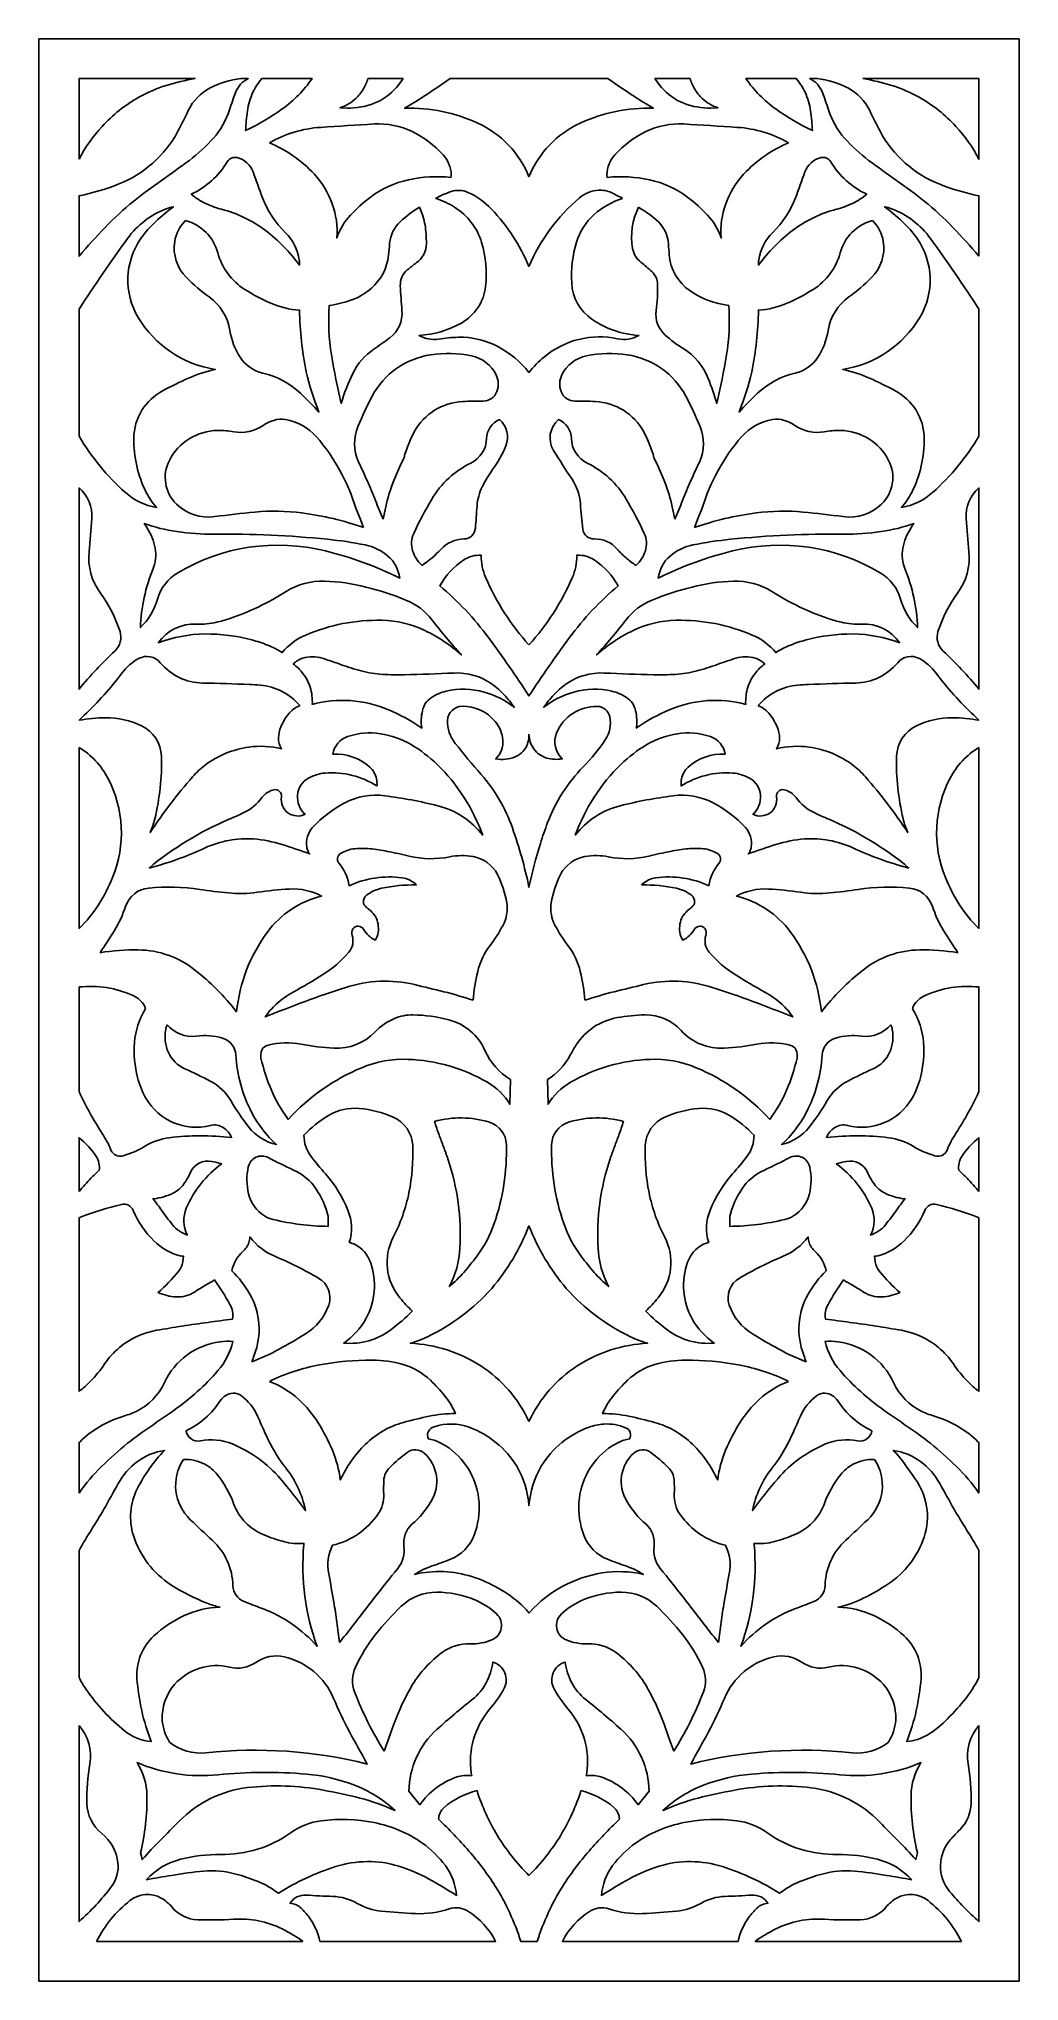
# Model space of a CAD drawing. Header units: centimetres. Extents: x -2.15 to 2.15, y -4.26 to 4.26.
import ezdxf

# ---------------------------------------------------------------- set-up
doc = ezdxf.new("R2010")
doc.units = ezdxf.units.CM
doc.header["$MEASUREMENT"] = 0
doc.layers.add('Layer 1', color=7, linetype='Continuous')

msp = doc.modelspace()

# ---------------------------------------------------------------- linework, layer by layer
at = {"layer": 'Layer 1', "color": 242}
for points, knots in [([(-2.14963, 4.26053), (-2.14963, 4.26053), (2.14962, 4.26053), (2.14962, 4.26053), (2.14962, 4.26053), (2.14962, 4.26053), (2.14962, -4.26054), (2.14962, -4.26054), (2.14962, -4.26054), (2.14962, -4.26054), (-2.14963, -4.26054), (-2.14963, -4.26054), (-2.14963, -4.26054), (-2.14963, -4.26054), (-2.14963, 4.26053), (-2.14963, 4.26053)], [0, 0, 0, 0, 0.2, 0.2, 0.2, 0.2, 0.4, 0.4, 0.4, 0.4, 0.6, 0.6, 0.6, 0.6, 1, 1, 1, 1]), ([(-1.26429, 4.08593), (-1.31099, 4.08093), (-1.3563, 4.06726), (-1.39791, 4.04564), (-1.39791, 4.04564), (-1.44026, 4.02361), (-1.47411, 3.98845), (-1.4943, 3.94548), (-1.4943, 3.94548), (-1.50868, 3.9149), (-1.52386, 3.88468), (-1.53984, 3.85488), (-1.53984, 3.85488), (-1.59643, 3.74923), (-1.68914, 3.66693), (-1.80128, 3.62271), (-1.80128, 3.62271), (-1.85701, 3.60073), (-1.91463, 3.58379), (-1.97343, 3.57209), (-1.97343, 3.57209), (-1.97343, 3.57209), (-1.97343, 3.3067), (-1.97343, 3.3067), (-1.97343, 3.3067), (-1.93666, 3.35001), (-1.89852, 3.39215), (-1.85904, 3.43304), (-1.85904, 3.43304), (-1.81953, 3.47396), (-1.7776, 3.51253), (-1.73349, 3.54852), (-1.73349, 3.54852), (-1.69395, 3.57972), (-1.65358, 3.6099), (-1.61245, 3.63901), (-1.61245, 3.63901), (-1.57125, 3.66819), (-1.53025, 3.69764), (-1.48947, 3.72738), (-1.48947, 3.72738), (-1.45119, 3.75626), (-1.41589, 3.78881), (-1.38407, 3.82456), (-1.38407, 3.82456), (-1.35198, 3.86064), (-1.32791, 3.90298), (-1.31343, 3.94888), (-1.31343, 3.94888), (-1.30526, 3.97475), (-1.29636, 4.00041), (-1.28675, 4.02579), (-1.28675, 4.02579), (-1.27678, 4.0521), (-1.25698, 4.07364), (-1.23147, 4.08593), (-1.23147, 4.08593), (-1.23147, 4.08593), (-1.26429, 4.08593), (-1.26429, 4.08593)], [0, 0, 0, 0, 0.0625, 0.0625, 0.0625, 0.0625, 0.125, 0.125, 0.125, 0.125, 0.1875, 0.1875, 0.1875, 0.1875, 0.25, 0.25, 0.25, 0.25, 0.3125, 0.3125, 0.3125, 0.3125, 0.375, 0.375, 0.375, 0.375, 0.4375, 0.4375, 0.4375, 0.4375, 0.5, 0.5, 0.5, 0.5, 0.5625, 0.5625, 0.5625, 0.5625, 0.625, 0.625, 0.625, 0.625, 0.6875, 0.6875, 0.6875, 0.6875, 0.75, 0.75, 0.75, 0.75, 0.8125, 0.8125, 0.8125, 0.8125, 0.875, 0.875, 0.875, 0.875, 1, 1, 1, 1]), ([(-1.97343, 3.73254), (-1.97343, 3.73254), (-1.97343, 4.08593), (-1.97343, 4.08593), (-1.97343, 4.08593), (-1.97343, 4.08593), (-1.46425, 4.08593), (-1.46425, 4.08593), (-1.46425, 4.08593), (-1.50738, 4.07917), (-1.54991, 4.06913), (-1.59149, 4.0559), (-1.59149, 4.0559), (-1.63311, 4.04265), (-1.67326, 4.02528), (-1.71137, 4.00406), (-1.71137, 4.00406), (-1.77148, 3.97003), (-1.82584, 3.92694), (-1.87253, 3.87629), (-1.87253, 3.87629), (-1.91244, 3.83301), (-1.94636, 3.78469), (-1.97343, 3.73254)], [0, 0, 0, 0, 0.1428571, 0.1428571, 0.1428571, 0.1428571, 0.2857143, 0.2857143, 0.2857143, 0.2857143, 0.4285714, 0.4285714, 0.4285714, 0.4285714, 0.5714286, 0.5714286, 0.5714286, 0.5714286, 0.7142857, 0.7142857, 0.7142857, 0.7142857, 1, 1, 1, 1]), ([(-0.95109, 4.08593), (-0.95109, 4.08593), (-1.17174, 4.08593), (-1.17174, 4.08593), (-1.17174, 4.08593), (-1.18764, 4.06806), (-1.2008, 4.048), (-1.21083, 4.02635), (-1.21083, 4.02635), (-1.22272, 4.00001), (-1.23088, 3.97217), (-1.23508, 3.9436), (-1.23508, 3.9436), (-1.23925, 3.91517), (-1.2419, 3.88652), (-1.243, 3.8578), (-1.243, 3.8578), (-1.18654, 3.88463), (-1.13268, 3.91651), (-1.0821, 3.95308), (-1.0821, 3.95308), (-1.03126, 3.98982), (-0.987, 4.03471), (-0.95109, 4.08593), (-0.95109, 4.08593), (-0.95109, 4.08593), (-0.95109, 4.08593), (-0.95109, 4.08593)], [0, 0, 0, 0, 0.125, 0.125, 0.125, 0.125, 0.25, 0.25, 0.25, 0.25, 0.375, 0.375, 0.375, 0.375, 0.5, 0.5, 0.5, 0.5, 0.625, 0.625, 0.625, 0.625, 0.75, 0.75, 0.75, 0.75, 1, 1, 1, 1]), ([(-0.55179, 4.08593), (-0.55179, 4.08593), (-0.70647, 4.08593), (-0.70647, 4.08593), (-0.70647, 4.08593), (-0.71192, 4.0697), (-0.71898, 4.05405), (-0.72756, 4.03922), (-0.72756, 4.03922), (-0.73616, 4.02433), (-0.74688, 4.01076), (-0.75939, 3.99892), (-0.75939, 3.99892), (-0.77915, 3.98056), (-0.80279, 3.96678), (-0.82858, 3.95857), (-0.82858, 3.95857), (-0.78801, 3.95444), (-0.74704, 3.95764), (-0.70762, 3.96801), (-0.70762, 3.96801), (-0.66791, 3.97847), (-0.6315, 3.99863), (-0.60169, 4.02666), (-0.60169, 4.02666), (-0.5828, 4.04444), (-0.56605, 4.06432), (-0.55179, 4.08593)], [0, 0, 0, 0, 0.125, 0.125, 0.125, 0.125, 0.25, 0.25, 0.25, 0.25, 0.375, 0.375, 0.375, 0.375, 0.5, 0.5, 0.5, 0.5, 0.625, 0.625, 0.625, 0.625, 0.75, 0.75, 0.75, 0.75, 1, 1, 1, 1]), ([(-0.00001, 3.65492), (-0.0416, 3.75929), (-0.12207, 3.84376), (-0.22487, 3.89084), (-0.22487, 3.89084), (-0.3253, 3.93687), (-0.4351, 3.95911), (-0.5457, 3.95583), (-0.5457, 3.95583), (-0.51783, 3.97263), (-0.49022, 3.98985), (-0.46288, 4.0075), (-0.46288, 4.0075), (-0.42358, 4.03298), (-0.38473, 4.05913), (-0.34634, 4.08593), (-0.34634, 4.08593), (-0.34634, 4.08593), (0.34634, 4.08593), (0.34634, 4.08593), (0.34634, 4.08593), (0.38472, 4.05911), (0.42358, 4.03298), (0.46289, 4.0075), (0.46289, 4.0075), (0.49022, 3.98985), (0.51783, 3.97263), (0.54571, 3.95583), (0.54571, 3.95583), (0.43511, 3.9591), (0.32529, 3.93687), (0.22486, 3.89084), (0.22486, 3.89084), (0.12208, 3.84373), (0.04157, 3.7593), (-0.00001, 3.65492)], [0, 0, 0, 0, 0.1, 0.1, 0.1, 0.1, 0.2, 0.2, 0.2, 0.2, 0.3, 0.3, 0.3, 0.3, 0.4, 0.4, 0.4, 0.4, 0.5, 0.5, 0.5, 0.5, 0.6, 0.6, 0.6, 0.6, 0.7, 0.7, 0.7, 0.7, 0.8, 0.8, 0.8, 0.8, 1, 1, 1, 1]), ([(0.55179, 4.08593), (0.55179, 4.08593), (0.70646, 4.08593), (0.70646, 4.08593), (0.70646, 4.08593), (0.71192, 4.0697), (0.71898, 4.05405), (0.72755, 4.03921), (0.72755, 4.03921), (0.73616, 4.02433), (0.74687, 4.01076), (0.75938, 3.99892), (0.75938, 3.99892), (0.77915, 3.98055), (0.80278, 3.96678), (0.82857, 3.95857), (0.82857, 3.95857), (0.78802, 3.95444), (0.74702, 3.95764), (0.70761, 3.96801), (0.70761, 3.96801), (0.66791, 3.97846), (0.63148, 3.99864), (0.60169, 4.02666), (0.60169, 4.02666), (0.58279, 4.04443), (0.56604, 4.06432), (0.55179, 4.08593)], [0, 0, 0, 0, 0.125, 0.125, 0.125, 0.125, 0.25, 0.25, 0.25, 0.25, 0.375, 0.375, 0.375, 0.375, 0.5, 0.5, 0.5, 0.5, 0.625, 0.625, 0.625, 0.625, 0.75, 0.75, 0.75, 0.75, 1, 1, 1, 1]), ([(0.95109, 4.08593), (0.95109, 4.08593), (1.17175, 4.08593), (1.17175, 4.08593), (1.17175, 4.08593), (1.18763, 4.06806), (1.20079, 4.04799), (1.21082, 4.02635), (1.21082, 4.02635), (1.22272, 4.00002), (1.23088, 3.97217), (1.23507, 3.9436), (1.23507, 3.9436), (1.23924, 3.91517), (1.24189, 3.88652), (1.243, 3.8578), (1.243, 3.8578), (1.18655, 3.88462), (1.13268, 3.91651), (1.0821, 3.95307), (1.0821, 3.95307), (1.03126, 3.98981), (0.98698, 4.03473), (0.95109, 4.08593)], [0, 0, 0, 0, 0.1428571, 0.1428571, 0.1428571, 0.1428571, 0.2857143, 0.2857143, 0.2857143, 0.2857143, 0.4285714, 0.4285714, 0.4285714, 0.4285714, 0.5714286, 0.5714286, 0.5714286, 0.5714286, 0.7142857, 0.7142857, 0.7142857, 0.7142857, 1, 1, 1, 1]), ([(1.97343, 3.3067), (1.93666, 3.35001), (1.89851, 3.39215), (1.85903, 3.43304), (1.85903, 3.43304), (1.81953, 3.47397), (1.77761, 3.51252), (1.73349, 3.54852), (1.73349, 3.54852), (1.69394, 3.57972), (1.65358, 3.6099), (1.61245, 3.63901), (1.61245, 3.63901), (1.57125, 3.66819), (1.53026, 3.69764), (1.48946, 3.72738), (1.48946, 3.72738), (1.45119, 3.75625), (1.41588, 3.78881), (1.38407, 3.82456), (1.38407, 3.82456), (1.35198, 3.86063), (1.32791, 3.90299), (1.31342, 3.94888), (1.31342, 3.94888), (1.30525, 3.97475), (1.29636, 4.00041), (1.28674, 4.02579), (1.28674, 4.02579), (1.27677, 4.05211), (1.25699, 4.07364), (1.23147, 4.08593), (1.23147, 4.08593), (1.23147, 4.08593), (1.26428, 4.08593), (1.26428, 4.08593), (1.26428, 4.08593), (1.31097, 4.08093), (1.3563, 4.06726), (1.3979, 4.04564), (1.3979, 4.04564), (1.44023, 4.02363), (1.4741, 3.98843), (1.4943, 3.94548), (1.4943, 3.94548), (1.50868, 3.9149), (1.52386, 3.88468), (1.53983, 3.85488), (1.53983, 3.85488), (1.59648, 3.7492), (1.68908, 3.66693), (1.80128, 3.62271), (1.80128, 3.62271), (1.85701, 3.60073), (1.91462, 3.58379), (1.97343, 3.57209), (1.97343, 3.57209), (1.97343, 3.57209), (1.97343, 3.3067), (1.97343, 3.3067), (1.97343, 3.3067), (1.97343, 3.3067), (1.97343, 3.3067), (1.97343, 3.3067)], [0, 0, 0, 0, 0.0588235, 0.0588235, 0.0588235, 0.0588235, 0.1176471, 0.1176471, 0.1176471, 0.1176471, 0.1764706, 0.1764706, 0.1764706, 0.1764706, 0.2352941, 0.2352941, 0.2352941, 0.2352941, 0.2941176, 0.2941176, 0.2941176, 0.2941176, 0.3529412, 0.3529412, 0.3529412, 0.3529412, 0.4117647, 0.4117647, 0.4117647, 0.4117647, 0.4705882, 0.4705882, 0.4705882, 0.4705882, 0.5294118, 0.5294118, 0.5294118, 0.5294118, 0.5882353, 0.5882353, 0.5882353, 0.5882353, 0.6470588, 0.6470588, 0.6470588, 0.6470588, 0.7058824, 0.7058824, 0.7058824, 0.7058824, 0.7647059, 0.7647059, 0.7647059, 0.7647059, 0.8235294, 0.8235294, 0.8235294, 0.8235294, 0.8823529, 0.8823529, 0.8823529, 0.8823529, 1, 1, 1, 1]), ([(1.46424, 4.08593), (1.46424, 4.08593), (1.97343, 4.08593), (1.97343, 4.08593), (1.97343, 4.08593), (1.97343, 4.08593), (1.97343, 3.73254), (1.97343, 3.73254), (1.97343, 3.73254), (1.94637, 3.78468), (1.91244, 3.83301), (1.87252, 3.87629), (1.87252, 3.87629), (1.82583, 3.92694), (1.77147, 3.97004), (1.71136, 4.00406), (1.71136, 4.00406), (1.67325, 4.02528), (1.6331, 4.04265), (1.59147, 4.0559), (1.59147, 4.0559), (1.5499, 4.06913), (1.50737, 4.07917), (1.46424, 4.08593)], [0, 0, 0, 0, 0.1428571, 0.1428571, 0.1428571, 0.1428571, 0.2857143, 0.2857143, 0.2857143, 0.2857143, 0.4285714, 0.4285714, 0.4285714, 0.4285714, 0.5714286, 0.5714286, 0.5714286, 0.5714286, 0.7142857, 0.7142857, 0.7142857, 0.7142857, 1, 1, 1, 1]), ([(-1.13817, 3.80425), (-1.06962, 3.84369), (-0.99278, 3.86698), (-0.91368, 3.87232), (-0.91368, 3.87232), (-0.83561, 3.87759), (-0.75752, 3.88248), (-0.6794, 3.88699), (-0.6794, 3.88699), (-0.62186, 3.89031), (-0.5644, 3.87878), (-0.5127, 3.85354), (-0.5127, 3.85354), (-0.46139, 3.8285), (-0.41535, 3.79397), (-0.37709, 3.75183), (-0.37709, 3.75183), (-0.35522, 3.72774), (-0.34247, 3.69686), (-0.34102, 3.66448), (-0.34102, 3.66448), (-0.34084, 3.66045), (-0.34148, 3.65642), (-0.34291, 3.65264), (-0.34291, 3.65264), (-0.40484, 3.65886), (-0.46736, 3.65539), (-0.52821, 3.64236), (-0.52821, 3.64236), (-0.58943, 3.62925), (-0.64693, 3.60286), (-0.69661, 3.56506), (-0.69661, 3.56506), (-0.7276, 3.54148), (-0.75653, 3.51538), (-0.78311, 3.487), (-0.78311, 3.487), (-0.80995, 3.45836), (-0.83032, 3.4244), (-0.84288, 3.38735), (-0.84288, 3.38735), (-0.8389, 3.43815), (-0.84575, 3.4892), (-0.86298, 3.53721), (-0.86298, 3.53721), (-0.88017, 3.58516), (-0.9068, 3.62924), (-0.94131, 3.66694), (-0.94131, 3.66694), (-0.97008, 3.69768), (-1.0022, 3.72516), (-1.0371, 3.74887), (-1.0371, 3.74887), (-1.06892, 3.77049), (-1.10277, 3.78903), (-1.13817, 3.80425)], [0, 0, 0, 0, 0.0666667, 0.0666667, 0.0666667, 0.0666667, 0.1333333, 0.1333333, 0.1333333, 0.1333333, 0.2, 0.2, 0.2, 0.2, 0.2666667, 0.2666667, 0.2666667, 0.2666667, 0.3333333, 0.3333333, 0.3333333, 0.3333333, 0.4, 0.4, 0.4, 0.4, 0.4666667, 0.4666667, 0.4666667, 0.4666667, 0.5333333, 0.5333333, 0.5333333, 0.5333333, 0.6, 0.6, 0.6, 0.6, 0.6666667, 0.6666667, 0.6666667, 0.6666667, 0.7333333, 0.7333333, 0.7333333, 0.7333333, 0.8, 0.8, 0.8, 0.8, 0.8666667, 0.8666667, 0.8666667, 0.8666667, 1, 1, 1, 1]), ([(1.13816, 3.80425), (1.06959, 3.8437), (0.9928, 3.86699), (0.91368, 3.87232), (0.91368, 3.87232), (0.83561, 3.87759), (0.75751, 3.88248), (0.67939, 3.88699), (0.67939, 3.88699), (0.62183, 3.8903), (0.56442, 3.87879), (0.5127, 3.85354), (0.5127, 3.85354), (0.46137, 3.82849), (0.41535, 3.79398), (0.37708, 3.75183), (0.37708, 3.75183), (0.3552, 3.72772), (0.34245, 3.69684), (0.34102, 3.66444), (0.34102, 3.66444), (0.34084, 3.66042), (0.34148, 3.65641), (0.3429, 3.65264), (0.3429, 3.65264), (0.40482, 3.65886), (0.46736, 3.65538), (0.5282, 3.64236), (0.5282, 3.64236), (0.5894, 3.62925), (0.64693, 3.60284), (0.69661, 3.56506), (0.69661, 3.56506), (0.72759, 3.54149), (0.75652, 3.51538), (0.7831, 3.487), (0.7831, 3.487), (0.80993, 3.45837), (0.83031, 3.42438), (0.84288, 3.38735), (0.84288, 3.38735), (0.8389, 3.43814), (0.84575, 3.48921), (0.86297, 3.53721), (0.86297, 3.53721), (0.88016, 3.58515), (0.9068, 3.62925), (0.9413, 3.66694), (0.9413, 3.66694), (0.97007, 3.69768), (1.0022, 3.72516), (1.0371, 3.74887), (1.0371, 3.74887), (1.06891, 3.77049), (1.10277, 3.78903), (1.13816, 3.80425)], [0, 0, 0, 0, 0.0666667, 0.0666667, 0.0666667, 0.0666667, 0.1333333, 0.1333333, 0.1333333, 0.1333333, 0.2, 0.2, 0.2, 0.2, 0.2666667, 0.2666667, 0.2666667, 0.2666667, 0.3333333, 0.3333333, 0.3333333, 0.3333333, 0.4, 0.4, 0.4, 0.4, 0.4666667, 0.4666667, 0.4666667, 0.4666667, 0.5333333, 0.5333333, 0.5333333, 0.5333333, 0.6, 0.6, 0.6, 0.6, 0.6666667, 0.6666667, 0.6666667, 0.6666667, 0.7333333, 0.7333333, 0.7333333, 0.7333333, 0.8, 0.8, 0.8, 0.8, 0.8666667, 0.8666667, 0.8666667, 0.8666667, 1, 1, 1, 1]), ([(-1.48156, 3.57891), (-1.41574, 3.60958), (-1.36074, 3.65909), (-1.32364, 3.72111), (-1.32364, 3.72111), (-1.31467, 3.73613), (-1.2968, 3.74354), (-1.27969, 3.73937), (-1.27969, 3.73937), (-1.24737, 3.73148), (-1.22121, 3.70799), (-1.21008, 3.67691), (-1.21008, 3.67691), (-1.19654, 3.63906), (-1.18274, 3.6013), (-1.16869, 3.56365), (-1.16869, 3.56365), (-1.14706, 3.50572), (-1.11282, 3.45328), (-1.06835, 3.41002), (-1.06835, 3.41002), (-1.03519, 3.37778), (-1.0138, 3.33549), (-1.00756, 3.28988), (-1.00756, 3.28988), (-1.00658, 3.28269), (-1.00645, 3.27541), (-1.0072, 3.26818), (-1.0072, 3.26818), (-1.04934, 3.32554), (-1.09953, 3.37663), (-1.15627, 3.41991), (-1.15627, 3.41991), (-1.21331, 3.4634), (-1.27859, 3.49502), (-1.34826, 3.5129), (-1.34826, 3.5129), (-1.37251, 3.51913), (-1.39608, 3.52773), (-1.41861, 3.53857), (-1.41861, 3.53857), (-1.44117, 3.54944), (-1.46231, 3.56299), (-1.48156, 3.57892), (-1.48156, 3.57892), (-1.48156, 3.57892), (-1.48156, 3.57891), (-1.48156, 3.57891)], [0, 0, 0, 0, 0.0769231, 0.0769231, 0.0769231, 0.0769231, 0.1538462, 0.1538462, 0.1538462, 0.1538462, 0.2307692, 0.2307692, 0.2307692, 0.2307692, 0.3076923, 0.3076923, 0.3076923, 0.3076923, 0.3846154, 0.3846154, 0.3846154, 0.3846154, 0.4615385, 0.4615385, 0.4615385, 0.4615385, 0.5384615, 0.5384615, 0.5384615, 0.5384615, 0.6153846, 0.6153846, 0.6153846, 0.6153846, 0.6923077, 0.6923077, 0.6923077, 0.6923077, 0.7692308, 0.7692308, 0.7692308, 0.7692308, 0.8461538, 0.8461538, 0.8461538, 0.8461538, 1, 1, 1, 1]), ([(1.48156, 3.57891), (1.41576, 3.60956), (1.36073, 3.65913), (1.32365, 3.72111), (1.32365, 3.72111), (1.31465, 3.73614), (1.2968, 3.74355), (1.27968, 3.73937), (1.27968, 3.73937), (1.24738, 3.73147), (1.22126, 3.70804), (1.21012, 3.67697), (1.21012, 3.67697), (1.19655, 3.63911), (1.18274, 3.60132), (1.16868, 3.56365), (1.16868, 3.56365), (1.14708, 3.50574), (1.1128, 3.45327), (1.06835, 3.41002), (1.06835, 3.41002), (1.03518, 3.37776), (1.01379, 3.33551), (1.00756, 3.28988), (1.00756, 3.28988), (1.00657, 3.28269), (1.00645, 3.27541), (1.00719, 3.26818), (1.00719, 3.26818), (1.04932, 3.32554), (1.09953, 3.37664), (1.15627, 3.41991), (1.15627, 3.41991), (1.21329, 3.46339), (1.2786, 3.49502), (1.34826, 3.5129), (1.34826, 3.5129), (1.37251, 3.51913), (1.39608, 3.52772), (1.4186, 3.53857), (1.4186, 3.53857), (1.44116, 3.54945), (1.4623, 3.56299), (1.48156, 3.57892), (1.48156, 3.57892), (1.48156, 3.57892), (1.48156, 3.57891), (1.48156, 3.57891)], [0, 0, 0, 0, 0.0769231, 0.0769231, 0.0769231, 0.0769231, 0.1538462, 0.1538462, 0.1538462, 0.1538462, 0.2307692, 0.2307692, 0.2307692, 0.2307692, 0.3076923, 0.3076923, 0.3076923, 0.3076923, 0.3846154, 0.3846154, 0.3846154, 0.3846154, 0.4615385, 0.4615385, 0.4615385, 0.4615385, 0.5384615, 0.5384615, 0.5384615, 0.5384615, 0.6153846, 0.6153846, 0.6153846, 0.6153846, 0.6923077, 0.6923077, 0.6923077, 0.6923077, 0.7692308, 0.7692308, 0.7692308, 0.7692308, 0.8461538, 0.8461538, 0.8461538, 0.8461538, 1, 1, 1, 1]), ([(-0.40995, 3.56067), (-0.38815, 3.57246), (-0.3654, 3.58243), (-0.34193, 3.59049), (-0.34193, 3.59049), (-0.31765, 3.59883), (-0.29104, 3.59758), (-0.26765, 3.58703), (-0.26765, 3.58703), (-0.2289, 3.56953), (-0.19396, 3.5447), (-0.16484, 3.51393), (-0.16484, 3.51393), (-0.09522, 3.44042), (-0.0394, 3.35515), (-0.00001, 3.26221), (-0.00001, 3.26221), (0.04914, 3.37816), (0.1251, 3.48111), (0.22166, 3.5627), (0.22166, 3.5627), (0.24522, 3.58261), (0.27464, 3.59446), (0.30553, 3.59649), (0.30553, 3.59649), (0.3244, 3.59773), (0.34328, 3.59409), (0.36031, 3.58595), (0.36031, 3.58595), (0.37706, 3.57793), (0.39362, 3.5695), (0.40994, 3.56067), (0.40994, 3.56067), (0.36377, 3.54589), (0.32128, 3.52162), (0.28522, 3.48942), (0.28522, 3.48942), (0.24889, 3.45698), (0.2223, 3.41524), (0.20839, 3.36878), (0.20839, 3.36878), (0.19089, 3.31038), (0.18371, 3.24944), (0.18718, 3.18861), (0.18718, 3.18861), (0.19081, 3.12503), (0.22362, 3.06666), (0.27627, 3.03015), (0.27627, 3.03015), (0.29806, 3.01503), (0.32131, 3.00212), (0.3457, 2.99159), (0.3457, 2.99159), (0.38891, 2.97292), (0.43515, 2.96214), (0.48223, 2.95975), (0.48223, 2.95975), (0.45415, 2.94291), (0.42061, 2.9374), (0.38855, 2.94434), (0.38855, 2.94434), (0.27493, 2.96891), (0.15634, 2.93992), (0.06736, 2.86572), (0.06736, 2.86572), (0.04265, 2.84513), (0.02009, 2.82214), (-0.00001, 2.79709), (-0.00001, 2.79709), (-0.03731, 2.84361), (-0.08374, 2.88214), (-0.13652, 2.91036), (-0.13652, 2.91036), (-0.18965, 2.93877), (-0.24934, 2.95292), (-0.30969, 2.95138), (-0.30969, 2.95138), (-0.3388, 2.9506), (-0.36782, 2.94789), (-0.39657, 2.94327), (-0.39657, 2.94327), (-0.42619, 2.93851), (-0.45656, 2.94436), (-0.48224, 2.95975), (-0.48224, 2.95975), (-0.41691, 2.96306), (-0.3533, 2.98151), (-0.29648, 3.01363), (-0.29648, 3.01363), (-0.23719, 3.04716), (-0.19773, 3.10677), (-0.19038, 3.17404), (-0.19038, 3.17404), (-0.18327, 3.239), (-0.18925, 3.30468), (-0.20799, 3.36732), (-0.20799, 3.36732), (-0.22717, 3.43143), (-0.2692, 3.48639), (-0.32632, 3.52197), (-0.32632, 3.52197), (-0.35247, 3.53826), (-0.38056, 3.55126), (-0.40995, 3.56067)], [0, 0, 0, 0, 0.037037, 0.037037, 0.037037, 0.037037, 0.0740741, 0.0740741, 0.0740741, 0.0740741, 0.1111111, 0.1111111, 0.1111111, 0.1111111, 0.1481481, 0.1481481, 0.1481481, 0.1481481, 0.1851852, 0.1851852, 0.1851852, 0.1851852, 0.2222222, 0.2222222, 0.2222222, 0.2222222, 0.2592593, 0.2592593, 0.2592593, 0.2592593, 0.2962963, 0.2962963, 0.2962963, 0.2962963, 0.3333333, 0.3333333, 0.3333333, 0.3333333, 0.3703704, 0.3703704, 0.3703704, 0.3703704, 0.4074074, 0.4074074, 0.4074074, 0.4074074, 0.4444444, 0.4444444, 0.4444444, 0.4444444, 0.4814815, 0.4814815, 0.4814815, 0.4814815, 0.5185185, 0.5185185, 0.5185185, 0.5185185, 0.5555556, 0.5555556, 0.5555556, 0.5555556, 0.5925926, 0.5925926, 0.5925926, 0.5925926, 0.6296296, 0.6296296, 0.6296296, 0.6296296, 0.6666667, 0.6666667, 0.6666667, 0.6666667, 0.7037037, 0.7037037, 0.7037037, 0.7037037, 0.7407407, 0.7407407, 0.7407407, 0.7407407, 0.7777778, 0.7777778, 0.7777778, 0.7777778, 0.8148148, 0.8148148, 0.8148148, 0.8148148, 0.8518519, 0.8518519, 0.8518519, 0.8518519, 0.8888889, 0.8888889, 0.8888889, 0.8888889, 0.9259259, 0.9259259, 0.9259259, 0.9259259, 1, 1, 1, 1]), ([(-1.97343, 3.07464), (-1.90511, 3.1796), (-1.83426, 3.28292), (-1.76094, 3.38452), (-1.76094, 3.38452), (-1.71812, 3.44389), (-1.65848, 3.48938), (-1.58962, 3.51523), (-1.58962, 3.51523), (-1.57986, 3.5189), (-1.56978, 3.52171), (-1.55952, 3.52365), (-1.55952, 3.52365), (-1.58624, 3.50342), (-1.612, 3.48199), (-1.63674, 3.45944), (-1.63674, 3.45944), (-1.66155, 3.43681), (-1.68371, 3.4115), (-1.70281, 3.38397), (-1.70281, 3.38397), (-1.77373, 3.28063), (-1.77808, 3.14612), (-1.71385, 3.03856), (-1.71385, 3.03856), (-1.64097, 2.91648), (-1.51728, 2.83282), (-1.37599, 2.81013), (-1.37599, 2.81013), (-1.41649, 2.80179), (-1.45592, 2.78897), (-1.49353, 2.77191), (-1.49353, 2.77191), (-1.53102, 2.75489), (-1.56802, 2.73682), (-1.60447, 2.71769), (-1.60447, 2.71769), (-1.68265, 2.67666), (-1.73205, 2.59676), (-1.73334, 2.50911), (-1.73334, 2.50911), (-1.73457, 2.4264), (-1.71572, 2.34464), (-1.67837, 2.27069), (-1.67837, 2.27069), (-1.66634, 2.24689), (-1.6513, 2.22471), (-1.6336, 2.20469), (-1.6336, 2.20469), (-1.68451, 2.21346), (-1.7319, 2.23632), (-1.7703, 2.2706), (-1.7703, 2.2706), (-1.8503, 2.342), (-1.91881, 2.42517), (-1.97343, 2.51714), (-1.97343, 2.51714), (-1.97343, 2.51714), (-1.97343, 3.07464), (-1.97343, 3.07464), (-1.97343, 3.07464), (-1.97343, 3.07464), (-1.97343, 3.07464), (-1.97343, 3.07464)], [0, 0, 0, 0, 0.0588235, 0.0588235, 0.0588235, 0.0588235, 0.1176471, 0.1176471, 0.1176471, 0.1176471, 0.1764706, 0.1764706, 0.1764706, 0.1764706, 0.2352941, 0.2352941, 0.2352941, 0.2352941, 0.2941176, 0.2941176, 0.2941176, 0.2941176, 0.3529412, 0.3529412, 0.3529412, 0.3529412, 0.4117647, 0.4117647, 0.4117647, 0.4117647, 0.4705882, 0.4705882, 0.4705882, 0.4705882, 0.5294118, 0.5294118, 0.5294118, 0.5294118, 0.5882353, 0.5882353, 0.5882353, 0.5882353, 0.6470588, 0.6470588, 0.6470588, 0.6470588, 0.7058824, 0.7058824, 0.7058824, 0.7058824, 0.7647059, 0.7647059, 0.7647059, 0.7647059, 0.8235294, 0.8235294, 0.8235294, 0.8235294, 0.8823529, 0.8823529, 0.8823529, 0.8823529, 1, 1, 1, 1]), ([(-0.48076, 3.52151), (-0.5111, 3.50363), (-0.53932, 3.48245), (-0.56492, 3.45838), (-0.56492, 3.45838), (-0.59127, 3.43357), (-0.60771, 3.40021), (-0.61122, 3.36437), (-0.61122, 3.36437), (-0.61296, 3.34655), (-0.61472, 3.32873), (-0.61651, 3.31092), (-0.61651, 3.31092), (-0.62208, 3.25525), (-0.64872, 3.2037), (-0.69105, 3.16669), (-0.69105, 3.16669), (-0.71652, 3.14443), (-0.74589, 3.12695), (-0.77769, 3.11514), (-0.77769, 3.11514), (-0.80934, 3.10339), (-0.84226, 3.09531), (-0.87578, 3.09108), (-0.87578, 3.09108), (-0.88139, 3.01866), (-0.87827, 2.94586), (-0.86645, 2.87418), (-0.86645, 2.87418), (-0.85468, 2.80273), (-0.84038, 2.73173), (-0.82357, 2.66128), (-0.82357, 2.66128), (-0.81055, 2.70653), (-0.79357, 2.75059), (-0.77283, 2.79293), (-0.77283, 2.79293), (-0.75178, 2.83591), (-0.7197, 2.87268), (-0.67982, 2.89953), (-0.67982, 2.89953), (-0.65637, 2.91533), (-0.63335, 2.93173), (-0.61078, 2.94874), (-0.61078, 2.94874), (-0.57344, 2.97689), (-0.55322, 3.02195), (-0.55717, 3.06827), (-0.55717, 3.06827), (-0.56024, 3.10443), (-0.56265, 3.14064), (-0.56437, 3.17689), (-0.56437, 3.17689), (-0.56564, 3.20361), (-0.55435, 3.22942), (-0.53381, 3.24677), (-0.53381, 3.24677), (-0.52113, 3.25748), (-0.50802, 3.26769), (-0.4945, 3.27736), (-0.4945, 3.27736), (-0.46675, 3.29722), (-0.45022, 3.32899), (-0.45002, 3.36293), (-0.45002, 3.36293), (-0.44985, 3.39007), (-0.45185, 3.41718), (-0.45599, 3.44401), (-0.45599, 3.44401), (-0.46016, 3.47096), (-0.46852, 3.49711), (-0.48076, 3.52151)], [0, 0, 0, 0, 0.0526316, 0.0526316, 0.0526316, 0.0526316, 0.1052632, 0.1052632, 0.1052632, 0.1052632, 0.1578947, 0.1578947, 0.1578947, 0.1578947, 0.2105263, 0.2105263, 0.2105263, 0.2105263, 0.2631579, 0.2631579, 0.2631579, 0.2631579, 0.3157895, 0.3157895, 0.3157895, 0.3157895, 0.3684211, 0.3684211, 0.3684211, 0.3684211, 0.4210526, 0.4210526, 0.4210526, 0.4210526, 0.4736842, 0.4736842, 0.4736842, 0.4736842, 0.5263158, 0.5263158, 0.5263158, 0.5263158, 0.5789474, 0.5789474, 0.5789474, 0.5789474, 0.6315789, 0.6315789, 0.6315789, 0.6315789, 0.6842105, 0.6842105, 0.6842105, 0.6842105, 0.7368421, 0.7368421, 0.7368421, 0.7368421, 0.7894737, 0.7894737, 0.7894737, 0.7894737, 0.8421053, 0.8421053, 0.8421053, 0.8421053, 0.8947368, 0.8947368, 0.8947368, 0.8947368, 1, 1, 1, 1]), ([(0.48076, 3.52151), (0.45269, 3.46557), (0.4435, 3.40221), (0.45454, 3.3407), (0.45454, 3.3407), (0.45884, 3.3168), (0.47178, 3.2953), (0.49097, 3.28022), (0.49097, 3.28022), (0.50744, 3.26727), (0.52338, 3.25367), (0.53874, 3.23944), (0.53874, 3.23944), (0.55472, 3.22463), (0.56392, 3.20396), (0.56418, 3.18227), (0.56418, 3.18227), (0.56465, 3.1442), (0.5624, 3.10613), (0.55746, 3.06837), (0.55746, 3.06837), (0.55223, 3.02837), (0.567, 2.9884), (0.59708, 2.96123), (0.59708, 2.96123), (0.62119, 2.93946), (0.64724, 2.91993), (0.67494, 2.90287), (0.67494, 2.90287), (0.72556, 2.8717), (0.76469, 2.82513), (0.78646, 2.77014), (0.78646, 2.77014), (0.80057, 2.73446), (0.81295, 2.69813), (0.82357, 2.66128), (0.82357, 2.66128), (0.84037, 2.73173), (0.85467, 2.80273), (0.86646, 2.87418), (0.86646, 2.87418), (0.87827, 2.94586), (0.88139, 3.01866), (0.87577, 3.09108), (0.87577, 3.09108), (0.81468, 3.09879), (0.75633, 3.121), (0.70573, 3.15578), (0.70573, 3.15578), (0.65331, 3.19181), (0.62003, 3.24936), (0.61513, 3.31239), (0.61513, 3.31239), (0.61387, 3.32862), (0.61268, 3.34486), (0.61157, 3.36111), (0.61157, 3.36111), (0.60872, 3.40258), (0.589, 3.44111), (0.5569, 3.46787), (0.5569, 3.46787), (0.53303, 3.48777), (0.50756, 3.50571), (0.48076, 3.52151)], [0, 0, 0, 0, 0.0588235, 0.0588235, 0.0588235, 0.0588235, 0.1176471, 0.1176471, 0.1176471, 0.1176471, 0.1764706, 0.1764706, 0.1764706, 0.1764706, 0.2352941, 0.2352941, 0.2352941, 0.2352941, 0.2941176, 0.2941176, 0.2941176, 0.2941176, 0.3529412, 0.3529412, 0.3529412, 0.3529412, 0.4117647, 0.4117647, 0.4117647, 0.4117647, 0.4705882, 0.4705882, 0.4705882, 0.4705882, 0.5294118, 0.5294118, 0.5294118, 0.5294118, 0.5882353, 0.5882353, 0.5882353, 0.5882353, 0.6470588, 0.6470588, 0.6470588, 0.6470588, 0.7058824, 0.7058824, 0.7058824, 0.7058824, 0.7647059, 0.7647059, 0.7647059, 0.7647059, 0.8235294, 0.8235294, 0.8235294, 0.8235294, 0.8823529, 0.8823529, 0.8823529, 0.8823529, 1, 1, 1, 1]), ([(1.97343, 3.07464), (1.9051, 3.1796), (1.83425, 3.28292), (1.76094, 3.38452), (1.76094, 3.38452), (1.71809, 3.4439), (1.6585, 3.48937), (1.58962, 3.51523), (1.58962, 3.51523), (1.57985, 3.5189), (1.56978, 3.52171), (1.55951, 3.52365), (1.55951, 3.52365), (1.58623, 3.50342), (1.612, 3.48199), (1.63673, 3.45943), (1.63673, 3.45943), (1.66154, 3.43681), (1.68371, 3.4115), (1.70281, 3.38397), (1.70281, 3.38397), (1.77372, 3.28073), (1.77796, 3.14603), (1.71382, 3.03852), (1.71382, 3.03852), (1.64101, 2.91652), (1.51717, 2.83284), (1.37598, 2.81013), (1.37598, 2.81013), (1.41648, 2.80179), (1.45592, 2.78897), (1.49352, 2.77191), (1.49352, 2.77191), (1.53102, 2.7549), (1.56802, 2.73682), (1.60447, 2.71769), (1.60447, 2.71769), (1.68261, 2.67672), (1.732, 2.5967), (1.73333, 2.50911), (1.73333, 2.50911), (1.73457, 2.42642), (1.71571, 2.34462), (1.67836, 2.27068), (1.67836, 2.27068), (1.66635, 2.24689), (1.65129, 2.2247), (1.63359, 2.20469), (1.63359, 2.20469), (1.68452, 2.21347), (1.73189, 2.23631), (1.7703, 2.2706), (1.7703, 2.2706), (1.85031, 2.34202), (1.91881, 2.42516), (1.97343, 2.51714), (1.97343, 2.51714), (1.97343, 2.51714), (1.97343, 3.07464), (1.97343, 3.07464), (1.97343, 3.07464), (1.97343, 3.07464), (1.97343, 3.07464), (1.97343, 3.07464)], [0, 0, 0, 0, 0.0588235, 0.0588235, 0.0588235, 0.0588235, 0.1176471, 0.1176471, 0.1176471, 0.1176471, 0.1764706, 0.1764706, 0.1764706, 0.1764706, 0.2352941, 0.2352941, 0.2352941, 0.2352941, 0.2941176, 0.2941176, 0.2941176, 0.2941176, 0.3529412, 0.3529412, 0.3529412, 0.3529412, 0.4117647, 0.4117647, 0.4117647, 0.4117647, 0.4705882, 0.4705882, 0.4705882, 0.4705882, 0.5294118, 0.5294118, 0.5294118, 0.5294118, 0.5882353, 0.5882353, 0.5882353, 0.5882353, 0.6470588, 0.6470588, 0.6470588, 0.6470588, 0.7058824, 0.7058824, 0.7058824, 0.7058824, 0.7647059, 0.7647059, 0.7647059, 0.7647059, 0.8235294, 0.8235294, 0.8235294, 0.8235294, 0.8823529, 0.8823529, 0.8823529, 0.8823529, 1, 1, 1, 1]), ([(-1.50579, 3.46294), (-1.53143, 3.43833), (-1.54831, 3.40618), (-1.5539, 3.37125), (-1.5539, 3.37125), (-1.56291, 3.31367), (-1.54393, 3.25529), (-1.50266, 3.21378), (-1.50266, 3.21378), (-1.47163, 3.18256), (-1.43807, 3.15393), (-1.4023, 3.12816), (-1.4023, 3.12816), (-1.35355, 3.09302), (-1.32098, 3.03998), (-1.31188, 2.98093), (-1.31188, 2.98093), (-1.30548, 2.93936), (-1.29035, 2.8996), (-1.26747, 2.86419), (-1.26747, 2.86419), (-1.24461, 2.82884), (-1.20877, 2.80373), (-1.16751, 2.79421), (-1.16751, 2.79421), (-1.1054, 2.77988), (-1.04831, 2.74917), (-1.00232, 2.70537), (-1.00232, 2.70537), (-0.9744, 2.67876), (-0.94729, 2.65131), (-0.92104, 2.62306), (-0.92104, 2.62306), (-0.94472, 2.68001), (-0.96331, 2.73893), (-0.97656, 2.79911), (-0.97656, 2.79911), (-0.99516, 2.88842), (-1.00507, 2.97931), (-1.00616, 3.07051), (-1.00616, 3.07051), (-1.04967, 3.07302), (-1.09238, 3.08324), (-1.13225, 3.10067), (-1.13225, 3.10067), (-1.17186, 3.11798), (-1.21008, 3.13829), (-1.24655, 3.16142), (-1.24655, 3.16142), (-1.30481, 3.19835), (-1.34697, 3.25564), (-1.3647, 3.32187), (-1.3647, 3.32187), (-1.38306, 3.39045), (-1.43674, 3.44416), (-1.50579, 3.46294), (-1.50579, 3.46294), (-1.50579, 3.46294), (-1.50579, 3.46294), (-1.50579, 3.46294)], [0, 0, 0, 0, 0.0625, 0.0625, 0.0625, 0.0625, 0.125, 0.125, 0.125, 0.125, 0.1875, 0.1875, 0.1875, 0.1875, 0.25, 0.25, 0.25, 0.25, 0.3125, 0.3125, 0.3125, 0.3125, 0.375, 0.375, 0.375, 0.375, 0.4375, 0.4375, 0.4375, 0.4375, 0.5, 0.5, 0.5, 0.5, 0.5625, 0.5625, 0.5625, 0.5625, 0.625, 0.625, 0.625, 0.625, 0.6875, 0.6875, 0.6875, 0.6875, 0.75, 0.75, 0.75, 0.75, 0.8125, 0.8125, 0.8125, 0.8125, 0.875, 0.875, 0.875, 0.875, 1, 1, 1, 1]), ([(1.50579, 3.46294), (1.53141, 3.43836), (1.54829, 3.40616), (1.5539, 3.37125), (1.5539, 3.37125), (1.56291, 3.31371), (1.54389, 3.25528), (1.50265, 3.21378), (1.50265, 3.21378), (1.47162, 3.18256), (1.43806, 3.15393), (1.4023, 3.12816), (1.4023, 3.12816), (1.35352, 3.093), (1.32098, 3.04001), (1.31188, 2.98093), (1.31188, 2.98093), (1.30548, 2.93937), (1.29035, 2.89959), (1.26746, 2.86419), (1.26746, 2.86419), (1.24462, 2.82885), (1.20874, 2.80373), (1.1675, 2.79421), (1.1675, 2.79421), (1.10537, 2.77986), (1.04832, 2.74918), (1.00233, 2.70537), (1.00233, 2.70537), (0.97439, 2.67876), (0.94728, 2.65132), (0.92104, 2.62306), (0.92104, 2.62306), (0.94472, 2.68001), (0.9633, 2.73892), (0.97655, 2.79911), (0.97655, 2.79911), (0.99515, 2.88843), (1.00507, 2.9793), (1.00616, 3.07051), (1.00616, 3.07051), (1.04968, 3.07302), (1.09237, 3.08323), (1.13225, 3.10067), (1.13225, 3.10067), (1.17186, 3.11799), (1.21007, 3.13829), (1.24655, 3.16142), (1.24655, 3.16142), (1.30482, 3.19838), (1.34697, 3.2556), (1.36469, 3.32187), (1.36469, 3.32187), (1.38301, 3.39041), (1.4368, 3.44415), (1.50579, 3.46294), (1.50579, 3.46294), (1.50579, 3.46294), (1.50579, 3.46294), (1.50579, 3.46294)], [0, 0, 0, 0, 0.0625, 0.0625, 0.0625, 0.0625, 0.125, 0.125, 0.125, 0.125, 0.1875, 0.1875, 0.1875, 0.1875, 0.25, 0.25, 0.25, 0.25, 0.3125, 0.3125, 0.3125, 0.3125, 0.375, 0.375, 0.375, 0.375, 0.4375, 0.4375, 0.4375, 0.4375, 0.5, 0.5, 0.5, 0.5, 0.5625, 0.5625, 0.5625, 0.5625, 0.625, 0.625, 0.625, 0.625, 0.6875, 0.6875, 0.6875, 0.6875, 0.75, 0.75, 0.75, 0.75, 0.8125, 0.8125, 0.8125, 0.8125, 0.875, 0.875, 0.875, 0.875, 1, 1, 1, 1]), ([(-0.639, 2.15287), (-0.65106, 2.18032), (-0.66263, 2.20797), (-0.67371, 2.23584), (-0.67371, 2.23584), (-0.68495, 2.26409), (-0.69662, 2.29217), (-0.70873, 2.32005), (-0.70873, 2.32005), (-0.72144, 2.34809), (-0.73422, 2.37608), (-0.74711, 2.40403), (-0.74711, 2.40403), (-0.77019, 2.45413), (-0.77115, 2.51154), (-0.74976, 2.56238), (-0.74976, 2.56238), (-0.73102, 2.60692), (-0.71029, 2.65061), (-0.68764, 2.69332), (-0.68764, 2.69332), (-0.63601, 2.79072), (-0.54053, 2.85794), (-0.43074, 2.87429), (-0.43074, 2.87429), (-0.37145, 2.88313), (-0.31103, 2.88154), (-0.25228, 2.86964), (-0.25228, 2.86964), (-0.20531, 2.86012), (-0.16541, 2.8295), (-0.14434, 2.78683), (-0.14434, 2.78683), (-0.13302, 2.7639), (-0.13173, 2.73734), (-0.14075, 2.71343), (-0.14075, 2.71343), (-0.15024, 2.68825), (-0.17453, 2.67154), (-0.20165, 2.6715), (-0.20165, 2.6715), (-0.23133, 2.67146), (-0.261, 2.67078), (-0.29065, 2.66946), (-0.29065, 2.66946), (-0.38014, 2.66545), (-0.46083, 2.61511), (-0.50309, 2.53683), (-0.50309, 2.53683), (-0.52255, 2.50079), (-0.53768, 2.46264), (-0.54817, 2.42312), (-0.54817, 2.42312), (-0.57446, 2.37125), (-0.5965, 2.31738), (-0.61408, 2.26202), (-0.61408, 2.26202), (-0.62504, 2.22629), (-0.63337, 2.18981), (-0.639, 2.15287), (-0.639, 2.15287), (-0.639, 2.15287), (-0.639, 2.15287), (-0.639, 2.15287)], [0, 0, 0, 0, 0.0588235, 0.0588235, 0.0588235, 0.0588235, 0.1176471, 0.1176471, 0.1176471, 0.1176471, 0.1764706, 0.1764706, 0.1764706, 0.1764706, 0.2352941, 0.2352941, 0.2352941, 0.2352941, 0.2941176, 0.2941176, 0.2941176, 0.2941176, 0.3529412, 0.3529412, 0.3529412, 0.3529412, 0.4117647, 0.4117647, 0.4117647, 0.4117647, 0.4705882, 0.4705882, 0.4705882, 0.4705882, 0.5294118, 0.5294118, 0.5294118, 0.5294118, 0.5882353, 0.5882353, 0.5882353, 0.5882353, 0.6470588, 0.6470588, 0.6470588, 0.6470588, 0.7058824, 0.7058824, 0.7058824, 0.7058824, 0.7647059, 0.7647059, 0.7647059, 0.7647059, 0.8235294, 0.8235294, 0.8235294, 0.8235294, 0.8823529, 0.8823529, 0.8823529, 0.8823529, 1, 1, 1, 1]), ([(0.63899, 2.15287), (0.65106, 2.18032), (0.66263, 2.20797), (0.6737, 2.23583), (0.6737, 2.23583), (0.68494, 2.26409), (0.69662, 2.29217), (0.70874, 2.32005), (0.70874, 2.32005), (0.72142, 2.34806), (0.7342, 2.37601), (0.74707, 2.40394), (0.74707, 2.40394), (0.77019, 2.4541), (0.77118, 2.51149), (0.74975, 2.56238), (0.74975, 2.56238), (0.73101, 2.60692), (0.71028, 2.65061), (0.68763, 2.69333), (0.68763, 2.69333), (0.63593, 2.79076), (0.5406, 2.85796), (0.43073, 2.87429), (0.43073, 2.87429), (0.37143, 2.88313), (0.31103, 2.88154), (0.25227, 2.86964), (0.25227, 2.86964), (0.20527, 2.8601), (0.16542, 2.82953), (0.14434, 2.78683), (0.14434, 2.78683), (0.13301, 2.76388), (0.13171, 2.73735), (0.14074, 2.71343), (0.14074, 2.71343), (0.15026, 2.68823), (0.1745, 2.67153), (0.20164, 2.6715), (0.20164, 2.6715), (0.23132, 2.67146), (0.261, 2.67078), (0.29065, 2.66946), (0.29065, 2.66946), (0.38008, 2.66549), (0.46084, 2.61503), (0.50309, 2.53683), (0.50309, 2.53683), (0.52255, 2.50079), (0.53767, 2.46263), (0.54818, 2.42312), (0.54818, 2.42312), (0.57446, 2.37125), (0.5965, 2.31738), (0.61408, 2.26202), (0.61408, 2.26202), (0.62503, 2.22629), (0.63336, 2.1898), (0.63899, 2.15287), (0.63899, 2.15287), (0.63899, 2.15287), (0.63899, 2.15287), (0.63899, 2.15287)], [0, 0, 0, 0, 0.0588235, 0.0588235, 0.0588235, 0.0588235, 0.1176471, 0.1176471, 0.1176471, 0.1176471, 0.1764706, 0.1764706, 0.1764706, 0.1764706, 0.2352941, 0.2352941, 0.2352941, 0.2352941, 0.2941176, 0.2941176, 0.2941176, 0.2941176, 0.3529412, 0.3529412, 0.3529412, 0.3529412, 0.4117647, 0.4117647, 0.4117647, 0.4117647, 0.4705882, 0.4705882, 0.4705882, 0.4705882, 0.5294118, 0.5294118, 0.5294118, 0.5294118, 0.5882353, 0.5882353, 0.5882353, 0.5882353, 0.6470588, 0.6470588, 0.6470588, 0.6470588, 0.7058824, 0.7058824, 0.7058824, 0.7058824, 0.7647059, 0.7647059, 0.7647059, 0.7647059, 0.8235294, 0.8235294, 0.8235294, 0.8235294, 0.8823529, 0.8823529, 0.8823529, 0.8823529, 1, 1, 1, 1]), ([(-0.72528, 2.11661), (-0.81308, 2.14717), (-0.90383, 2.16859), (-0.99611, 2.1805), (-0.99611, 2.1805), (-1.06456, 2.18904), (-1.1337, 2.19046), (-1.20246, 2.18476), (-1.20246, 2.18476), (-1.26117, 2.17916), (-1.31976, 2.17235), (-1.3782, 2.16433), (-1.3782, 2.16433), (-1.43971, 2.15587), (-1.50178, 2.176), (-1.54637, 2.21885), (-1.54637, 2.21885), (-1.59769, 2.26948), (-1.61016, 2.34723), (-1.5773, 2.41119), (-1.5773, 2.41119), (-1.53667, 2.49025), (-1.45533, 2.54076), (-1.36581, 2.54262), (-1.36581, 2.54262), (-1.34204, 2.5431), (-1.31826, 2.54117), (-1.29487, 2.53685), (-1.29487, 2.53685), (-1.25005, 2.52858), (-1.20378, 2.53831), (-1.16624, 2.56393), (-1.16624, 2.56393), (-1.15188, 2.57373), (-1.13615, 2.58139), (-1.11957, 2.58668), (-1.11957, 2.58668), (-1.10282, 2.59201), (-1.08504, 2.59331), (-1.06769, 2.59043), (-1.06769, 2.59043), (-1.01518, 2.58173), (-0.96737, 2.55503), (-0.93267, 2.51503), (-0.93267, 2.51503), (-0.85349, 2.4238), (-0.79456, 2.31706), (-0.75967, 2.20181), (-0.75967, 2.20181), (-0.75967, 2.20181), (-0.74247, 2.15921), (-0.74247, 2.15921), (-0.74247, 2.15921), (-0.74247, 2.15921), (-0.72528, 2.11661), (-0.72528, 2.11661)], [0, 0, 0, 0, 0.0666667, 0.0666667, 0.0666667, 0.0666667, 0.1333333, 0.1333333, 0.1333333, 0.1333333, 0.2, 0.2, 0.2, 0.2, 0.2666667, 0.2666667, 0.2666667, 0.2666667, 0.3333333, 0.3333333, 0.3333333, 0.3333333, 0.4, 0.4, 0.4, 0.4, 0.4666667, 0.4666667, 0.4666667, 0.4666667, 0.5333333, 0.5333333, 0.5333333, 0.5333333, 0.6, 0.6, 0.6, 0.6, 0.6666667, 0.6666667, 0.6666667, 0.6666667, 0.7333333, 0.7333333, 0.7333333, 0.7333333, 0.8, 0.8, 0.8, 0.8, 0.8666667, 0.8666667, 0.8666667, 0.8666667, 1, 1, 1, 1]), ([(-0.46898, 1.95053), (-0.48825, 1.96794), (-0.50252, 1.99013), (-0.51033, 2.0148), (-0.51033, 2.0148), (-0.51826, 2.03986), (-0.51653, 2.06697), (-0.50549, 2.09086), (-0.50549, 2.09086), (-0.48162, 2.14248), (-0.4551, 2.19285), (-0.42601, 2.24177), (-0.42601, 2.24177), (-0.38567, 2.30965), (-0.32624, 2.36445), (-0.25504, 2.39949), (-0.25504, 2.39949), (-0.21354, 2.41994), (-0.18692, 2.46149), (-0.18599, 2.50742), (-0.18599, 2.50742), (-0.18525, 2.54359), (-0.16318, 2.576), (-0.12963, 2.59027), (-0.12963, 2.59027), (-0.09591, 2.56192), (-0.08459, 2.51514), (-0.1016, 2.47468), (-0.1016, 2.47468), (-0.11704, 2.43799), (-0.13651, 2.40309), (-0.15964, 2.37062), (-0.15964, 2.37062), (-0.17659, 2.34684), (-0.19172, 2.32185), (-0.20493, 2.29585), (-0.20493, 2.29585), (-0.21824, 2.26962), (-0.22608, 2.24099), (-0.22795, 2.21167), (-0.22795, 2.21167), (-0.23004, 2.17883), (-0.23251, 2.146), (-0.23535, 2.1132), (-0.23535, 2.1132), (-0.23759, 2.08726), (-0.25927, 2.06718), (-0.28554, 2.06666), (-0.28554, 2.06666), (-0.32375, 2.06591), (-0.35996, 2.04972), (-0.38577, 2.02181), (-0.38577, 2.02181), (-0.41064, 1.99494), (-0.43856, 1.97101), (-0.46898, 1.95053), (-0.46898, 1.95053), (-0.46898, 1.95053), (-0.46898, 1.95053), (-0.46898, 1.95053)], [0, 0, 0, 0, 0.0625, 0.0625, 0.0625, 0.0625, 0.125, 0.125, 0.125, 0.125, 0.1875, 0.1875, 0.1875, 0.1875, 0.25, 0.25, 0.25, 0.25, 0.3125, 0.3125, 0.3125, 0.3125, 0.375, 0.375, 0.375, 0.375, 0.4375, 0.4375, 0.4375, 0.4375, 0.5, 0.5, 0.5, 0.5, 0.5625, 0.5625, 0.5625, 0.5625, 0.625, 0.625, 0.625, 0.625, 0.6875, 0.6875, 0.6875, 0.6875, 0.75, 0.75, 0.75, 0.75, 0.8125, 0.8125, 0.8125, 0.8125, 0.875, 0.875, 0.875, 0.875, 1, 1, 1, 1]), ([(0.46897, 1.95053), (0.48825, 1.96795), (0.50251, 1.99012), (0.51032, 2.0148), (0.51032, 2.0148), (0.51826, 2.03988), (0.51654, 2.06696), (0.50549, 2.09086), (0.50549, 2.09086), (0.48162, 2.14248), (0.45509, 2.19285), (0.426, 2.24177), (0.426, 2.24177), (0.38564, 2.30967), (0.32627, 2.36445), (0.25505, 2.39949), (0.25505, 2.39949), (0.21347, 2.41994), (0.18682, 2.46164), (0.18585, 2.50761), (0.18585, 2.50761), (0.18508, 2.54372), (0.16314, 2.57604), (0.12964, 2.59027), (0.12964, 2.59027), (0.08974, 2.55667), (0.08038, 2.49939), (0.10764, 2.45509), (0.10764, 2.45509), (0.13391, 2.41234), (0.16097, 2.37007), (0.1888, 2.3283), (0.1888, 2.3283), (0.21007, 2.29639), (0.22263, 2.25952), (0.22525, 2.22136), (0.22525, 2.22136), (0.22782, 2.18381), (0.23146, 2.14634), (0.23617, 2.10899), (0.23617, 2.10899), (0.23931, 2.08418), (0.26088, 2.06579), (0.2861, 2.06645), (0.2861, 2.06645), (0.32468, 2.06747), (0.36171, 2.05118), (0.38683, 2.02215), (0.38683, 2.02215), (0.39875, 2.00838), (0.41168, 1.99551), (0.42551, 1.98364), (0.42551, 1.98364), (0.43934, 1.97178), (0.45385, 1.96071), (0.46897, 1.95053), (0.46897, 1.95053), (0.46897, 1.95053), (0.46897, 1.95053), (0.46897, 1.95053)], [0, 0, 0, 0, 0.0625, 0.0625, 0.0625, 0.0625, 0.125, 0.125, 0.125, 0.125, 0.1875, 0.1875, 0.1875, 0.1875, 0.25, 0.25, 0.25, 0.25, 0.3125, 0.3125, 0.3125, 0.3125, 0.375, 0.375, 0.375, 0.375, 0.4375, 0.4375, 0.4375, 0.4375, 0.5, 0.5, 0.5, 0.5, 0.5625, 0.5625, 0.5625, 0.5625, 0.625, 0.625, 0.625, 0.625, 0.6875, 0.6875, 0.6875, 0.6875, 0.75, 0.75, 0.75, 0.75, 0.8125, 0.8125, 0.8125, 0.8125, 0.875, 0.875, 0.875, 0.875, 1, 1, 1, 1]), ([(0.72528, 2.11661), (0.81306, 2.14717), (0.90385, 2.16859), (0.9961, 2.1805), (0.9961, 2.1805), (1.06455, 2.18904), (1.13372, 2.19046), (1.20245, 2.18476), (1.20245, 2.18476), (1.26117, 2.17917), (1.31977, 2.17235), (1.37819, 2.16433), (1.37819, 2.16433), (1.43975, 2.15588), (1.50176, 2.17597), (1.54636, 2.21885), (1.54636, 2.21885), (1.5977, 2.26957), (1.61023, 2.34719), (1.57729, 2.41119), (1.57729, 2.41119), (1.53659, 2.49029), (1.45539, 2.54081), (1.36581, 2.54262), (1.36581, 2.54262), (1.34203, 2.5431), (1.31826, 2.54117), (1.29488, 2.53685), (1.29488, 2.53685), (1.25008, 2.52857), (1.20376, 2.53833), (1.16623, 2.56393), (1.16623, 2.56393), (1.15187, 2.57373), (1.13616, 2.58139), (1.11956, 2.58668), (1.11956, 2.58668), (1.10281, 2.59201), (1.08503, 2.59331), (1.06769, 2.59043), (1.06769, 2.59043), (1.01515, 2.58172), (0.96739, 2.55506), (0.93266, 2.51503), (0.93266, 2.51503), (0.85348, 2.42377), (0.79455, 2.31709), (0.75967, 2.20181), (0.75967, 2.20181), (0.75967, 2.20181), (0.74248, 2.15921), (0.74248, 2.15921), (0.74248, 2.15921), (0.74248, 2.15921), (0.72528, 2.11661), (0.72528, 2.11661)], [0, 0, 0, 0, 0.0666667, 0.0666667, 0.0666667, 0.0666667, 0.1333333, 0.1333333, 0.1333333, 0.1333333, 0.2, 0.2, 0.2, 0.2, 0.2666667, 0.2666667, 0.2666667, 0.2666667, 0.3333333, 0.3333333, 0.3333333, 0.3333333, 0.4, 0.4, 0.4, 0.4, 0.4666667, 0.4666667, 0.4666667, 0.4666667, 0.5333333, 0.5333333, 0.5333333, 0.5333333, 0.6, 0.6, 0.6, 0.6, 0.6666667, 0.6666667, 0.6666667, 0.6666667, 0.7333333, 0.7333333, 0.7333333, 0.7333333, 0.8, 0.8, 0.8, 0.8, 0.8666667, 0.8666667, 0.8666667, 0.8666667, 1, 1, 1, 1]), ([(-1.97343, 2.29047), (-1.9342, 2.25697), (-1.91332, 2.20698), (-1.91711, 2.1558), (-1.91711, 2.1558), (-1.92072, 2.10734), (-1.92489, 2.05891), (-1.92964, 2.01055), (-1.92964, 2.01055), (-1.93599, 1.94581), (-1.91819, 1.88105), (-1.87959, 1.82844), (-1.87959, 1.82844), (-1.842, 1.77724), (-1.81299, 1.72035), (-1.79367, 1.65999), (-1.79367, 1.65999), (-1.78407, 1.63003), (-1.79264, 1.59723), (-1.81567, 1.57561), (-1.81567, 1.57561), (-1.87181, 1.52293), (-1.9245, 1.46677), (-1.97343, 1.40744), (-1.97343, 1.40744), (-1.97343, 1.40744), (-1.97343, 2.29047), (-1.97343, 2.29047), (-1.97343, 2.29047), (-1.97343, 2.29047), (-1.97343, 2.29047), (-1.97343, 2.29047)], [0, 0, 0, 0, 0.1111111, 0.1111111, 0.1111111, 0.1111111, 0.2222222, 0.2222222, 0.2222222, 0.2222222, 0.3333333, 0.3333333, 0.3333333, 0.3333333, 0.4444444, 0.4444444, 0.4444444, 0.4444444, 0.5555556, 0.5555556, 0.5555556, 0.5555556, 0.6666667, 0.6666667, 0.6666667, 0.6666667, 0.7777778, 0.7777778, 0.7777778, 0.7777778, 1, 1, 1, 1]), ([(1.97343, 2.29047), (1.97343, 2.29047), (1.97343, 1.40744), (1.97343, 1.40744), (1.97343, 1.40744), (1.92449, 1.46676), (1.8718, 1.52291), (1.81567, 1.5756), (1.81567, 1.5756), (1.79262, 1.59721), (1.78408, 1.63002), (1.79367, 1.65999), (1.79367, 1.65999), (1.81298, 1.72035), (1.84199, 1.77724), (1.87957, 1.82844), (1.87957, 1.82844), (1.91817, 1.88105), (1.93599, 1.94581), (1.92963, 2.01055), (1.92963, 2.01055), (1.92489, 2.05891), (1.92071, 2.10734), (1.9171, 2.1558), (1.9171, 2.1558), (1.91329, 2.20698), (1.9342, 2.25696), (1.97343, 2.29047), (1.97343, 2.29047), (1.97343, 2.29047), (1.97343, 2.29047), (1.97343, 2.29047)], [0, 0, 0, 0, 0.1111111, 0.1111111, 0.1111111, 0.1111111, 0.2222222, 0.2222222, 0.2222222, 0.2222222, 0.3333333, 0.3333333, 0.3333333, 0.3333333, 0.4444444, 0.4444444, 0.4444444, 0.4444444, 0.5555556, 0.5555556, 0.5555556, 0.5555556, 0.6666667, 0.6666667, 0.6666667, 0.6666667, 0.7777778, 0.7777778, 0.7777778, 0.7777778, 1, 1, 1, 1]), ([(-1.68752, 2.13441), (-1.66889, 2.1086), (-1.65455, 2.07998), (-1.64508, 2.04967), (-1.64508, 2.04967), (-1.63548, 2.01899), (-1.6345, 1.9863), (-1.64224, 1.95511), (-1.64224, 1.95511), (-1.64379, 1.94886), (-1.64578, 1.94273), (-1.64821, 1.93676), (-1.64821, 1.93676), (-1.68185, 1.8542), (-1.70083, 1.76654), (-1.70435, 1.67756), (-1.70435, 1.67756), (-1.66887, 1.71198), (-1.64309, 1.75499), (-1.6296, 1.80236), (-1.6296, 1.80236), (-1.61586, 1.85059), (-1.5841, 1.89186), (-1.54082, 1.91778), (-1.54082, 1.91778), (-1.34654, 2.03412), (-1.11326, 2.06876), (-0.89307, 2.01413), (-0.89307, 2.01413), (-0.78042, 1.98617), (-0.67111, 1.94625), (-0.56709, 1.8951), (-0.56709, 1.8951), (-0.5717, 1.93255), (-0.59013, 1.96696), (-0.61887, 1.99171), (-0.61887, 1.99171), (-0.64712, 2.01605), (-0.68121, 2.0327), (-0.71789, 2.04009), (-0.71789, 2.04009), (-0.77285, 2.05115), (-0.82834, 2.05951), (-0.88415, 2.06515), (-0.88415, 2.06515), (-1.04928, 2.08181), (-1.21522, 2.08925), (-1.3812, 2.08744), (-1.3812, 2.08744), (-1.43587, 2.08684), (-1.4905, 2.09059), (-1.54456, 2.09863), (-1.54456, 2.09863), (-1.59328, 2.10588), (-1.64117, 2.11787), (-1.68752, 2.13441), (-1.68752, 2.13441), (-1.68752, 2.13441), (-1.68752, 2.13441), (-1.68752, 2.13441)], [0, 0, 0, 0, 0.0625, 0.0625, 0.0625, 0.0625, 0.125, 0.125, 0.125, 0.125, 0.1875, 0.1875, 0.1875, 0.1875, 0.25, 0.25, 0.25, 0.25, 0.3125, 0.3125, 0.3125, 0.3125, 0.375, 0.375, 0.375, 0.375, 0.4375, 0.4375, 0.4375, 0.4375, 0.5, 0.5, 0.5, 0.5, 0.5625, 0.5625, 0.5625, 0.5625, 0.625, 0.625, 0.625, 0.625, 0.6875, 0.6875, 0.6875, 0.6875, 0.75, 0.75, 0.75, 0.75, 0.8125, 0.8125, 0.8125, 0.8125, 0.875, 0.875, 0.875, 0.875, 1, 1, 1, 1]), ([(1.68751, 2.13441), (1.66888, 2.1086), (1.65454, 2.07999), (1.64507, 2.04967), (1.64507, 2.04967), (1.63548, 2.01898), (1.6345, 1.98631), (1.64223, 1.95511), (1.64223, 1.95511), (1.64379, 1.94885), (1.6458, 1.94269), (1.64823, 1.93671), (1.64823, 1.93671), (1.68185, 1.85418), (1.70083, 1.76649), (1.70434, 1.67756), (1.70434, 1.67756), (1.66887, 1.71197), (1.64309, 1.75502), (1.6296, 1.80236), (1.6296, 1.80236), (1.61584, 1.85061), (1.58413, 1.89186), (1.54082, 1.91778), (1.54082, 1.91778), (1.3464, 2.03413), (1.11337, 2.06885), (0.89306, 2.01413), (0.89306, 2.01413), (0.7804, 1.98616), (0.67113, 1.94625), (0.56709, 1.8951), (0.56709, 1.8951), (0.57168, 1.93254), (0.59014, 1.96697), (0.61886, 1.99172), (0.61886, 1.99172), (0.6471, 2.01604), (0.68123, 2.0327), (0.71788, 2.04009), (0.71788, 2.04009), (0.77284, 2.05115), (0.82833, 2.05951), (0.88414, 2.06514), (0.88414, 2.06514), (1.04927, 2.08181), (1.21523, 2.08925), (1.38121, 2.08744), (1.38121, 2.08744), (1.43587, 2.08684), (1.49049, 2.09058), (1.54455, 2.09863), (1.54455, 2.09863), (1.59328, 2.10588), (1.64116, 2.11786), (1.68751, 2.13441), (1.68751, 2.13441), (1.68751, 2.13441), (1.68751, 2.13441), (1.68751, 2.13441)], [0, 0, 0, 0, 0.0625, 0.0625, 0.0625, 0.0625, 0.125, 0.125, 0.125, 0.125, 0.1875, 0.1875, 0.1875, 0.1875, 0.25, 0.25, 0.25, 0.25, 0.3125, 0.3125, 0.3125, 0.3125, 0.375, 0.375, 0.375, 0.375, 0.4375, 0.4375, 0.4375, 0.4375, 0.5, 0.5, 0.5, 0.5, 0.5625, 0.5625, 0.5625, 0.5625, 0.625, 0.625, 0.625, 0.625, 0.6875, 0.6875, 0.6875, 0.6875, 0.75, 0.75, 0.75, 0.75, 0.8125, 0.8125, 0.8125, 0.8125, 0.875, 0.875, 0.875, 0.875, 1, 1, 1, 1]), ([(-0.00001, 1.60182), (-0.07901, 1.68922), (-0.14314, 1.78883), (-0.18984, 1.89667), (-0.18984, 1.89667), (-0.20326, 1.92763), (-0.20988, 1.96107), (-0.20929, 1.99475), (-0.20929, 1.99475), (-0.23662, 1.99681), (-0.26383, 1.98963), (-0.28653, 1.97438), (-0.28653, 1.97438), (-0.32996, 1.94518), (-0.36587, 1.90632), (-0.3914, 1.86087), (-0.3914, 1.86087), (-0.31136, 1.79374), (-0.23959, 1.71746), (-0.17763, 1.63365), (-0.17763, 1.63365), (-0.11586, 1.55011), (-0.05662, 1.46474), (-0.00001, 1.37769), (-0.00001, 1.37769), (0.05661, 1.46474), (0.11586, 1.55011), (0.17762, 1.63365), (0.17762, 1.63365), (0.2396, 1.71746), (0.31136, 1.79374), (0.39139, 1.86087), (0.39139, 1.86087), (0.36586, 1.90631), (0.32995, 1.94518), (0.28652, 1.97438), (0.28652, 1.97438), (0.26383, 1.98963), (0.23662, 1.99681), (0.20928, 1.99475), (0.20928, 1.99475), (0.20988, 1.96107), (0.20325, 1.92762), (0.18983, 1.89665), (0.18983, 1.89665), (0.14314, 1.78882), (0.079, 1.68921), (-0.00001, 1.60182), (-0.00001, 1.60182), (-0.00001, 1.60182), (-0.00001, 1.60182), (-0.00001, 1.60182)], [0, 0, 0, 0, 0.0714286, 0.0714286, 0.0714286, 0.0714286, 0.1428571, 0.1428571, 0.1428571, 0.1428571, 0.2142857, 0.2142857, 0.2142857, 0.2142857, 0.2857143, 0.2857143, 0.2857143, 0.2857143, 0.3571429, 0.3571429, 0.3571429, 0.3571429, 0.4285714, 0.4285714, 0.4285714, 0.4285714, 0.5, 0.5, 0.5, 0.5, 0.5714286, 0.5714286, 0.5714286, 0.5714286, 0.6428571, 0.6428571, 0.6428571, 0.6428571, 0.7142857, 0.7142857, 0.7142857, 0.7142857, 0.7857143, 0.7857143, 0.7857143, 0.7857143, 0.8571429, 0.8571429, 0.8571429, 0.8571429, 1, 1, 1, 1]), ([(-1.62577, 1.61022), (-1.58833, 1.66509), (-1.52462, 1.69658), (-1.45786, 1.6933), (-1.45786, 1.6933), (-1.42848, 1.69185), (-1.39904, 1.69444), (-1.37037, 1.70099), (-1.37037, 1.70099), (-1.35074, 1.70548), (-1.33134, 1.71086), (-1.31222, 1.71712), (-1.31222, 1.71712), (-1.22543, 1.74704), (-1.14247, 1.78688), (-1.065, 1.83586), (-1.065, 1.83586), (-1.01497, 1.86749), (-0.95639, 1.88337), (-0.89707, 1.88137), (-0.89707, 1.88137), (-0.83558, 1.8793), (-0.77449, 1.8706), (-0.7149, 1.85544), (-0.7149, 1.85544), (-0.65543, 1.8403), (-0.59702, 1.82127), (-0.54009, 1.79845), (-0.54009, 1.79845), (-0.49436, 1.78013), (-0.45445, 1.74987), (-0.42465, 1.71092), (-0.42465, 1.71092), (-0.38422, 1.65807), (-0.34142, 1.60704), (-0.29635, 1.55799), (-0.29635, 1.55799), (-0.34451, 1.60111), (-0.39863, 1.63715), (-0.4571, 1.66503), (-0.4571, 1.66503), (-0.51596, 1.69309), (-0.58018, 1.70829), (-0.64548, 1.70959), (-0.64548, 1.70959), (-0.76012, 1.71188), (-0.8739, 1.6899), (-0.97927, 1.64509), (-0.97927, 1.64509), (-1.01937, 1.62804), (-1.05471, 1.60163), (-1.08228, 1.56811), (-1.08228, 1.56811), (-1.10279, 1.58068), (-1.12432, 1.59155), (-1.14663, 1.60061), (-1.14663, 1.60061), (-1.16893, 1.60966), (-1.19175, 1.61739), (-1.21498, 1.62374), (-1.21498, 1.62374), (-1.28232, 1.64158), (-1.35177, 1.65031), (-1.42147, 1.64971), (-1.42147, 1.64971), (-1.49145, 1.6491), (-1.56069, 1.63572), (-1.62577, 1.61022)], [0, 0, 0, 0, 0.0555556, 0.0555556, 0.0555556, 0.0555556, 0.1111111, 0.1111111, 0.1111111, 0.1111111, 0.1666667, 0.1666667, 0.1666667, 0.1666667, 0.2222222, 0.2222222, 0.2222222, 0.2222222, 0.2777778, 0.2777778, 0.2777778, 0.2777778, 0.3333333, 0.3333333, 0.3333333, 0.3333333, 0.3888889, 0.3888889, 0.3888889, 0.3888889, 0.4444444, 0.4444444, 0.4444444, 0.4444444, 0.5, 0.5, 0.5, 0.5, 0.5555556, 0.5555556, 0.5555556, 0.5555556, 0.6111111, 0.6111111, 0.6111111, 0.6111111, 0.6666667, 0.6666667, 0.6666667, 0.6666667, 0.7222222, 0.7222222, 0.7222222, 0.7222222, 0.7777778, 0.7777778, 0.7777778, 0.7777778, 0.8333333, 0.8333333, 0.8333333, 0.8333333, 0.8888889, 0.8888889, 0.8888889, 0.8888889, 1, 1, 1, 1]), ([(1.62576, 1.61022), (1.58847, 1.66483), (1.52524, 1.69624), (1.45878, 1.69311), (1.45878, 1.69311), (1.42908, 1.69171), (1.39933, 1.69437), (1.37037, 1.70099), (1.37037, 1.70099), (1.35074, 1.70548), (1.33134, 1.71086), (1.31221, 1.71712), (1.31221, 1.71712), (1.22544, 1.74704), (1.14246, 1.78689), (1.065, 1.83586), (1.065, 1.83586), (1.01494, 1.8675), (0.95641, 1.88337), (0.89707, 1.88137), (0.89707, 1.88137), (0.83557, 1.8793), (0.77449, 1.87061), (0.71491, 1.85543), (0.71491, 1.85543), (0.65542, 1.8403), (0.59702, 1.82127), (0.54008, 1.79845), (0.54008, 1.79845), (0.49434, 1.78012), (0.45446, 1.74989), (0.42465, 1.71092), (0.42465, 1.71092), (0.38422, 1.65807), (0.34141, 1.60704), (0.29636, 1.55799), (0.29636, 1.55799), (0.3445, 1.6011), (0.39864, 1.63715), (0.45711, 1.66503), (0.45711, 1.66503), (0.51594, 1.69308), (0.58019, 1.70828), (0.64547, 1.70959), (0.64547, 1.70959), (0.76008, 1.71189), (0.87392, 1.68989), (0.97927, 1.64509), (0.97927, 1.64509), (1.01936, 1.62804), (1.05471, 1.60162), (1.08227, 1.56811), (1.08227, 1.56811), (1.10278, 1.58068), (1.12431, 1.59155), (1.14662, 1.60061), (1.14662, 1.60061), (1.16892, 1.60966), (1.19175, 1.61739), (1.21497, 1.62374), (1.21497, 1.62374), (1.2823, 1.64158), (1.35177, 1.65031), (1.42146, 1.64971), (1.42146, 1.64971), (1.49143, 1.64911), (1.5607, 1.63572), (1.62576, 1.61022)], [0, 0, 0, 0, 0.0555556, 0.0555556, 0.0555556, 0.0555556, 0.1111111, 0.1111111, 0.1111111, 0.1111111, 0.1666667, 0.1666667, 0.1666667, 0.1666667, 0.2222222, 0.2222222, 0.2222222, 0.2222222, 0.2777778, 0.2777778, 0.2777778, 0.2777778, 0.3333333, 0.3333333, 0.3333333, 0.3333333, 0.3888889, 0.3888889, 0.3888889, 0.3888889, 0.4444444, 0.4444444, 0.4444444, 0.4444444, 0.5, 0.5, 0.5, 0.5, 0.5555556, 0.5555556, 0.5555556, 0.5555556, 0.6111111, 0.6111111, 0.6111111, 0.6111111, 0.6666667, 0.6666667, 0.6666667, 0.6666667, 0.7222222, 0.7222222, 0.7222222, 0.7222222, 0.7777778, 0.7777778, 0.7777778, 0.7777778, 0.8333333, 0.8333333, 0.8333333, 0.8333333, 0.8888889, 0.8888889, 0.8888889, 0.8888889, 1, 1, 1, 1]), ([(-1.97343, 1.27101), (-1.96614, 1.27841), (-1.95869, 1.28568), (-1.9511, 1.2928), (-1.9511, 1.2928), (-1.89031, 1.34983), (-1.83466, 1.41199), (-1.78475, 1.4786), (-1.78475, 1.4786), (-1.76532, 1.50455), (-1.74048, 1.52607), (-1.71194, 1.5417), (-1.71194, 1.5417), (-1.68005, 1.55918), (-1.64008, 1.55158), (-1.61693, 1.52368), (-1.61693, 1.52368), (-1.57122, 1.46853), (-1.50351, 1.43596), (-1.4315, 1.43453), (-1.4315, 1.43453), (-1.36281, 1.43315), (-1.29414, 1.43101), (-1.2255, 1.42808), (-1.2255, 1.42808), (-1.21, 1.42742), (-1.19449, 1.42647), (-1.17902, 1.42526), (-1.17902, 1.42526), (-1.11134, 1.4199), (-1.04874, 1.38737), (-1.00577, 1.33527), (-1.00577, 1.33527), (-1.02563, 1.3268), (-1.04301, 1.31354), (-1.05635, 1.29668), (-1.05635, 1.29668), (-1.06955, 1.28), (-1.08029, 1.26154), (-1.08821, 1.24186), (-1.08821, 1.24186), (-1.09442, 1.22643), (-1.09812, 1.21013), (-1.09916, 1.19355), (-1.09916, 1.19355), (-1.10024, 1.17656), (-1.09523, 1.15976), (-1.08502, 1.14607), (-1.08502, 1.14607), (-1.13217, 1.15745), (-1.18105, 1.15988), (-1.2291, 1.1532), (-1.2291, 1.1532), (-1.29847, 1.14358), (-1.36417, 1.11656), (-1.42002, 1.07467), (-1.42002, 1.07467), (-1.44002, 1.05942), (-1.45847, 1.04228), (-1.47511, 1.02347), (-1.47511, 1.02347), (-1.54325, 0.94646), (-1.60549, 0.86455), (-1.66137, 0.77838), (-1.66137, 0.77838), (-1.65298, 0.79775), (-1.64625, 0.81778), (-1.64123, 0.83827), (-1.64123, 0.83827), (-1.61923, 0.92818), (-1.60946, 1.02059), (-1.61215, 1.11308), (-1.61215, 1.11308), (-1.61383, 1.1704), (-1.64751, 1.222), (-1.6996, 1.24695), (-1.6996, 1.24695), (-1.74853, 1.2704), (-1.80221, 1.28243), (-1.85657, 1.28212), (-1.85657, 1.28212), (-1.89578, 1.28189), (-1.93489, 1.27817), (-1.97343, 1.27101), (-1.97343, 1.27101), (-1.97343, 1.27101), (-1.97343, 1.27101), (-1.97343, 1.27101)], [0, 0, 0, 0, 0.0434783, 0.0434783, 0.0434783, 0.0434783, 0.0869565, 0.0869565, 0.0869565, 0.0869565, 0.1304348, 0.1304348, 0.1304348, 0.1304348, 0.173913, 0.173913, 0.173913, 0.173913, 0.2173913, 0.2173913, 0.2173913, 0.2173913, 0.2608696, 0.2608696, 0.2608696, 0.2608696, 0.3043478, 0.3043478, 0.3043478, 0.3043478, 0.3478261, 0.3478261, 0.3478261, 0.3478261, 0.3913043, 0.3913043, 0.3913043, 0.3913043, 0.4347826, 0.4347826, 0.4347826, 0.4347826, 0.4782609, 0.4782609, 0.4782609, 0.4782609, 0.5217391, 0.5217391, 0.5217391, 0.5217391, 0.5652174, 0.5652174, 0.5652174, 0.5652174, 0.6086957, 0.6086957, 0.6086957, 0.6086957, 0.6521739, 0.6521739, 0.6521739, 0.6521739, 0.6956522, 0.6956522, 0.6956522, 0.6956522, 0.7391304, 0.7391304, 0.7391304, 0.7391304, 0.7826087, 0.7826087, 0.7826087, 0.7826087, 0.826087, 0.826087, 0.826087, 0.826087, 0.8695652, 0.8695652, 0.8695652, 0.8695652, 0.9130435, 0.9130435, 0.9130435, 0.9130435, 1, 1, 1, 1]), ([(-0.95038, 1.34036), (-0.9498, 1.35322), (-0.95026, 1.36611), (-0.95175, 1.3789), (-0.95175, 1.3789), (-0.95325, 1.39169), (-0.95601, 1.40432), (-0.95998, 1.41659), (-0.95998, 1.41659), (-0.96728, 1.4383), (-0.97811, 1.45867), (-0.99203, 1.47692), (-0.99203, 1.47692), (-1.00394, 1.49252), (-1.01796, 1.50641), (-1.0337, 1.5182), (-1.0337, 1.5182), (-1.02206, 1.52986), (-1.00777, 1.53857), (-0.99203, 1.54361), (-0.99203, 1.54361), (-0.96425, 1.55222), (-0.93445, 1.55213), (-0.90673, 1.54334), (-0.90673, 1.54334), (-0.87965, 1.53474), (-0.85273, 1.52563), (-0.82601, 1.51601), (-0.82601, 1.51601), (-0.79622, 1.50529), (-0.76602, 1.49576), (-0.73546, 1.48745), (-0.73546, 1.48745), (-0.70482, 1.47913), (-0.67337, 1.47412), (-0.64164, 1.47252), (-0.64164, 1.47252), (-0.60999, 1.47091), (-0.57829, 1.47027), (-0.5466, 1.47057), (-0.5466, 1.47057), (-0.4743, 1.47193), (-0.40205, 1.47453), (-0.32984, 1.47836), (-0.32984, 1.47836), (-0.2699, 1.48154), (-0.21065, 1.4642), (-0.16204, 1.42929), (-0.16204, 1.42929), (-0.14286, 1.41549), (-0.12507, 1.39988), (-0.10895, 1.38267), (-0.10895, 1.38267), (-0.09285, 1.36547), (-0.078, 1.34714), (-0.06456, 1.32783), (-0.06456, 1.32783), (-0.10347, 1.35847), (-0.1481, 1.38118), (-0.19592, 1.39464), (-0.19592, 1.39464), (-0.25058, 1.41002), (-0.30824, 1.41145), (-0.36361, 1.3988), (-0.36361, 1.3988), (-0.38653, 1.39316), (-0.40829, 1.38365), (-0.42792, 1.37065), (-0.42792, 1.37065), (-0.44816, 1.35726), (-0.46233, 1.33659), (-0.4674, 1.31301), (-0.4674, 1.31301), (-0.47011, 1.30048), (-0.47198, 1.28781), (-0.47302, 1.27505), (-0.47302, 1.27505), (-0.47407, 1.26223), (-0.47322, 1.24934), (-0.47051, 1.23677), (-0.47051, 1.23677), (-0.51674, 1.26901), (-0.56636, 1.29617), (-0.6185, 1.3178), (-0.6185, 1.3178), (-0.67083, 1.3395), (-0.72629, 1.35282), (-0.78284, 1.35725), (-0.78284, 1.35725), (-0.83925, 1.36097), (-0.89588, 1.35528), (-0.95038, 1.34036)], [0, 0, 0, 0, 0.0416667, 0.0416667, 0.0416667, 0.0416667, 0.0833333, 0.0833333, 0.0833333, 0.0833333, 0.125, 0.125, 0.125, 0.125, 0.1666667, 0.1666667, 0.1666667, 0.1666667, 0.2083333, 0.2083333, 0.2083333, 0.2083333, 0.25, 0.25, 0.25, 0.25, 0.2916667, 0.2916667, 0.2916667, 0.2916667, 0.3333333, 0.3333333, 0.3333333, 0.3333333, 0.375, 0.375, 0.375, 0.375, 0.4166667, 0.4166667, 0.4166667, 0.4166667, 0.4583333, 0.4583333, 0.4583333, 0.4583333, 0.5, 0.5, 0.5, 0.5, 0.5416667, 0.5416667, 0.5416667, 0.5416667, 0.5833333, 0.5833333, 0.5833333, 0.5833333, 0.625, 0.625, 0.625, 0.625, 0.6666667, 0.6666667, 0.6666667, 0.6666667, 0.7083333, 0.7083333, 0.7083333, 0.7083333, 0.75, 0.75, 0.75, 0.75, 0.7916667, 0.7916667, 0.7916667, 0.7916667, 0.8333333, 0.8333333, 0.8333333, 0.8333333, 0.875, 0.875, 0.875, 0.875, 0.9166667, 0.9166667, 0.9166667, 0.9166667, 1, 1, 1, 1]), ([(0.95037, 1.34036), (0.94979, 1.35322), (0.95025, 1.36611), (0.95175, 1.3789), (0.95175, 1.3789), (0.95325, 1.39169), (0.956, 1.40432), (0.95999, 1.41659), (0.95999, 1.41659), (0.96727, 1.4383), (0.9781, 1.45868), (0.99202, 1.47692), (0.99202, 1.47692), (1.00393, 1.49252), (1.01796, 1.50641), (1.03369, 1.5182), (1.03369, 1.5182), (1.02206, 1.52986), (1.00777, 1.53857), (0.99202, 1.54361), (0.99202, 1.54361), (0.96424, 1.55222), (0.93445, 1.55213), (0.90673, 1.54334), (0.90673, 1.54334), (0.87964, 1.53474), (0.85273, 1.52563), (0.826, 1.51601), (0.826, 1.51601), (0.79622, 1.50529), (0.76601, 1.49576), (0.73545, 1.48745), (0.73545, 1.48745), (0.70483, 1.47913), (0.67336, 1.47412), (0.64164, 1.47252), (0.64164, 1.47252), (0.60998, 1.47091), (0.57829, 1.47027), (0.5466, 1.47057), (0.5466, 1.47057), (0.4743, 1.47193), (0.40204, 1.47453), (0.32983, 1.47836), (0.32983, 1.47836), (0.26987, 1.48154), (0.21065, 1.46422), (0.16204, 1.42929), (0.16204, 1.42929), (0.14285, 1.41549), (0.12506, 1.39989), (0.10894, 1.38267), (0.10894, 1.38267), (0.09284, 1.36547), (0.07801, 1.34715), (0.06456, 1.32783), (0.06456, 1.32783), (0.10345, 1.35847), (0.14812, 1.38118), (0.19591, 1.39464), (0.19591, 1.39464), (0.25055, 1.41002), (0.30826, 1.41144), (0.36361, 1.3988), (0.36361, 1.3988), (0.38652, 1.39317), (0.40828, 1.38364), (0.42792, 1.37065), (0.42792, 1.37065), (0.44815, 1.35728), (0.46232, 1.33658), (0.4674, 1.31301), (0.4674, 1.31301), (0.4701, 1.30048), (0.47197, 1.28781), (0.47302, 1.27505), (0.47302, 1.27505), (0.47406, 1.26223), (0.47322, 1.24934), (0.47051, 1.23677), (0.47051, 1.23677), (0.51674, 1.269), (0.56636, 1.29617), (0.6185, 1.3178), (0.6185, 1.3178), (0.67081, 1.3395), (0.72629, 1.35282), (0.78283, 1.35725), (0.78283, 1.35725), (0.83923, 1.36097), (0.89588, 1.35527), (0.95037, 1.34036)], [0, 0, 0, 0, 0.0416667, 0.0416667, 0.0416667, 0.0416667, 0.0833333, 0.0833333, 0.0833333, 0.0833333, 0.125, 0.125, 0.125, 0.125, 0.1666667, 0.1666667, 0.1666667, 0.1666667, 0.2083333, 0.2083333, 0.2083333, 0.2083333, 0.25, 0.25, 0.25, 0.25, 0.2916667, 0.2916667, 0.2916667, 0.2916667, 0.3333333, 0.3333333, 0.3333333, 0.3333333, 0.375, 0.375, 0.375, 0.375, 0.4166667, 0.4166667, 0.4166667, 0.4166667, 0.4583333, 0.4583333, 0.4583333, 0.4583333, 0.5, 0.5, 0.5, 0.5, 0.5416667, 0.5416667, 0.5416667, 0.5416667, 0.5833333, 0.5833333, 0.5833333, 0.5833333, 0.625, 0.625, 0.625, 0.625, 0.6666667, 0.6666667, 0.6666667, 0.6666667, 0.7083333, 0.7083333, 0.7083333, 0.7083333, 0.75, 0.75, 0.75, 0.75, 0.7916667, 0.7916667, 0.7916667, 0.7916667, 0.8333333, 0.8333333, 0.8333333, 0.8333333, 0.875, 0.875, 0.875, 0.875, 0.9166667, 0.9166667, 0.9166667, 0.9166667, 1, 1, 1, 1]), ([(1.97343, 1.27101), (1.96613, 1.27841), (1.95868, 1.28568), (1.9511, 1.29281), (1.9511, 1.29281), (1.89031, 1.34983), (1.83464, 1.41201), (1.78475, 1.4786), (1.78475, 1.4786), (1.76531, 1.50456), (1.74048, 1.52607), (1.71193, 1.5417), (1.71193, 1.5417), (1.68, 1.55918), (1.64007, 1.55163), (1.61693, 1.52368), (1.61693, 1.52368), (1.57125, 1.46855), (1.50346, 1.43597), (1.4315, 1.43453), (1.4315, 1.43453), (1.36281, 1.43315), (1.29414, 1.43101), (1.2255, 1.42808), (1.2255, 1.42808), (1.20999, 1.42742), (1.19449, 1.42647), (1.17902, 1.42526), (1.17902, 1.42526), (1.1113, 1.41988), (1.04874, 1.38741), (1.00576, 1.33527), (1.00576, 1.33527), (1.02562, 1.3268), (1.04302, 1.31353), (1.05635, 1.29668), (1.05635, 1.29668), (1.06955, 1.28001), (1.08028, 1.26154), (1.0882, 1.24186), (1.0882, 1.24186), (1.09442, 1.22643), (1.09812, 1.21012), (1.09917, 1.19355), (1.09917, 1.19355), (1.10024, 1.17657), (1.09522, 1.15975), (1.08501, 1.14607), (1.08501, 1.14607), (1.13215, 1.15745), (1.18105, 1.15987), (1.2291, 1.1532), (1.2291, 1.1532), (1.29844, 1.14359), (1.36418, 1.11654), (1.42001, 1.07467), (1.42001, 1.07467), (1.44002, 1.05943), (1.45846, 1.04228), (1.4751, 1.02349), (1.4751, 1.02349), (1.54323, 0.94648), (1.6055, 0.86454), (1.66136, 0.77838), (1.66136, 0.77838), (1.65295, 0.7978), (1.64621, 0.81789), (1.64118, 0.83843), (1.64118, 0.83843), (1.61922, 0.92829), (1.60946, 1.02067), (1.61215, 1.11308), (1.61215, 1.11308), (1.6138, 1.17036), (1.64756, 1.22198), (1.6996, 1.24695), (1.6996, 1.24695), (1.74851, 1.2704), (1.80222, 1.28243), (1.85656, 1.28212), (1.85656, 1.28212), (1.89577, 1.28189), (1.93489, 1.27817), (1.97343, 1.27101), (1.97343, 1.27101), (1.97343, 1.27101), (1.97343, 1.27101), (1.97343, 1.27101)], [0, 0, 0, 0, 0.0434783, 0.0434783, 0.0434783, 0.0434783, 0.0869565, 0.0869565, 0.0869565, 0.0869565, 0.1304348, 0.1304348, 0.1304348, 0.1304348, 0.173913, 0.173913, 0.173913, 0.173913, 0.2173913, 0.2173913, 0.2173913, 0.2173913, 0.2608696, 0.2608696, 0.2608696, 0.2608696, 0.3043478, 0.3043478, 0.3043478, 0.3043478, 0.3478261, 0.3478261, 0.3478261, 0.3478261, 0.3913043, 0.3913043, 0.3913043, 0.3913043, 0.4347826, 0.4347826, 0.4347826, 0.4347826, 0.4782609, 0.4782609, 0.4782609, 0.4782609, 0.5217391, 0.5217391, 0.5217391, 0.5217391, 0.5652174, 0.5652174, 0.5652174, 0.5652174, 0.6086957, 0.6086957, 0.6086957, 0.6086957, 0.6521739, 0.6521739, 0.6521739, 0.6521739, 0.6956522, 0.6956522, 0.6956522, 0.6956522, 0.7391304, 0.7391304, 0.7391304, 0.7391304, 0.7826087, 0.7826087, 0.7826087, 0.7826087, 0.826087, 0.826087, 0.826087, 0.826087, 0.8695652, 0.8695652, 0.8695652, 0.8695652, 0.9130435, 0.9130435, 0.9130435, 0.9130435, 1, 1, 1, 1]), ([(-0.00001, 1.21016), (0.00026, 1.18679), (0.00776, 1.16408), (0.02147, 1.14507), (0.02147, 1.14507), (0.03526, 1.12596), (0.05511, 1.11203), (0.07788, 1.10551), (0.07788, 1.10551), (0.09997, 1.09925), (0.12319, 1.09793), (0.14587, 1.10166), (0.14587, 1.10166), (0.11471, 1.13071), (0.10479, 1.17581), (0.12086, 1.2151), (0.12086, 1.2151), (0.15022, 1.28688), (0.22128, 1.33331), (0.29943, 1.33188), (0.29943, 1.33188), (0.32629, 1.33139), (0.34918, 1.31232), (0.35431, 1.28617), (0.35431, 1.28617), (0.36118, 1.25114), (0.35392, 1.21481), (0.3341, 1.18501), (0.3341, 1.18501), (0.30583, 1.14245), (0.27354, 1.10265), (0.23768, 1.06614), (0.23768, 1.06614), (0.16914, 0.99635), (0.11602, 0.91321), (0.08168, 0.82196), (0.08168, 0.82196), (0.0703, 0.7917), (0.05975, 0.76115), (0.05006, 0.73032), (0.05006, 0.73032), (0.03024, 0.6673), (0.01353, 0.60336), (-0.00001, 0.53873), (-0.00001, 0.53873), (-0.01853, 0.62716), (-0.04288, 0.71429), (-0.07295, 0.79955), (-0.07295, 0.79955), (-0.10324, 0.88551), (-0.1497, 0.96494), (-0.20991, 1.03371), (-0.20991, 1.03371), (-0.24884, 1.07819), (-0.28679, 1.12351), (-0.32374, 1.16962), (-0.32374, 1.16962), (-0.34668, 1.19826), (-0.35851, 1.23413), (-0.35707, 1.27067), (-0.35707, 1.27067), (-0.35573, 1.30486), (-0.32757, 1.33204), (-0.29305, 1.33255), (-0.29305, 1.33255), (-0.23706, 1.33335), (-0.18374, 1.30867), (-0.14838, 1.26563), (-0.14838, 1.26563), (-0.12927, 1.24236), (-0.1175, 1.214), (-0.11459, 1.18413), (-0.11459, 1.18413), (-0.11158, 1.15334), (-0.12315, 1.12287), (-0.14587, 1.10166), (-0.14587, 1.10166), (-0.11741, 1.09697), (-0.08822, 1.1), (-0.06135, 1.1104), (-0.06135, 1.1104), (-0.03342, 1.12122), (-0.01245, 1.14463), (-0.00494, 1.17339), (-0.00494, 1.17339), (-0.0018, 1.18541), (-0.00015, 1.19776), (-0.00001, 1.21016)], [0, 0, 0, 0, 0.0434783, 0.0434783, 0.0434783, 0.0434783, 0.0869565, 0.0869565, 0.0869565, 0.0869565, 0.1304348, 0.1304348, 0.1304348, 0.1304348, 0.173913, 0.173913, 0.173913, 0.173913, 0.2173913, 0.2173913, 0.2173913, 0.2173913, 0.2608696, 0.2608696, 0.2608696, 0.2608696, 0.3043478, 0.3043478, 0.3043478, 0.3043478, 0.3478261, 0.3478261, 0.3478261, 0.3478261, 0.3913043, 0.3913043, 0.3913043, 0.3913043, 0.4347826, 0.4347826, 0.4347826, 0.4347826, 0.4782609, 0.4782609, 0.4782609, 0.4782609, 0.5217391, 0.5217391, 0.5217391, 0.5217391, 0.5652174, 0.5652174, 0.5652174, 0.5652174, 0.6086957, 0.6086957, 0.6086957, 0.6086957, 0.6521739, 0.6521739, 0.6521739, 0.6521739, 0.6956522, 0.6956522, 0.6956522, 0.6956522, 0.7391304, 0.7391304, 0.7391304, 0.7391304, 0.7826087, 0.7826087, 0.7826087, 0.7826087, 0.826087, 0.826087, 0.826087, 0.826087, 0.8695652, 0.8695652, 0.8695652, 0.8695652, 0.9130435, 0.9130435, 0.9130435, 0.9130435, 1, 1, 1, 1]), ([(-1.66641, 0.62289), (-1.56043, 0.71088), (-1.44194, 0.78298), (-1.31481, 0.83684), (-1.31481, 0.83684), (-1.29326, 0.84598), (-1.27191, 0.85561), (-1.25081, 0.86575), (-1.25081, 0.86575), (-1.21912, 0.88096), (-1.19174, 0.90369), (-1.17105, 0.93193), (-1.17105, 0.93193), (-1.15842, 0.9492), (-1.13987, 0.96135), (-1.11889, 0.96612), (-1.11889, 0.96612), (-1.10982, 0.96819), (-1.10031, 0.96563), (-1.09354, 0.95929), (-1.09354, 0.95929), (-1.08678, 0.95295), (-1.08368, 0.94361), (-1.08526, 0.93452), (-1.08526, 0.93452), (-1.08986, 0.9079), (-1.07894, 0.881), (-1.05701, 0.86496), (-1.05701, 0.86496), (-1.0351, 0.84893), (-1.00625, 0.84635), (-0.98194, 0.85855), (-0.98194, 0.85855), (-1.00517, 0.87994), (-1.01742, 0.91061), (-1.01528, 0.94196), (-1.01528, 0.94196), (-1.01313, 0.97374), (-0.99481, 1.00226), (-0.9667, 1.01768), (-0.9667, 1.01768), (-0.94429, 1.02996), (-0.91948, 1.03734), (-0.89395, 1.0393), (-0.89395, 1.0393), (-0.81413, 1.04543), (-0.73442, 1.02556), (-0.66702, 0.98274), (-0.66702, 0.98274), (-0.66515, 1.00372), (-0.66963, 1.02479), (-0.67988, 1.04325), (-0.67988, 1.04325), (-0.68448, 1.0514), (-0.69041, 1.05875), (-0.69743, 1.06499), (-0.69743, 1.06499), (-0.74191, 1.10451), (-0.80014, 1.12528), (-0.85983, 1.12286), (-0.85983, 1.12286), (-0.85445, 1.15821), (-0.82965, 1.18769), (-0.79556, 1.19935), (-0.79556, 1.19935), (-0.74913, 1.2152), (-0.69947, 1.21956), (-0.65096, 1.21203), (-0.65096, 1.21203), (-0.60358, 1.20467), (-0.55802, 1.18843), (-0.51677, 1.16418), (-0.51677, 1.16418), (-0.47574, 1.14007), (-0.43772, 1.11124), (-0.40353, 1.07828), (-0.40353, 1.07828), (-0.31411, 0.9907), (-0.24562, 0.88432), (-0.20315, 0.76705), (-0.20315, 0.76705), (-0.25224, 0.83081), (-0.32159, 0.87624), (-0.40004, 0.89598), (-0.40004, 0.89598), (-0.47635, 0.91518), (-0.55375, 0.92984), (-0.63183, 0.93986), (-0.63183, 0.93986), (-0.69223, 0.9476), (-0.75353, 0.9368), (-0.80752, 0.90887), (-0.80752, 0.90887), (-0.86066, 0.88138), (-0.90848, 0.84482), (-0.9488, 0.80085), (-0.9488, 0.80085), (-0.97008, 0.77765), (-0.97957, 0.74617), (-0.97461, 0.71522), (-0.97461, 0.71522), (-0.97373, 0.70973), (-0.97228, 0.70435), (-0.97027, 0.69916), (-0.97027, 0.69916), (-0.96826, 0.69394), (-0.96529, 0.68913), (-0.96153, 0.68498), (-0.96153, 0.68498), (-1.00164, 0.69943), (-1.04204, 0.71307), (-1.0827, 0.72588), (-1.0827, 0.72588), (-1.12351, 0.73873), (-1.16564, 0.74695), (-1.2083, 0.7504), (-1.2083, 0.7504), (-1.28124, 0.75547), (-1.35422, 0.74191), (-1.42036, 0.71104), (-1.42036, 0.71104), (-1.49942, 0.67412), (-1.5818, 0.64461), (-1.66641, 0.62289), (-1.66641, 0.62289), (-1.66641, 0.62289), (-1.66641, 0.62289), (-1.66641, 0.62289)], [0, 0, 0, 0, 0.030303, 0.030303, 0.030303, 0.030303, 0.0606061, 0.0606061, 0.0606061, 0.0606061, 0.0909091, 0.0909091, 0.0909091, 0.0909091, 0.1212121, 0.1212121, 0.1212121, 0.1212121, 0.1515152, 0.1515152, 0.1515152, 0.1515152, 0.1818182, 0.1818182, 0.1818182, 0.1818182, 0.2121212, 0.2121212, 0.2121212, 0.2121212, 0.2424242, 0.2424242, 0.2424242, 0.2424242, 0.2727273, 0.2727273, 0.2727273, 0.2727273, 0.3030303, 0.3030303, 0.3030303, 0.3030303, 0.3333333, 0.3333333, 0.3333333, 0.3333333, 0.3636364, 0.3636364, 0.3636364, 0.3636364, 0.3939394, 0.3939394, 0.3939394, 0.3939394, 0.4242424, 0.4242424, 0.4242424, 0.4242424, 0.4545455, 0.4545455, 0.4545455, 0.4545455, 0.4848485, 0.4848485, 0.4848485, 0.4848485, 0.5151515, 0.5151515, 0.5151515, 0.5151515, 0.5454545, 0.5454545, 0.5454545, 0.5454545, 0.5757576, 0.5757576, 0.5757576, 0.5757576, 0.6060606, 0.6060606, 0.6060606, 0.6060606, 0.6363636, 0.6363636, 0.6363636, 0.6363636, 0.6666667, 0.6666667, 0.6666667, 0.6666667, 0.6969697, 0.6969697, 0.6969697, 0.6969697, 0.7272727, 0.7272727, 0.7272727, 0.7272727, 0.7575758, 0.7575758, 0.7575758, 0.7575758, 0.7878788, 0.7878788, 0.7878788, 0.7878788, 0.8181818, 0.8181818, 0.8181818, 0.8181818, 0.8484848, 0.8484848, 0.8484848, 0.8484848, 0.8787879, 0.8787879, 0.8787879, 0.8787879, 0.9090909, 0.9090909, 0.9090909, 0.9090909, 0.9393939, 0.9393939, 0.9393939, 0.9393939, 1, 1, 1, 1]), ([(1.66641, 0.62289), (1.5604, 0.71089), (1.44197, 0.78296), (1.31482, 0.83684), (1.31482, 0.83684), (1.29325, 0.84598), (1.27191, 0.85561), (1.2508, 0.86575), (1.2508, 0.86575), (1.21913, 0.88095), (1.19173, 0.9037), (1.17106, 0.93193), (1.17106, 0.93193), (1.15841, 0.9492), (1.13989, 0.96135), (1.11889, 0.96611), (1.11889, 0.96611), (1.10981, 0.96816), (1.10031, 0.96557), (1.09356, 0.95921), (1.09356, 0.95921), (1.08683, 0.95286), (1.08373, 0.94366), (1.08533, 0.93458), (1.08533, 0.93458), (1.09006, 0.90804), (1.07929, 0.88112), (1.05749, 0.86501), (1.05749, 0.86501), (1.03569, 0.84889), (1.00627, 0.84649), (0.98194, 0.85855), (0.98194, 0.85855), (1.00517, 0.87996), (1.01743, 0.91059), (1.01529, 0.94196), (1.01529, 0.94196), (1.0131, 0.97376), (0.99482, 1.00226), (0.96669, 1.01768), (0.96669, 1.01768), (0.94428, 1.02997), (0.91948, 1.03735), (0.89393, 1.03931), (0.89393, 1.03931), (0.81408, 1.04543), (0.73444, 1.02559), (0.66703, 0.98274), (0.66703, 0.98274), (0.66516, 1.00372), (0.66963, 1.02479), (0.67988, 1.04325), (0.67988, 1.04325), (0.68448, 1.0514), (0.69041, 1.05875), (0.69743, 1.06499), (0.69743, 1.06499), (0.74187, 1.1045), (0.80016, 1.12527), (0.85982, 1.12286), (0.85982, 1.12286), (0.85443, 1.15825), (0.82969, 1.18771), (0.79555, 1.19936), (0.79555, 1.19936), (0.74911, 1.2152), (0.69947, 1.21956), (0.65095, 1.21203), (0.65095, 1.21203), (0.60356, 1.20467), (0.55802, 1.18843), (0.51677, 1.16418), (0.51677, 1.16418), (0.47573, 1.14007), (0.43772, 1.11124), (0.40352, 1.07828), (0.40352, 1.07828), (0.31408, 0.99067), (0.24562, 0.88435), (0.20315, 0.76705), (0.20315, 0.76705), (0.25221, 0.83079), (0.32163, 0.87624), (0.40003, 0.89598), (0.40003, 0.89598), (0.47634, 0.91518), (0.55376, 0.92984), (0.63183, 0.93986), (0.63183, 0.93986), (0.6922, 0.9476), (0.75354, 0.93678), (0.80751, 0.90887), (0.80751, 0.90887), (0.86064, 0.88139), (0.90849, 0.84481), (0.9488, 0.80085), (0.9488, 0.80085), (0.97006, 0.77767), (0.97955, 0.74615), (0.97461, 0.71522), (0.97461, 0.71522), (0.97372, 0.70973), (0.97227, 0.70434), (0.97027, 0.69916), (0.97027, 0.69916), (0.96825, 0.69394), (0.96529, 0.68913), (0.96153, 0.68498), (0.96153, 0.68498), (1.00163, 0.69943), (1.04204, 0.71307), (1.08271, 0.72588), (1.08271, 0.72588), (1.1235, 0.73873), (1.16564, 0.74695), (1.20831, 0.7504), (1.20831, 0.7504), (1.28121, 0.75547), (1.35424, 0.7419), (1.42036, 0.71104), (1.42036, 0.71104), (1.49943, 0.67412), (1.58179, 0.64461), (1.66641, 0.62289), (1.66641, 0.62289), (1.66641, 0.62289), (1.66641, 0.62289), (1.66641, 0.62289)], [0, 0, 0, 0, 0.030303, 0.030303, 0.030303, 0.030303, 0.0606061, 0.0606061, 0.0606061, 0.0606061, 0.0909091, 0.0909091, 0.0909091, 0.0909091, 0.1212121, 0.1212121, 0.1212121, 0.1212121, 0.1515152, 0.1515152, 0.1515152, 0.1515152, 0.1818182, 0.1818182, 0.1818182, 0.1818182, 0.2121212, 0.2121212, 0.2121212, 0.2121212, 0.2424242, 0.2424242, 0.2424242, 0.2424242, 0.2727273, 0.2727273, 0.2727273, 0.2727273, 0.3030303, 0.3030303, 0.3030303, 0.3030303, 0.3333333, 0.3333333, 0.3333333, 0.3333333, 0.3636364, 0.3636364, 0.3636364, 0.3636364, 0.3939394, 0.3939394, 0.3939394, 0.3939394, 0.4242424, 0.4242424, 0.4242424, 0.4242424, 0.4545455, 0.4545455, 0.4545455, 0.4545455, 0.4848485, 0.4848485, 0.4848485, 0.4848485, 0.5151515, 0.5151515, 0.5151515, 0.5151515, 0.5454545, 0.5454545, 0.5454545, 0.5454545, 0.5757576, 0.5757576, 0.5757576, 0.5757576, 0.6060606, 0.6060606, 0.6060606, 0.6060606, 0.6363636, 0.6363636, 0.6363636, 0.6363636, 0.6666667, 0.6666667, 0.6666667, 0.6666667, 0.6969697, 0.6969697, 0.6969697, 0.6969697, 0.7272727, 0.7272727, 0.7272727, 0.7272727, 0.7575758, 0.7575758, 0.7575758, 0.7575758, 0.7878788, 0.7878788, 0.7878788, 0.7878788, 0.8181818, 0.8181818, 0.8181818, 0.8181818, 0.8484848, 0.8484848, 0.8484848, 0.8484848, 0.8787879, 0.8787879, 0.8787879, 0.8787879, 0.9090909, 0.9090909, 0.9090909, 0.9090909, 0.9393939, 0.9393939, 0.9393939, 0.9393939, 1, 1, 1, 1]), ([(-1.97343, 1.15167), (-1.91978, 1.11911), (-1.87605, 1.07267), (-1.84697, 1.01738), (-1.84697, 1.01738), (-1.77588, 0.88226), (-1.76822, 0.72289), (-1.82593, 0.58163), (-1.82593, 0.58163), (-1.84293, 0.54003), (-1.86367, 0.50001), (-1.88787, 0.46206), (-1.88787, 0.46206), (-1.91212, 0.42406), (-1.94085, 0.38905), (-1.97343, 0.35778), (-1.97343, 0.35778), (-1.97343, 0.35778), (-1.97343, 1.15167), (-1.97343, 1.15167)], [0, 0, 0, 0, 0.1666667, 0.1666667, 0.1666667, 0.1666667, 0.3333333, 0.3333333, 0.3333333, 0.3333333, 0.5, 0.5, 0.5, 0.5, 0.6666667, 0.6666667, 0.6666667, 0.6666667, 1, 1, 1, 1]), ([(1.97343, 1.15167), (1.91976, 1.11909), (1.87606, 1.07269), (1.84697, 1.01738), (1.84697, 1.01738), (1.77587, 0.88215), (1.76815, 0.72295), (1.82593, 0.58163), (1.82593, 0.58163), (1.84293, 0.54002), (1.86366, 0.50001), (1.88787, 0.46206), (1.88787, 0.46206), (1.91212, 0.42406), (1.94084, 0.38906), (1.97343, 0.35778), (1.97343, 0.35778), (1.97343, 0.35778), (1.97343, 1.15167), (1.97343, 1.15167)], [0, 0, 0, 0, 0.1666667, 0.1666667, 0.1666667, 0.1666667, 0.3333333, 0.3333333, 0.3333333, 0.3333333, 0.5, 0.5, 0.5, 0.5, 0.6666667, 0.6666667, 0.6666667, 0.6666667, 1, 1, 1, 1]), ([(-0.24529, 0.04269), (-0.24153, 0.08496), (-0.23474, 0.12691), (-0.22499, 0.16823), (-0.22499, 0.16823), (-0.21514, 0.20993), (-0.19664, 0.24917), (-0.17068, 0.28342), (-0.17068, 0.28342), (-0.15002, 0.3107), (-0.13144, 0.33946), (-0.11512, 0.36949), (-0.11512, 0.36949), (-0.09836, 0.40028), (-0.0923, 0.43565), (-0.09784, 0.47021), (-0.09784, 0.47021), (-0.10482, 0.51371), (-0.11864, 0.55584), (-0.13883, 0.59508), (-0.13883, 0.59508), (-0.16001, 0.63625), (-0.19939, 0.66518), (-0.24529, 0.67327), (-0.24529, 0.67327), (-0.27917, 0.67924), (-0.31387, 0.67879), (-0.34757, 0.67193), (-0.34757, 0.67193), (-0.40633, 0.65999), (-0.46707, 0.66105), (-0.52538, 0.67505), (-0.52538, 0.67505), (-0.557, 0.68263), (-0.58877, 0.6896), (-0.62067, 0.69594), (-0.62067, 0.69594), (-0.64589, 0.70097), (-0.67131, 0.7048), (-0.69689, 0.70744), (-0.69689, 0.70744), (-0.7192, 0.70965), (-0.74168, 0.70967), (-0.76399, 0.70753), (-0.76399, 0.70753), (-0.78656, 0.70535), (-0.80829, 0.69794), (-0.82744, 0.6859), (-0.82744, 0.6859), (-0.83423, 0.68163), (-0.83882, 0.67465), (-0.84004, 0.66677), (-0.84004, 0.66677), (-0.84126, 0.65889), (-0.83902, 0.6509), (-0.83383, 0.64481), (-0.83383, 0.64481), (-0.80975, 0.61642), (-0.79417, 0.5819), (-0.78888, 0.54518), (-0.78888, 0.54518), (-0.71615, 0.57857), (-0.63526, 0.59059), (-0.55585, 0.57984), (-0.55585, 0.57984), (-0.53419, 0.57691), (-0.51396, 0.56747), (-0.49789, 0.55279), (-0.49789, 0.55279), (-0.4966, 0.55161), (-0.49548, 0.55029), (-0.49452, 0.54883), (-0.49452, 0.54883), (-0.5457, 0.54964), (-0.59681, 0.5447), (-0.64686, 0.53411), (-0.64686, 0.53411), (-0.67137, 0.52892), (-0.69427, 0.51809), (-0.71374, 0.50247), (-0.71374, 0.50247), (-0.72232, 0.49558), (-0.72701, 0.48501), (-0.72633, 0.47408), (-0.72633, 0.47408), (-0.7257, 0.46537), (-0.72145, 0.4573), (-0.7146, 0.4518), (-0.7146, 0.4518), (-0.70803, 0.44653), (-0.70151, 0.44119), (-0.69505, 0.4358), (-0.69505, 0.4358), (-0.67757, 0.42071), (-0.66587, 0.40009), (-0.66194, 0.37746), (-0.66194, 0.37746), (-0.66001, 0.36529), (-0.6599, 0.3529), (-0.66158, 0.34069), (-0.66158, 0.34069), (-0.66327, 0.32839), (-0.6678, 0.31664), (-0.67481, 0.30635), (-0.67481, 0.30635), (-0.69616, 0.31708), (-0.71388, 0.33377), (-0.72578, 0.35435), (-0.72578, 0.35435), (-0.73052, 0.36253), (-0.73923, 0.36766), (-0.74875, 0.36789), (-0.74875, 0.36789), (-0.75826, 0.36813), (-0.76717, 0.36352), (-0.77232, 0.35558), (-0.77232, 0.35558), (-0.77776, 0.34714), (-0.77906, 0.33674), (-0.77585, 0.32724), (-0.77585, 0.32724), (-0.76729, 0.30195), (-0.7727, 0.27404), (-0.7901, 0.25367), (-0.7901, 0.25367), (-0.82291, 0.21529), (-0.86145, 0.18209), (-0.90438, 0.15523), (-0.90438, 0.15523), (-0.94706, 0.12852), (-0.99044, 0.1029), (-1.03447, 0.07844), (-1.03447, 0.07844), (-1.06123, 0.06356), (-1.08617, 0.0457), (-1.10883, 0.0252), (-1.10883, 0.0252), (-1.12707, 0.0087), (-1.14308, -0.01006), (-1.15648, -0.03062), (-1.15648, -0.03062), (-1.04072, 0.01713), (-0.92312, 0.06039), (-0.80397, 0.09907), (-0.80397, 0.09907), (-0.70669, 0.13064), (-0.60245, 0.13491), (-0.50287, 0.11145), (-0.50287, 0.11145), (-0.4596, 0.10125), (-0.41639, 0.09081), (-0.37324, 0.08014), (-0.37324, 0.08014), (-0.33007, 0.06948), (-0.28739, 0.05698), (-0.24529, 0.04269)], [0, 0, 0, 0, 0.025, 0.025, 0.025, 0.025, 0.05, 0.05, 0.05, 0.05, 0.075, 0.075, 0.075, 0.075, 0.1, 0.1, 0.1, 0.1, 0.125, 0.125, 0.125, 0.125, 0.15, 0.15, 0.15, 0.15, 0.175, 0.175, 0.175, 0.175, 0.2, 0.2, 0.2, 0.2, 0.225, 0.225, 0.225, 0.225, 0.25, 0.25, 0.25, 0.25, 0.275, 0.275, 0.275, 0.275, 0.3, 0.3, 0.3, 0.3, 0.325, 0.325, 0.325, 0.325, 0.35, 0.35, 0.35, 0.35, 0.375, 0.375, 0.375, 0.375, 0.4, 0.4, 0.4, 0.4, 0.425, 0.425, 0.425, 0.425, 0.45, 0.45, 0.45, 0.45, 0.475, 0.475, 0.475, 0.475, 0.5, 0.5, 0.5, 0.5, 0.525, 0.525, 0.525, 0.525, 0.55, 0.55, 0.55, 0.55, 0.575, 0.575, 0.575, 0.575, 0.6, 0.6, 0.6, 0.6, 0.625, 0.625, 0.625, 0.625, 0.65, 0.65, 0.65, 0.65, 0.675, 0.675, 0.675, 0.675, 0.7, 0.7, 0.7, 0.7, 0.725, 0.725, 0.725, 0.725, 0.75, 0.75, 0.75, 0.75, 0.775, 0.775, 0.775, 0.775, 0.8, 0.8, 0.8, 0.8, 0.825, 0.825, 0.825, 0.825, 0.85, 0.85, 0.85, 0.85, 0.875, 0.875, 0.875, 0.875, 0.9, 0.9, 0.9, 0.9, 0.925, 0.925, 0.925, 0.925, 0.95, 0.95, 0.95, 0.95, 1, 1, 1, 1]), ([(0.24529, 0.04269), (0.24152, 0.08496), (0.23474, 0.1269), (0.22498, 0.16823), (0.22498, 0.16823), (0.21514, 0.20995), (0.19665, 0.24916), (0.17068, 0.28342), (0.17068, 0.28342), (0.15002, 0.3107), (0.13143, 0.33946), (0.11511, 0.36948), (0.11511, 0.36948), (0.09837, 0.40027), (0.0923, 0.43567), (0.09783, 0.47021), (0.09783, 0.47021), (0.10481, 0.51369), (0.11864, 0.55585), (0.13882, 0.59508), (0.13882, 0.59508), (0.15997, 0.63623), (0.19941, 0.66517), (0.24529, 0.67327), (0.24529, 0.67327), (0.27948, 0.6793), (0.31451, 0.67884), (0.34852, 0.67193), (0.34852, 0.67193), (0.407, 0.66006), (0.46736, 0.66112), (0.52538, 0.67505), (0.52538, 0.67505), (0.55699, 0.68263), (0.58877, 0.6896), (0.62067, 0.69594), (0.62067, 0.69594), (0.64588, 0.70097), (0.67132, 0.7048), (0.69689, 0.70744), (0.69689, 0.70744), (0.71919, 0.70965), (0.74167, 0.70967), (0.76398, 0.70753), (0.76398, 0.70753), (0.78655, 0.70535), (0.80829, 0.69794), (0.82743, 0.6859), (0.82743, 0.6859), (0.83422, 0.68164), (0.83882, 0.67468), (0.84005, 0.66682), (0.84005, 0.66682), (0.84128, 0.65895), (0.83899, 0.6509), (0.83383, 0.64481), (0.83383, 0.64481), (0.80973, 0.61641), (0.79415, 0.58191), (0.78886, 0.54518), (0.78886, 0.54518), (0.71612, 0.57857), (0.63529, 0.59061), (0.55586, 0.57986), (0.55586, 0.57986), (0.5342, 0.57692), (0.51396, 0.56749), (0.49789, 0.55279), (0.49789, 0.55279), (0.4966, 0.55161), (0.49547, 0.55029), (0.49452, 0.54883), (0.49452, 0.54883), (0.54569, 0.54965), (0.59681, 0.5447), (0.64686, 0.53411), (0.64686, 0.53411), (0.67135, 0.52892), (0.69426, 0.51808), (0.71373, 0.50247), (0.71373, 0.50247), (0.72231, 0.49559), (0.727, 0.48501), (0.72632, 0.47408), (0.72632, 0.47408), (0.72569, 0.46537), (0.72144, 0.4573), (0.71459, 0.4518), (0.71459, 0.4518), (0.70803, 0.44653), (0.70151, 0.44119), (0.69504, 0.4358), (0.69504, 0.4358), (0.67756, 0.42071), (0.66586, 0.4001), (0.66193, 0.37746), (0.66193, 0.37746), (0.66, 0.36528), (0.65989, 0.3529), (0.66157, 0.34069), (0.66157, 0.34069), (0.66327, 0.32839), (0.66779, 0.31664), (0.67482, 0.30635), (0.67482, 0.30635), (0.69616, 0.31708), (0.71388, 0.33376), (0.72577, 0.35435), (0.72577, 0.35435), (0.73048, 0.36253), (0.73915, 0.36768), (0.74865, 0.36794), (0.74865, 0.36794), (0.75815, 0.36822), (0.76715, 0.36348), (0.77232, 0.35558), (0.77232, 0.35558), (0.77776, 0.34715), (0.77906, 0.33672), (0.77585, 0.32723), (0.77585, 0.32723), (0.76729, 0.30191), (0.77269, 0.27404), (0.7901, 0.25367), (0.7901, 0.25367), (0.82292, 0.21529), (0.86144, 0.18209), (0.90437, 0.15523), (0.90437, 0.15523), (0.94706, 0.12852), (0.99044, 0.1029), (1.03446, 0.07844), (1.03446, 0.07844), (1.06122, 0.06356), (1.08617, 0.0457), (1.10883, 0.0252), (1.10883, 0.0252), (1.12706, 0.0087), (1.14308, -0.01006), (1.15647, -0.03062), (1.15647, -0.03062), (1.04071, 0.01714), (0.92312, 0.0604), (0.80396, 0.09907), (0.80396, 0.09907), (0.70664, 0.13064), (0.60248, 0.13493), (0.50287, 0.11145), (0.50287, 0.11145), (0.4596, 0.10125), (0.4164, 0.09081), (0.37324, 0.08014), (0.37324, 0.08014), (0.33007, 0.06948), (0.28738, 0.05698), (0.24529, 0.04269)], [0, 0, 0, 0, 0.025, 0.025, 0.025, 0.025, 0.05, 0.05, 0.05, 0.05, 0.075, 0.075, 0.075, 0.075, 0.1, 0.1, 0.1, 0.1, 0.125, 0.125, 0.125, 0.125, 0.15, 0.15, 0.15, 0.15, 0.175, 0.175, 0.175, 0.175, 0.2, 0.2, 0.2, 0.2, 0.225, 0.225, 0.225, 0.225, 0.25, 0.25, 0.25, 0.25, 0.275, 0.275, 0.275, 0.275, 0.3, 0.3, 0.3, 0.3, 0.325, 0.325, 0.325, 0.325, 0.35, 0.35, 0.35, 0.35, 0.375, 0.375, 0.375, 0.375, 0.4, 0.4, 0.4, 0.4, 0.425, 0.425, 0.425, 0.425, 0.45, 0.45, 0.45, 0.45, 0.475, 0.475, 0.475, 0.475, 0.5, 0.5, 0.5, 0.5, 0.525, 0.525, 0.525, 0.525, 0.55, 0.55, 0.55, 0.55, 0.575, 0.575, 0.575, 0.575, 0.6, 0.6, 0.6, 0.6, 0.625, 0.625, 0.625, 0.625, 0.65, 0.65, 0.65, 0.65, 0.675, 0.675, 0.675, 0.675, 0.7, 0.7, 0.7, 0.7, 0.725, 0.725, 0.725, 0.725, 0.75, 0.75, 0.75, 0.75, 0.775, 0.775, 0.775, 0.775, 0.8, 0.8, 0.8, 0.8, 0.825, 0.825, 0.825, 0.825, 0.85, 0.85, 0.85, 0.85, 0.875, 0.875, 0.875, 0.875, 0.9, 0.9, 0.9, 0.9, 0.925, 0.925, 0.925, 0.925, 0.95, 0.95, 0.95, 0.95, 1, 1, 1, 1]), ([(-1.88109, 0.25143), (-1.85936, 0.2835), (-1.83841, 0.31606), (-1.81824, 0.3491), (-1.81824, 0.3491), (-1.79802, 0.38226), (-1.78163, 0.41755), (-1.76941, 0.45435), (-1.76941, 0.45435), (-1.75462, 0.49887), (-1.71463, 0.53055), (-1.66755, 0.53511), (-1.66755, 0.53511), (-1.59316, 0.5423), (-1.51815, 0.54022), (-1.44429, 0.52893), (-1.44429, 0.52893), (-1.40256, 0.52255), (-1.36065, 0.51736), (-1.31863, 0.51338), (-1.31863, 0.51338), (-1.27645, 0.50937), (-1.23395, 0.51044), (-1.19203, 0.51658), (-1.19203, 0.51658), (-1.14483, 0.52349), (-1.09732, 0.52822), (-1.04968, 0.53077), (-1.04968, 0.53077), (-1.00117, 0.53337), (-0.95284, 0.52272), (-0.91, 0.50001), (-0.91, 0.50001), (-1.00531, 0.47625), (-1.08921, 0.4203), (-1.14726, 0.34172), (-1.14726, 0.34172), (-1.22299, 0.23921), (-1.26973, 0.11859), (-1.28267, -0.00779), (-1.28267, -0.00779), (-1.33621, 0.06076), (-1.39787, 0.12266), (-1.46634, 0.17662), (-1.46634, 0.17662), (-1.53645, 0.23186), (-1.62302, 0.2625), (-1.71258, 0.26375), (-1.71258, 0.26375), (-1.76901, 0.26453), (-1.82539, 0.26041), (-1.88109, 0.25143)], [0, 0, 0, 0, 0.0714286, 0.0714286, 0.0714286, 0.0714286, 0.1428571, 0.1428571, 0.1428571, 0.1428571, 0.2142857, 0.2142857, 0.2142857, 0.2142857, 0.2857143, 0.2857143, 0.2857143, 0.2857143, 0.3571429, 0.3571429, 0.3571429, 0.3571429, 0.4285714, 0.4285714, 0.4285714, 0.4285714, 0.5, 0.5, 0.5, 0.5, 0.5714286, 0.5714286, 0.5714286, 0.5714286, 0.6428571, 0.6428571, 0.6428571, 0.6428571, 0.7142857, 0.7142857, 0.7142857, 0.7142857, 0.7857143, 0.7857143, 0.7857143, 0.7857143, 0.8571429, 0.8571429, 0.8571429, 0.8571429, 1, 1, 1, 1]), ([(1.88108, 0.25143), (1.85936, 0.2835), (1.83841, 0.31606), (1.81824, 0.3491), (1.81824, 0.3491), (1.79801, 0.38225), (1.78162, 0.41756), (1.7694, 0.45435), (1.7694, 0.45435), (1.75458, 0.4989), (1.71467, 0.53058), (1.66754, 0.53511), (1.66754, 0.53511), (1.59315, 0.5423), (1.51816, 0.54023), (1.44428, 0.52893), (1.44428, 0.52893), (1.40256, 0.52255), (1.36066, 0.51736), (1.31863, 0.51338), (1.31863, 0.51338), (1.27646, 0.50937), (1.23394, 0.51046), (1.19203, 0.51658), (1.19203, 0.51658), (1.14483, 0.52349), (1.09733, 0.52822), (1.04967, 0.53077), (1.04967, 0.53077), (1.00115, 0.53336), (0.95285, 0.52274), (0.91001, 0.50001), (0.91001, 0.50001), (1.00527, 0.47627), (1.08921, 0.42025), (1.14726, 0.34172), (1.14726, 0.34172), (1.22297, 0.23926), (1.26972, 0.11855), (1.28266, -0.00779), (1.28266, -0.00779), (1.3362, 0.06075), (1.39788, 0.12266), (1.46634, 0.17661), (1.46634, 0.17661), (1.53642, 0.23184), (1.62305, 0.26249), (1.71257, 0.26375), (1.71257, 0.26375), (1.769, 0.26453), (1.82539, 0.2604), (1.88108, 0.25143), (1.88108, 0.25143), (1.88108, 0.25143), (1.88108, 0.25143), (1.88108, 0.25143)], [0, 0, 0, 0, 0.0666667, 0.0666667, 0.0666667, 0.0666667, 0.1333333, 0.1333333, 0.1333333, 0.1333333, 0.2, 0.2, 0.2, 0.2, 0.2666667, 0.2666667, 0.2666667, 0.2666667, 0.3333333, 0.3333333, 0.3333333, 0.3333333, 0.4, 0.4, 0.4, 0.4, 0.4666667, 0.4666667, 0.4666667, 0.4666667, 0.5333333, 0.5333333, 0.5333333, 0.5333333, 0.6, 0.6, 0.6, 0.6, 0.6666667, 0.6666667, 0.6666667, 0.6666667, 0.7333333, 0.7333333, 0.7333333, 0.7333333, 0.8, 0.8, 0.8, 0.8, 0.8666667, 0.8666667, 0.8666667, 0.8666667, 1, 1, 1, 1]), ([(-1.97343, 0.10096), (-1.89262, 0.10972), (-1.81087, 0.09686), (-1.73675, 0.06378), (-1.73675, 0.06378), (-1.71547, 0.05428), (-1.69791, 0.03813), (-1.68675, 0.01783), (-1.68675, 0.01783), (-1.68445, 0.01366), (-1.6828, 0.00919), (-1.68185, 0.00454), (-1.68185, 0.00454), (-1.70955, -0.03979), (-1.72609, -0.09006), (-1.73006, -0.14206), (-1.73006, -0.14206), (-1.73399, -0.19365), (-1.72956, -0.24551), (-1.7169, -0.2957), (-1.7169, -0.2957), (-1.70884, -0.32771), (-1.69643, -0.35848), (-1.68, -0.38718), (-1.68, -0.38718), (-1.62359, -0.48565), (-1.50784, -0.53457), (-1.39714, -0.50656), (-1.39714, -0.50656), (-1.3779, -0.50171), (-1.35749, -0.50505), (-1.34085, -0.51577), (-1.34085, -0.51577), (-1.32455, -0.52629), (-1.31189, -0.54155), (-1.30465, -0.55945), (-1.30465, -0.55945), (-1.39541, -0.54902), (-1.48709, -0.54934), (-1.57779, -0.56044), (-1.57779, -0.56044), (-1.61557, -0.56506), (-1.65191, -0.57769), (-1.68433, -0.59748), (-1.68433, -0.59748), (-1.71421, -0.61572), (-1.74638, -0.63002), (-1.77999, -0.64002), (-1.77999, -0.64002), (-1.80168, -0.64648), (-1.82479, -0.63551), (-1.83336, -0.61474), (-1.83336, -0.61474), (-1.84392, -0.58909), (-1.85687, -0.56449), (-1.87204, -0.54124), (-1.87204, -0.54124), (-1.91041, -0.48244), (-1.9443, -0.42087), (-1.97343, -0.35705), (-1.97343, -0.35705), (-1.97343, -0.35705), (-1.97343, 0.10096), (-1.97343, 0.10096)], [0, 0, 0, 0, 0.0588235, 0.0588235, 0.0588235, 0.0588235, 0.1176471, 0.1176471, 0.1176471, 0.1176471, 0.1764706, 0.1764706, 0.1764706, 0.1764706, 0.2352941, 0.2352941, 0.2352941, 0.2352941, 0.2941176, 0.2941176, 0.2941176, 0.2941176, 0.3529412, 0.3529412, 0.3529412, 0.3529412, 0.4117647, 0.4117647, 0.4117647, 0.4117647, 0.4705882, 0.4705882, 0.4705882, 0.4705882, 0.5294118, 0.5294118, 0.5294118, 0.5294118, 0.5882353, 0.5882353, 0.5882353, 0.5882353, 0.6470588, 0.6470588, 0.6470588, 0.6470588, 0.7058824, 0.7058824, 0.7058824, 0.7058824, 0.7647059, 0.7647059, 0.7647059, 0.7647059, 0.8235294, 0.8235294, 0.8235294, 0.8235294, 0.8823529, 0.8823529, 0.8823529, 0.8823529, 1, 1, 1, 1]), ([(1.97343, -0.35705), (1.97343, -0.35705), (1.97343, 0.10096), (1.97343, 0.10096), (1.97343, 0.10096), (1.89259, 0.10971), (1.8109, 0.09688), (1.73675, 0.06378), (1.73675, 0.06378), (1.71546, 0.05428), (1.6979, 0.03814), (1.68675, 0.01783), (1.68675, 0.01783), (1.68446, 0.01366), (1.68281, 0.00919), (1.68185, 0.00454), (1.68185, 0.00454), (1.70955, -0.03978), (1.72608, -0.09009), (1.73005, -0.14206), (1.73005, -0.14206), (1.73399, -0.19364), (1.72955, -0.24552), (1.71689, -0.2957), (1.71689, -0.2957), (1.70883, -0.32771), (1.69641, -0.3585), (1.67998, -0.3872), (1.67998, -0.3872), (1.62369, -0.48561), (1.50774, -0.53446), (1.39713, -0.50656), (1.39713, -0.50656), (1.37789, -0.50171), (1.35749, -0.50504), (1.34085, -0.51577), (1.34085, -0.51577), (1.32453, -0.52629), (1.31188, -0.54154), (1.30464, -0.55945), (1.30464, -0.55945), (1.3954, -0.54902), (1.48711, -0.54934), (1.57778, -0.56044), (1.57778, -0.56044), (1.61557, -0.56505), (1.65191, -0.5777), (1.68433, -0.59748), (1.68433, -0.59748), (1.71421, -0.61572), (1.74636, -0.63002), (1.77998, -0.64002), (1.77998, -0.64002), (1.8017, -0.64647), (1.82479, -0.63554), (1.83336, -0.61474), (1.83336, -0.61474), (1.84417, -0.58846), (1.85746, -0.56324), (1.87302, -0.53941), (1.87302, -0.53941), (1.91103, -0.48119), (1.94459, -0.42024), (1.97343, -0.35705), (1.97343, -0.35705), (1.97343, -0.35705), (1.97343, -0.35705), (1.97343, -0.35705)], [0, 0, 0, 0, 0.0555556, 0.0555556, 0.0555556, 0.0555556, 0.1111111, 0.1111111, 0.1111111, 0.1111111, 0.1666667, 0.1666667, 0.1666667, 0.1666667, 0.2222222, 0.2222222, 0.2222222, 0.2222222, 0.2777778, 0.2777778, 0.2777778, 0.2777778, 0.3333333, 0.3333333, 0.3333333, 0.3333333, 0.3888889, 0.3888889, 0.3888889, 0.3888889, 0.4444444, 0.4444444, 0.4444444, 0.4444444, 0.5, 0.5, 0.5, 0.5, 0.5555556, 0.5555556, 0.5555556, 0.5555556, 0.6111111, 0.6111111, 0.6111111, 0.6111111, 0.6666667, 0.6666667, 0.6666667, 0.6666667, 0.7222222, 0.7222222, 0.7222222, 0.7222222, 0.7777778, 0.7777778, 0.7777778, 0.7777778, 0.8333333, 0.8333333, 0.8333333, 0.8333333, 0.8888889, 0.8888889, 0.8888889, 0.8888889, 1, 1, 1, 1]), ([(-1.58682, -0.06441), (-1.55559, -0.10223), (-1.50678, -0.12122), (-1.45794, -0.11452), (-1.45794, -0.11452), (-1.42005, -0.10934), (-1.38148, -0.11225), (-1.34483, -0.12306), (-1.34483, -0.12306), (-1.31142, -0.13292), (-1.28779, -0.16249), (-1.28574, -0.19698), (-1.28574, -0.19698), (-1.28048, -0.28548), (-1.25657, -0.37187), (-1.2155, -0.45063), (-1.2155, -0.45063), (-1.18816, -0.50308), (-1.15183, -0.55042), (-1.1081, -0.59052), (-1.1081, -0.59052), (-1.15562, -0.57921), (-1.19795, -0.55237), (-1.22823, -0.51436), (-1.22823, -0.51436), (-1.25773, -0.47732), (-1.28448, -0.43823), (-1.30829, -0.39739), (-1.30829, -0.39739), (-1.32939, -0.36119), (-1.36034, -0.33163), (-1.39763, -0.3121), (-1.39763, -0.3121), (-1.4342, -0.29293), (-1.47137, -0.27494), (-1.50909, -0.25813), (-1.50909, -0.25813), (-1.54132, -0.24378), (-1.56711, -0.21816), (-1.58151, -0.18619), (-1.58151, -0.18619), (-1.59577, -0.15455), (-1.59993, -0.11932), (-1.59345, -0.08527), (-1.59345, -0.08527), (-1.59207, -0.07809), (-1.58985, -0.07109), (-1.58682, -0.06441)], [0, 0, 0, 0, 0.0769231, 0.0769231, 0.0769231, 0.0769231, 0.1538462, 0.1538462, 0.1538462, 0.1538462, 0.2307692, 0.2307692, 0.2307692, 0.2307692, 0.3076923, 0.3076923, 0.3076923, 0.3076923, 0.3846154, 0.3846154, 0.3846154, 0.3846154, 0.4615385, 0.4615385, 0.4615385, 0.4615385, 0.5384615, 0.5384615, 0.5384615, 0.5384615, 0.6153846, 0.6153846, 0.6153846, 0.6153846, 0.6923077, 0.6923077, 0.6923077, 0.6923077, 0.7692308, 0.7692308, 0.7692308, 0.7692308, 0.8461538, 0.8461538, 0.8461538, 0.8461538, 1, 1, 1, 1]), ([(-1.0557, -0.48), (-1.08542, -0.4403), (-1.11031, -0.39725), (-1.12987, -0.35178), (-1.12987, -0.35178), (-1.1494, -0.30638), (-1.16465, -0.25925), (-1.17541, -0.21105), (-1.17541, -0.21105), (-1.17806, -0.19922), (-1.17668, -0.18686), (-1.1715, -0.17588), (-1.1715, -0.17588), (-1.16618, -0.16463), (-1.15596, -0.15641), (-1.14376, -0.15357), (-1.14376, -0.15357), (-1.09647, -0.14259), (-1.04739, -0.14144), (-0.99962, -0.15019), (-0.99962, -0.15019), (-0.95231, -0.15886), (-0.90452, -0.1646), (-0.85649, -0.16737), (-0.85649, -0.16737), (-0.78867, -0.17127), (-0.72261, -0.14542), (-0.67582, -0.09661), (-0.67582, -0.09661), (-0.65152, -0.07126), (-0.62227, -0.05105), (-0.58986, -0.03723), (-0.58986, -0.03723), (-0.56417, -0.02628), (-0.53641, -0.02088), (-0.50845, -0.0214), (-0.50845, -0.0214), (-0.45547, -0.02238), (-0.40279, -0.02964), (-0.35155, -0.04303), (-0.35155, -0.04303), (-0.28089, -0.06149), (-0.22253, -0.11088), (-0.19302, -0.17713), (-0.19302, -0.17713), (-0.16946, -0.23001), (-0.13054, -0.2747), (-0.08117, -0.30548), (-0.08117, -0.30548), (-0.08117, -0.30548), (-0.08251, -0.35963), (-0.08251, -0.35963), (-0.08251, -0.35963), (-0.08251, -0.35963), (-0.08386, -0.41378), (-0.08386, -0.41378), (-0.08386, -0.41378), (-0.10782, -0.37385), (-0.14162, -0.3406), (-0.1821, -0.31715), (-0.1821, -0.31715), (-0.28819, -0.25569), (-0.40787, -0.2211), (-0.53066, -0.21644), (-0.53066, -0.21644), (-0.60019, -0.21379), (-0.66943, -0.22629), (-0.73355, -0.25305), (-0.73355, -0.25305), (-0.85646, -0.30437), (-0.96643, -0.38182), (-1.0557, -0.48)], [0, 0, 0, 0, 0.0526316, 0.0526316, 0.0526316, 0.0526316, 0.1052632, 0.1052632, 0.1052632, 0.1052632, 0.1578947, 0.1578947, 0.1578947, 0.1578947, 0.2105263, 0.2105263, 0.2105263, 0.2105263, 0.2631579, 0.2631579, 0.2631579, 0.2631579, 0.3157895, 0.3157895, 0.3157895, 0.3157895, 0.3684211, 0.3684211, 0.3684211, 0.3684211, 0.4210526, 0.4210526, 0.4210526, 0.4210526, 0.4736842, 0.4736842, 0.4736842, 0.4736842, 0.5263158, 0.5263158, 0.5263158, 0.5263158, 0.5789474, 0.5789474, 0.5789474, 0.5789474, 0.6315789, 0.6315789, 0.6315789, 0.6315789, 0.6842105, 0.6842105, 0.6842105, 0.6842105, 0.7368421, 0.7368421, 0.7368421, 0.7368421, 0.7894737, 0.7894737, 0.7894737, 0.7894737, 0.8421053, 0.8421053, 0.8421053, 0.8421053, 0.8947368, 0.8947368, 0.8947368, 0.8947368, 1, 1, 1, 1]), ([(1.0557, -0.48), (1.08542, -0.44029), (1.11031, -0.39726), (1.12986, -0.35178), (1.12986, -0.35178), (1.1494, -0.30637), (1.16464, -0.25926), (1.1754, -0.21105), (1.1754, -0.21105), (1.17805, -0.19922), (1.17668, -0.18686), (1.17149, -0.17588), (1.17149, -0.17588), (1.16618, -0.16462), (1.15596, -0.15641), (1.14376, -0.15357), (1.14376, -0.15357), (1.09645, -0.14259), (1.04739, -0.14143), (0.99961, -0.15019), (0.99961, -0.15019), (0.95231, -0.15886), (0.90451, -0.1646), (0.85648, -0.16737), (0.85648, -0.16737), (0.78494, -0.17151), (0.71536, -0.14302), (0.66758, -0.0901), (0.66758, -0.0901), (0.62724, -0.04542), (0.56932, -0.02035), (0.50883, -0.02145), (0.50883, -0.02145), (0.46806, -0.02218), (0.42742, -0.02618), (0.38731, -0.03341), (0.38731, -0.03341), (0.31313, -0.04679), (0.24792, -0.09001), (0.20717, -0.15286), (0.20717, -0.15286), (0.19773, -0.1674), (0.189, -0.18237), (0.18101, -0.19772), (0.18101, -0.19772), (0.15804, -0.24182), (0.12354, -0.27904), (0.08116, -0.30548), (0.08116, -0.30548), (0.08116, -0.30548), (0.0825, -0.35963), (0.0825, -0.35963), (0.0825, -0.35963), (0.0825, -0.35963), (0.08386, -0.41378), (0.08386, -0.41378), (0.08386, -0.41378), (0.10782, -0.37386), (0.14163, -0.3406), (0.18209, -0.31715), (0.18209, -0.31715), (0.28814, -0.2557), (0.4079, -0.22111), (0.53065, -0.21644), (0.53065, -0.21644), (0.60016, -0.21379), (0.66944, -0.2263), (0.73355, -0.25305), (0.73355, -0.25305), (0.85643, -0.30435), (0.96644, -0.38186), (1.0557, -0.48), (1.0557, -0.48), (1.0557, -0.48), (1.0557, -0.48), (1.0557, -0.48)], [0, 0, 0, 0, 0.05, 0.05, 0.05, 0.05, 0.1, 0.1, 0.1, 0.1, 0.15, 0.15, 0.15, 0.15, 0.2, 0.2, 0.2, 0.2, 0.25, 0.25, 0.25, 0.25, 0.3, 0.3, 0.3, 0.3, 0.35, 0.35, 0.35, 0.35, 0.4, 0.4, 0.4, 0.4, 0.45, 0.45, 0.45, 0.45, 0.5, 0.5, 0.5, 0.5, 0.55, 0.55, 0.55, 0.55, 0.6, 0.6, 0.6, 0.6, 0.65, 0.65, 0.65, 0.65, 0.7, 0.7, 0.7, 0.7, 0.75, 0.75, 0.75, 0.75, 0.8, 0.8, 0.8, 0.8, 0.85, 0.85, 0.85, 0.85, 0.9, 0.9, 0.9, 0.9, 1, 1, 1, 1]), ([(1.58682, -0.06441), (1.55562, -0.10222), (1.50675, -0.1212), (1.45793, -0.11452), (1.45793, -0.11452), (1.42003, -0.10934), (1.38148, -0.11225), (1.34483, -0.12307), (1.34483, -0.12307), (1.31139, -0.13295), (1.28777, -0.16246), (1.28573, -0.19698), (1.28573, -0.19698), (1.28049, -0.28546), (1.25655, -0.37189), (1.21551, -0.45063), (1.21551, -0.45063), (1.18817, -0.50307), (1.15181, -0.55042), (1.10809, -0.59052), (1.10809, -0.59052), (1.15563, -0.5792), (1.19794, -0.55239), (1.22823, -0.51436), (1.22823, -0.51436), (1.25773, -0.47732), (1.28448, -0.43823), (1.30829, -0.39739), (1.30829, -0.39739), (1.32937, -0.3612), (1.36035, -0.33163), (1.39762, -0.3121), (1.39762, -0.3121), (1.43419, -0.29293), (1.47137, -0.27493), (1.5091, -0.25813), (1.5091, -0.25813), (1.54132, -0.24376), (1.5671, -0.21818), (1.58151, -0.18619), (1.58151, -0.18619), (1.59577, -0.15453), (1.59993, -0.11934), (1.59344, -0.08527), (1.59344, -0.08527), (1.59207, -0.07809), (1.58984, -0.07109), (1.58682, -0.06441)], [0, 0, 0, 0, 0.0769231, 0.0769231, 0.0769231, 0.0769231, 0.1538462, 0.1538462, 0.1538462, 0.1538462, 0.2307692, 0.2307692, 0.2307692, 0.2307692, 0.3076923, 0.3076923, 0.3076923, 0.3076923, 0.3846154, 0.3846154, 0.3846154, 0.3846154, 0.4615385, 0.4615385, 0.4615385, 0.4615385, 0.5384615, 0.5384615, 0.5384615, 0.5384615, 0.6153846, 0.6153846, 0.6153846, 0.6153846, 0.6923077, 0.6923077, 0.6923077, 0.6923077, 0.7692308, 0.7692308, 0.7692308, 0.7692308, 0.8461538, 0.8461538, 0.8461538, 0.8461538, 1, 1, 1, 1]), ([(-0.98712, -0.54944), (-0.95551, -0.51566), (-0.91924, -0.48644), (-0.8794, -0.46267), (-0.8794, -0.46267), (-0.83878, -0.43842), (-0.79138, -0.4276), (-0.74413, -0.43175), (-0.74413, -0.43175), (-0.693, -0.43625), (-0.64294, -0.44907), (-0.59599, -0.46967), (-0.59599, -0.46967), (-0.54557, -0.49179), (-0.5122, -0.54047), (-0.50998, -0.59507), (-0.50998, -0.59507), (-0.50718, -0.6642), (-0.5127, -0.73343), (-0.52641, -0.80125), (-0.52641, -0.80125), (-0.54014, -0.86917), (-0.56332, -0.93489), (-0.59528, -0.99649), (-0.59528, -0.99649), (-0.64024, -1.08321), (-0.62885, -1.18802), (-0.56618, -1.26317), (-0.56618, -1.26317), (-0.54923, -1.28349), (-0.53118, -1.30285), (-0.51206, -1.32119), (-0.51206, -1.32119), (-0.54105, -1.35017), (-0.57199, -1.37717), (-0.60468, -1.40199), (-0.60468, -1.40199), (-0.66385, -1.44695), (-0.738, -1.46815), (-0.81224, -1.46137), (-0.81224, -1.46137), (-0.77248, -1.43359), (-0.73949, -1.3974), (-0.71564, -1.35537), (-0.71564, -1.35537), (-0.67355, -1.27883), (-0.66621, -1.18826), (-0.69549, -1.10606), (-0.69549, -1.10606), (-0.70726, -1.073), (-0.7311, -1.04554), (-0.76235, -1.02909), (-0.76235, -1.02909), (-0.77041, -1.02485), (-0.7791, -1.02188), (-0.78809, -1.02028), (-0.78809, -1.02028), (-0.77362, -0.97354), (-0.77573, -0.92333), (-0.7941, -0.87796), (-0.7941, -0.87796), (-0.81762, -0.81982), (-0.85096, -0.7661), (-0.89272, -0.71908), (-0.89272, -0.71908), (-0.91462, -0.69444), (-0.9356, -0.66901), (-0.95563, -0.64284), (-0.95563, -0.64284), (-0.97619, -0.61599), (-0.98726, -0.58316), (-0.98712, -0.54944)], [0, 0, 0, 0, 0.0526316, 0.0526316, 0.0526316, 0.0526316, 0.1052632, 0.1052632, 0.1052632, 0.1052632, 0.1578947, 0.1578947, 0.1578947, 0.1578947, 0.2105263, 0.2105263, 0.2105263, 0.2105263, 0.2631579, 0.2631579, 0.2631579, 0.2631579, 0.3157895, 0.3157895, 0.3157895, 0.3157895, 0.3684211, 0.3684211, 0.3684211, 0.3684211, 0.4210526, 0.4210526, 0.4210526, 0.4210526, 0.4736842, 0.4736842, 0.4736842, 0.4736842, 0.5263158, 0.5263158, 0.5263158, 0.5263158, 0.5789474, 0.5789474, 0.5789474, 0.5789474, 0.6315789, 0.6315789, 0.6315789, 0.6315789, 0.6842105, 0.6842105, 0.6842105, 0.6842105, 0.7368421, 0.7368421, 0.7368421, 0.7368421, 0.7894737, 0.7894737, 0.7894737, 0.7894737, 0.8421053, 0.8421053, 0.8421053, 0.8421053, 0.8947368, 0.8947368, 0.8947368, 0.8947368, 1, 1, 1, 1]), ([(-0.41416, -0.489), (-0.33522, -0.46683), (-0.25143, -0.46813), (-0.17322, -0.49268), (-0.17322, -0.49268), (-0.13008, -0.50622), (-0.10035, -0.54544), (-0.09918, -0.59027), (-0.09918, -0.59027), (-0.09616, -0.7079), (-0.11415, -0.82517), (-0.15231, -0.9366), (-0.15231, -0.9366), (-0.17022, -0.98893), (-0.1965, -1.03808), (-0.2301, -1.08217), (-0.2301, -1.08217), (-0.24804, -1.1057), (-0.26669, -1.1287), (-0.28601, -1.15113), (-0.28601, -1.15113), (-0.30537, -1.17358), (-0.32649, -1.19449), (-0.34916, -1.21365), (-0.34916, -1.21365), (-0.32168, -1.16148), (-0.30581, -1.10409), (-0.30267, -1.04533), (-0.30267, -1.04533), (-0.29553, -0.91249), (-0.31351, -0.77955), (-0.35566, -0.65325), (-0.35566, -0.65325), (-0.36181, -0.63543), (-0.36821, -0.61769), (-0.37486, -0.60004), (-0.37486, -0.60004), (-0.38154, -0.58238), (-0.38814, -0.56469), (-0.39467, -0.54698), (-0.39467, -0.54698), (-0.40142, -0.52774), (-0.40792, -0.50842), (-0.41416, -0.489), (-0.41416, -0.489), (-0.41416, -0.489), (-0.41416, -0.489), (-0.41416, -0.489)], [0, 0, 0, 0, 0.0769231, 0.0769231, 0.0769231, 0.0769231, 0.1538462, 0.1538462, 0.1538462, 0.1538462, 0.2307692, 0.2307692, 0.2307692, 0.2307692, 0.3076923, 0.3076923, 0.3076923, 0.3076923, 0.3846154, 0.3846154, 0.3846154, 0.3846154, 0.4615385, 0.4615385, 0.4615385, 0.4615385, 0.5384615, 0.5384615, 0.5384615, 0.5384615, 0.6153846, 0.6153846, 0.6153846, 0.6153846, 0.6923077, 0.6923077, 0.6923077, 0.6923077, 0.7692308, 0.7692308, 0.7692308, 0.7692308, 0.8461538, 0.8461538, 0.8461538, 0.8461538, 1, 1, 1, 1]), ([(0.41416, -0.489), (0.3352, -0.46683), (0.25145, -0.46811), (0.17322, -0.49268), (0.17322, -0.49268), (0.13005, -0.50625), (0.10032, -0.54541), (0.09918, -0.59027), (0.09918, -0.59027), (0.09616, -0.70793), (0.11413, -0.82515), (0.1523, -0.9366), (0.1523, -0.9366), (0.17022, -0.98894), (0.19648, -1.03807), (0.23009, -1.08217), (0.23009, -1.08217), (0.24804, -1.1057), (0.26668, -1.1287), (0.28601, -1.15113), (0.28601, -1.15113), (0.30536, -1.17358), (0.32648, -1.19448), (0.34915, -1.21365), (0.34915, -1.21365), (0.32168, -1.1615), (0.30583, -1.10409), (0.30267, -1.04534), (0.30267, -1.04534), (0.29554, -0.91253), (0.31351, -0.77952), (0.35566, -0.65325), (0.35566, -0.65325), (0.3618, -0.63543), (0.3682, -0.61769), (0.37487, -0.60004), (0.37487, -0.60004), (0.38153, -0.58238), (0.38813, -0.56469), (0.39466, -0.54697), (0.39466, -0.54697), (0.40143, -0.52774), (0.40792, -0.50842), (0.41416, -0.489)], [0, 0, 0, 0, 0.0833333, 0.0833333, 0.0833333, 0.0833333, 0.1666667, 0.1666667, 0.1666667, 0.1666667, 0.25, 0.25, 0.25, 0.25, 0.3333333, 0.3333333, 0.3333333, 0.3333333, 0.4166667, 0.4166667, 0.4166667, 0.4166667, 0.5, 0.5, 0.5, 0.5, 0.5833333, 0.5833333, 0.5833333, 0.5833333, 0.6666667, 0.6666667, 0.6666667, 0.6666667, 0.75, 0.75, 0.75, 0.75, 0.8333333, 0.8333333, 0.8333333, 0.8333333, 1, 1, 1, 1]), ([(0.98712, -0.54944), (0.9555, -0.51565), (0.91924, -0.48644), (0.87941, -0.46267), (0.87941, -0.46267), (0.83875, -0.43842), (0.7914, -0.42758), (0.74414, -0.43175), (0.74414, -0.43175), (0.69299, -0.43626), (0.64295, -0.44906), (0.59599, -0.46967), (0.59599, -0.46967), (0.54553, -0.49183), (0.51217, -0.54042), (0.50998, -0.59507), (0.50998, -0.59507), (0.50718, -0.66421), (0.51269, -0.73342), (0.52641, -0.80125), (0.52641, -0.80125), (0.54013, -0.86919), (0.5633, -0.93489), (0.59528, -0.99649), (0.59528, -0.99649), (0.64025, -1.08311), (0.62875, -1.18807), (0.56616, -1.26319), (0.56616, -1.26319), (0.54923, -1.2835), (0.53116, -1.30286), (0.51206, -1.32119), (0.51206, -1.32119), (0.54105, -1.35017), (0.57199, -1.37717), (0.60467, -1.40199), (0.60467, -1.40199), (0.66388, -1.44696), (0.73796, -1.46816), (0.81224, -1.46137), (0.81224, -1.46137), (0.77249, -1.4336), (0.73948, -1.39737), (0.71563, -1.35537), (0.71563, -1.35537), (0.67355, -1.27889), (0.66625, -1.18822), (0.69548, -1.10606), (0.69548, -1.10606), (0.70724, -1.07302), (0.73112, -1.04554), (0.76234, -1.02909), (0.76234, -1.02909), (0.7704, -1.02485), (0.7791, -1.02188), (0.78808, -1.02028), (0.78808, -1.02028), (0.77361, -0.97357), (0.77573, -0.92331), (0.79409, -0.87796), (0.79409, -0.87796), (0.81761, -0.81983), (0.85097, -0.76609), (0.89272, -0.71908), (0.89272, -0.71908), (0.91462, -0.69444), (0.9356, -0.66901), (0.95562, -0.64284), (0.95562, -0.64284), (0.97619, -0.61598), (0.98726, -0.58317), (0.98712, -0.54944)], [0, 0, 0, 0, 0.0526316, 0.0526316, 0.0526316, 0.0526316, 0.1052632, 0.1052632, 0.1052632, 0.1052632, 0.1578947, 0.1578947, 0.1578947, 0.1578947, 0.2105263, 0.2105263, 0.2105263, 0.2105263, 0.2631579, 0.2631579, 0.2631579, 0.2631579, 0.3157895, 0.3157895, 0.3157895, 0.3157895, 0.3684211, 0.3684211, 0.3684211, 0.3684211, 0.4210526, 0.4210526, 0.4210526, 0.4210526, 0.4736842, 0.4736842, 0.4736842, 0.4736842, 0.5263158, 0.5263158, 0.5263158, 0.5263158, 0.5789474, 0.5789474, 0.5789474, 0.5789474, 0.6315789, 0.6315789, 0.6315789, 0.6315789, 0.6842105, 0.6842105, 0.6842105, 0.6842105, 0.7368421, 0.7368421, 0.7368421, 0.7368421, 0.7894737, 0.7894737, 0.7894737, 0.7894737, 0.8421053, 0.8421053, 0.8421053, 0.8421053, 0.8947368, 0.8947368, 0.8947368, 0.8947368, 1, 1, 1, 1]), ([(-1.97343, -0.79638), (-1.97343, -0.79638), (-1.97343, -0.56068), (-1.97343, -0.56068), (-1.97343, -0.56068), (-1.94369, -0.58326), (-1.91815, -0.61081), (-1.89795, -0.64207), (-1.89795, -0.64207), (-1.88633, -0.66005), (-1.88177, -0.68165), (-1.88514, -0.70274), (-1.88514, -0.70274), (-1.89737, -0.71428), (-1.90932, -0.72613), (-1.92098, -0.73826), (-1.92098, -0.73826), (-1.939, -0.75715), (-1.95649, -0.77652), (-1.97343, -0.79638)], [0, 0, 0, 0, 0.1666667, 0.1666667, 0.1666667, 0.1666667, 0.3333333, 0.3333333, 0.3333333, 0.3333333, 0.5, 0.5, 0.5, 0.5, 0.6666667, 0.6666667, 0.6666667, 0.6666667, 1, 1, 1, 1]), ([(1.97343, -0.79638), (1.95649, -0.77652), (1.93899, -0.75715), (1.92096, -0.73826), (1.92096, -0.73826), (1.90932, -0.72613), (1.89737, -0.71428), (1.88513, -0.70274), (1.88513, -0.70274), (1.88176, -0.68165), (1.88633, -0.66005), (1.89794, -0.64207), (1.89794, -0.64207), (1.91814, -0.61081), (1.9437, -0.58326), (1.97343, -0.56068), (1.97343, -0.56068), (1.97343, -0.56068), (1.97343, -0.79638), (1.97343, -0.79638)], [0, 0, 0, 0, 0.1666667, 0.1666667, 0.1666667, 0.1666667, 0.3333333, 0.3333333, 0.3333333, 0.3333333, 0.5, 0.5, 0.5, 0.5, 0.6666667, 0.6666667, 0.6666667, 0.6666667, 1, 1, 1, 1]), ([(-1.34719, -0.67448), (-1.36202, -0.67082), (-1.37694, -0.66747), (-1.39192, -0.66443), (-1.39192, -0.66443), (-1.42996, -0.65673), (-1.46828, -0.67622), (-1.48406, -0.71139), (-1.48406, -0.71139), (-1.49228, -0.72965), (-1.50231, -0.74706), (-1.51402, -0.76334), (-1.51402, -0.76334), (-1.52588, -0.77982), (-1.54156, -0.79324), (-1.55974, -0.80246), (-1.55974, -0.80246), (-1.58635, -0.81595), (-1.61524, -0.82453), (-1.64495, -0.82777), (-1.64495, -0.82777), (-1.64635, -0.82792), (-1.64777, -0.82783), (-1.64915, -0.82751), (-1.64915, -0.82751), (-1.64297, -0.83606), (-1.63668, -0.84455), (-1.63032, -0.85298), (-1.63032, -0.85298), (-1.62393, -0.86144), (-1.61763, -0.86995), (-1.6114, -0.87852), (-1.6114, -0.87852), (-1.59604, -0.90008), (-1.58013, -0.92125), (-1.56366, -0.94199), (-1.56366, -0.94199), (-1.54683, -0.96319), (-1.52404, -0.97897), (-1.49816, -0.98733), (-1.49816, -0.98733), (-1.51724, -0.95061), (-1.51895, -0.90739), (-1.50285, -0.86929), (-1.50285, -0.86929), (-1.46994, -0.79147), (-1.41607, -0.72407), (-1.34719, -0.67448)], [0, 0, 0, 0, 0.0769231, 0.0769231, 0.0769231, 0.0769231, 0.1538462, 0.1538462, 0.1538462, 0.1538462, 0.2307692, 0.2307692, 0.2307692, 0.2307692, 0.3076923, 0.3076923, 0.3076923, 0.3076923, 0.3846154, 0.3846154, 0.3846154, 0.3846154, 0.4615385, 0.4615385, 0.4615385, 0.4615385, 0.5384615, 0.5384615, 0.5384615, 0.5384615, 0.6153846, 0.6153846, 0.6153846, 0.6153846, 0.6923077, 0.6923077, 0.6923077, 0.6923077, 0.7692308, 0.7692308, 0.7692308, 0.7692308, 0.8461538, 0.8461538, 0.8461538, 0.8461538, 1, 1, 1, 1]), ([(-0.88095, -0.94919), (-0.96199, -0.94836), (-1.04269, -0.93829), (-1.12141, -0.91918), (-1.12141, -0.91918), (-1.1351, -0.91585), (-1.1482, -0.91042), (-1.16019, -0.90306), (-1.16019, -0.90306), (-1.1952, -0.88109), (-1.22017, -0.84643), (-1.2298, -0.8065), (-1.2298, -0.8065), (-1.2392, -0.76754), (-1.23962, -0.72698), (-1.23104, -0.68784), (-1.23104, -0.68784), (-1.22707, -0.66956), (-1.21469, -0.65419), (-1.19761, -0.64626), (-1.19761, -0.64626), (-1.18052, -0.63833), (-1.16056, -0.63883), (-1.14386, -0.64751), (-1.14386, -0.64751), (-1.10712, -0.66663), (-1.06991, -0.68482), (-1.03225, -0.70209), (-1.03225, -0.70209), (-0.99194, -0.72057), (-0.95755, -0.74976), (-0.9329, -0.78638), (-0.9329, -0.78638), (-0.90852, -0.82259), (-0.89083, -0.86284), (-0.88067, -0.9052), (-0.88067, -0.9052), (-0.88067, -0.9052), (-0.8808, -0.9272), (-0.8808, -0.9272), (-0.8808, -0.9272), (-0.8808, -0.9272), (-0.88095, -0.94919), (-0.88095, -0.94919)], [0, 0, 0, 0, 0.0833333, 0.0833333, 0.0833333, 0.0833333, 0.1666667, 0.1666667, 0.1666667, 0.1666667, 0.25, 0.25, 0.25, 0.25, 0.3333333, 0.3333333, 0.3333333, 0.3333333, 0.4166667, 0.4166667, 0.4166667, 0.4166667, 0.5, 0.5, 0.5, 0.5, 0.5833333, 0.5833333, 0.5833333, 0.5833333, 0.6666667, 0.6666667, 0.6666667, 0.6666667, 0.75, 0.75, 0.75, 0.75, 0.8333333, 0.8333333, 0.8333333, 0.8333333, 1, 1, 1, 1]), ([(0.88094, -0.94919), (0.96199, -0.94836), (1.04267, -0.9383), (1.12141, -0.91918), (1.12141, -0.91918), (1.1351, -0.91585), (1.14819, -0.91042), (1.1602, -0.90306), (1.1602, -0.90306), (1.1952, -0.88107), (1.22016, -0.84645), (1.22979, -0.8065), (1.22979, -0.8065), (1.23919, -0.76753), (1.23962, -0.72699), (1.23104, -0.68784), (1.23104, -0.68784), (1.227, -0.66954), (1.21458, -0.65417), (1.19745, -0.64626), (1.19745, -0.64626), (1.18032, -0.63836), (1.16056, -0.63878), (1.14384, -0.64751), (1.14384, -0.64751), (1.10711, -0.66663), (1.0699, -0.68482), (1.03225, -0.70209), (1.03225, -0.70209), (0.99192, -0.72058), (0.95755, -0.74974), (0.93289, -0.78638), (0.93289, -0.78638), (0.90851, -0.8226), (0.89082, -0.86283), (0.88067, -0.9052), (0.88067, -0.9052), (0.88067, -0.9052), (0.88094, -0.94919), (0.88094, -0.94919)], [0, 0, 0, 0, 0.0909091, 0.0909091, 0.0909091, 0.0909091, 0.1818182, 0.1818182, 0.1818182, 0.1818182, 0.2727273, 0.2727273, 0.2727273, 0.2727273, 0.3636364, 0.3636364, 0.3636364, 0.3636364, 0.4545455, 0.4545455, 0.4545455, 0.4545455, 0.5454545, 0.5454545, 0.5454545, 0.5454545, 0.6363636, 0.6363636, 0.6363636, 0.6363636, 0.7272727, 0.7272727, 0.7272727, 0.7272727, 0.8181818, 0.8181818, 0.8181818, 0.8181818, 1, 1, 1, 1]), ([(1.34718, -0.67448), (1.36202, -0.67082), (1.37694, -0.66747), (1.39192, -0.66444), (1.39192, -0.66444), (1.42991, -0.65671), (1.46825, -0.67627), (1.48406, -0.71139), (1.48406, -0.71139), (1.49227, -0.72966), (1.50231, -0.74705), (1.51403, -0.76334), (1.51403, -0.76334), (1.52588, -0.77982), (1.54156, -0.79323), (1.55974, -0.80246), (1.55974, -0.80246), (1.58636, -0.81596), (1.61524, -0.82453), (1.64497, -0.82777), (1.64497, -0.82777), (1.64636, -0.82792), (1.64777, -0.82783), (1.64914, -0.82751), (1.64914, -0.82751), (1.64296, -0.83606), (1.63668, -0.84455), (1.63031, -0.85298), (1.63031, -0.85298), (1.62393, -0.86144), (1.61763, -0.86995), (1.61139, -0.87851), (1.61139, -0.87851), (1.59604, -0.90008), (1.58012, -0.92125), (1.56365, -0.94199), (1.56365, -0.94199), (1.54683, -0.96319), (1.52403, -0.97897), (1.49816, -0.98733), (1.49816, -0.98733), (1.51723, -0.95059), (1.51896, -0.90741), (1.50284, -0.8693), (1.50284, -0.8693), (1.46992, -0.79145), (1.4161, -0.72408), (1.34718, -0.67448)], [0, 0, 0, 0, 0.0769231, 0.0769231, 0.0769231, 0.0769231, 0.1538462, 0.1538462, 0.1538462, 0.1538462, 0.2307692, 0.2307692, 0.2307692, 0.2307692, 0.3076923, 0.3076923, 0.3076923, 0.3076923, 0.3846154, 0.3846154, 0.3846154, 0.3846154, 0.4615385, 0.4615385, 0.4615385, 0.4615385, 0.5384615, 0.5384615, 0.5384615, 0.5384615, 0.6153846, 0.6153846, 0.6153846, 0.6153846, 0.6923077, 0.6923077, 0.6923077, 0.6923077, 0.7692308, 0.7692308, 0.7692308, 0.7692308, 0.8461538, 0.8461538, 0.8461538, 0.8461538, 1, 1, 1, 1]), ([(-1.97343, -1.67333), (-1.97343, -1.67333), (-1.97343, -0.91183), (-1.97343, -0.91183), (-1.97343, -0.91183), (-1.97135, -0.91082), (-1.96922, -0.90989), (-1.96706, -0.90904), (-1.96706, -0.90904), (-1.90869, -0.88601), (-1.84867, -0.86731), (-1.78751, -0.8531), (-1.78751, -0.8531), (-1.76602, -0.8481), (-1.74402, -0.85927), (-1.73552, -0.87945), (-1.73552, -0.87945), (-1.71446, -0.92951), (-1.68369, -0.97495), (-1.64492, -1.01322), (-1.64492, -1.01322), (-1.61307, -1.04465), (-1.57342, -1.06716), (-1.52995, -1.07845), (-1.52995, -1.07845), (-1.52532, -1.07966), (-1.52053, -1.08007), (-1.51577, -1.07971), (-1.51577, -1.07971), (-1.51561, -1.0963), (-1.51905, -1.11274), (-1.52583, -1.12792), (-1.52583, -1.12792), (-1.52924, -1.13527), (-1.5336, -1.14216), (-1.53878, -1.14842), (-1.53878, -1.14842), (-1.56566, -1.18084), (-1.59497, -1.21123), (-1.62646, -1.23928), (-1.62646, -1.23928), (-1.6014, -1.25075), (-1.57435, -1.25731), (-1.54677, -1.25861), (-1.54677, -1.25861), (-1.51879, -1.25993), (-1.49109, -1.2526), (-1.46749, -1.23764), (-1.46749, -1.23764), (-1.45237, -1.22804), (-1.43715, -1.21861), (-1.42183, -1.20935), (-1.42183, -1.20935), (-1.41481, -1.20522), (-1.40778, -1.20109), (-1.40072, -1.197), (-1.40072, -1.197), (-1.39371, -1.19293), (-1.38676, -1.18874), (-1.3799, -1.18443), (-1.3799, -1.18443), (-1.35492, -1.21859), (-1.33216, -1.25429), (-1.31172, -1.29131), (-1.31172, -1.29131), (-1.3009, -1.31093), (-1.29667, -1.33347), (-1.29966, -1.35562), (-1.29966, -1.35562), (-1.31763, -1.35796), (-1.33559, -1.36042), (-1.35353, -1.363), (-1.35353, -1.363), (-1.37147, -1.36558), (-1.38941, -1.36811), (-1.40737, -1.37059), (-1.40737, -1.37059), (-1.48305, -1.38067), (-1.55852, -1.39221), (-1.63374, -1.40523), (-1.63374, -1.40523), (-1.6937, -1.41561), (-1.74977, -1.44165), (-1.79618, -1.48069), (-1.79618, -1.48069), (-1.82113, -1.50168), (-1.84306, -1.52595), (-1.86136, -1.55283), (-1.86136, -1.55283), (-1.87961, -1.57963), (-1.90007, -1.60489), (-1.92254, -1.62833), (-1.92254, -1.62833), (-1.93845, -1.64448), (-1.95545, -1.65951), (-1.97343, -1.67333)], [0, 0, 0, 0, 0.04, 0.04, 0.04, 0.04, 0.08, 0.08, 0.08, 0.08, 0.12, 0.12, 0.12, 0.12, 0.16, 0.16, 0.16, 0.16, 0.2, 0.2, 0.2, 0.2, 0.24, 0.24, 0.24, 0.24, 0.28, 0.28, 0.28, 0.28, 0.32, 0.32, 0.32, 0.32, 0.36, 0.36, 0.36, 0.36, 0.4, 0.4, 0.4, 0.4, 0.44, 0.44, 0.44, 0.44, 0.48, 0.48, 0.48, 0.48, 0.52, 0.52, 0.52, 0.52, 0.56, 0.56, 0.56, 0.56, 0.6, 0.6, 0.6, 0.6, 0.64, 0.64, 0.64, 0.64, 0.68, 0.68, 0.68, 0.68, 0.72, 0.72, 0.72, 0.72, 0.76, 0.76, 0.76, 0.76, 0.8, 0.8, 0.8, 0.8, 0.84, 0.84, 0.84, 0.84, 0.88, 0.88, 0.88, 0.88, 0.92, 0.92, 0.92, 0.92, 1, 1, 1, 1]), ([(1.97343, -0.91183), (1.97134, -0.91082), (1.96922, -0.9099), (1.96706, -0.90904), (1.96706, -0.90904), (1.90868, -0.88601), (1.84867, -0.86732), (1.7875, -0.8531), (1.7875, -0.8531), (1.76598, -0.84812), (1.744, -0.85924), (1.73551, -0.87946), (1.73551, -0.87946), (1.71447, -0.9295), (1.68368, -0.97496), (1.64491, -1.01322), (1.64491, -1.01322), (1.61308, -1.04464), (1.5734, -1.06716), (1.52995, -1.07845), (1.52995, -1.07845), (1.52533, -1.07966), (1.52053, -1.08007), (1.51576, -1.07971), (1.51576, -1.07971), (1.5156, -1.0963), (1.51904, -1.11274), (1.52583, -1.12792), (1.52583, -1.12792), (1.52924, -1.13527), (1.53359, -1.14216), (1.53877, -1.14842), (1.53877, -1.14842), (1.56565, -1.18085), (1.59496, -1.21123), (1.62647, -1.23928), (1.62647, -1.23928), (1.60141, -1.25075), (1.57434, -1.25731), (1.54677, -1.25861), (1.54677, -1.25861), (1.51879, -1.25993), (1.49108, -1.25259), (1.46749, -1.23764), (1.46749, -1.23764), (1.45238, -1.22804), (1.43716, -1.21861), (1.42183, -1.20935), (1.42183, -1.20935), (1.41481, -1.20522), (1.40777, -1.20109), (1.40071, -1.197), (1.40071, -1.197), (1.3937, -1.19293), (1.38677, -1.18874), (1.3799, -1.18443), (1.3799, -1.18443), (1.35492, -1.21859), (1.33215, -1.25429), (1.31173, -1.29131), (1.31173, -1.29131), (1.3009, -1.31094), (1.29666, -1.33346), (1.29966, -1.35562), (1.29966, -1.35562), (1.31763, -1.35796), (1.33559, -1.36042), (1.35353, -1.363), (1.35353, -1.363), (1.37146, -1.36558), (1.3894, -1.36811), (1.40736, -1.37059), (1.40736, -1.37059), (1.48304, -1.38067), (1.55851, -1.39222), (1.63374, -1.40523), (1.63374, -1.40523), (1.69368, -1.4156), (1.74977, -1.44167), (1.79617, -1.48069), (1.79617, -1.48069), (1.82112, -1.50167), (1.84306, -1.52595), (1.86135, -1.55283), (1.86135, -1.55283), (1.8796, -1.57965), (1.90006, -1.60489), (1.92255, -1.62833), (1.92255, -1.62833), (1.93844, -1.64448), (1.95545, -1.65951), (1.97343, -1.67333), (1.97343, -1.67333), (1.97343, -1.67333), (1.97343, -0.91183), (1.97343, -0.91183)], [0, 0, 0, 0, 0.04, 0.04, 0.04, 0.04, 0.08, 0.08, 0.08, 0.08, 0.12, 0.12, 0.12, 0.12, 0.16, 0.16, 0.16, 0.16, 0.2, 0.2, 0.2, 0.2, 0.24, 0.24, 0.24, 0.24, 0.28, 0.28, 0.28, 0.28, 0.32, 0.32, 0.32, 0.32, 0.36, 0.36, 0.36, 0.36, 0.4, 0.4, 0.4, 0.4, 0.44, 0.44, 0.44, 0.44, 0.48, 0.48, 0.48, 0.48, 0.52, 0.52, 0.52, 0.52, 0.56, 0.56, 0.56, 0.56, 0.6, 0.6, 0.6, 0.6, 0.64, 0.64, 0.64, 0.64, 0.68, 0.68, 0.68, 0.68, 0.72, 0.72, 0.72, 0.72, 0.76, 0.76, 0.76, 0.76, 0.8, 0.8, 0.8, 0.8, 0.84, 0.84, 0.84, 0.84, 0.88, 0.88, 0.88, 0.88, 0.92, 0.92, 0.92, 0.92, 1, 1, 1, 1]), ([(-1.2161, -1.54285), (-1.21232, -1.53316), (-1.20857, -1.52345), (-1.20483, -1.51373), (-1.20483, -1.51373), (-1.17123, -1.42617), (-1.17837, -1.32844), (-1.22441, -1.24661), (-1.22441, -1.24661), (-1.24573, -1.20884), (-1.27227, -1.17423), (-1.30328, -1.14375), (-1.30328, -1.14375), (-1.29631, -1.11152), (-1.27947, -1.0822), (-1.25508, -1.05979), (-1.25508, -1.05979), (-1.24322, -1.04889), (-1.23413, -1.03536), (-1.22856, -1.02031), (-1.22856, -1.02031), (-1.2271, -1.01638), (-1.22598, -1.01231), (-1.22524, -1.00818), (-1.22524, -1.00818), (-1.22449, -1.00404), (-1.22421, -0.99983), (-1.22441, -0.99563), (-1.22441, -0.99563), (-1.19585, -1.03279), (-1.1581, -1.06199), (-1.11479, -1.08043), (-1.11479, -1.08043), (-1.04888, -1.1085), (-0.98473, -1.14048), (-0.92269, -1.1762), (-0.92269, -1.1762), (-0.88121, -1.20005), (-0.86266, -1.24978), (-0.8784, -1.29468), (-0.8784, -1.29468), (-0.89681, -1.34717), (-0.93292, -1.39179), (-0.9806, -1.42104), (-0.9806, -1.42104), (-1.0183, -1.44416), (-1.05653, -1.46644), (-1.09524, -1.48785), (-1.09524, -1.48785), (-1.13401, -1.50929), (-1.17443, -1.52769), (-1.2161, -1.54285)], [0, 0, 0, 0, 0.0714286, 0.0714286, 0.0714286, 0.0714286, 0.1428571, 0.1428571, 0.1428571, 0.1428571, 0.2142857, 0.2142857, 0.2142857, 0.2142857, 0.2857143, 0.2857143, 0.2857143, 0.2857143, 0.3571429, 0.3571429, 0.3571429, 0.3571429, 0.4285714, 0.4285714, 0.4285714, 0.4285714, 0.5, 0.5, 0.5, 0.5, 0.5714286, 0.5714286, 0.5714286, 0.5714286, 0.6428571, 0.6428571, 0.6428571, 0.6428571, 0.7142857, 0.7142857, 0.7142857, 0.7142857, 0.7857143, 0.7857143, 0.7857143, 0.7857143, 0.8571429, 0.8571429, 0.8571429, 0.8571429, 1, 1, 1, 1]), ([(-0.00001, -1.80468), (0.04632, -1.70557), (0.11976, -1.62126), (0.21189, -1.56132), (0.21189, -1.56132), (0.30389, -1.50147), (0.41053, -1.46729), (0.52048, -1.46236), (0.52048, -1.46236), (0.49476, -1.45493), (0.4697, -1.44535), (0.44561, -1.43374), (0.44561, -1.43374), (0.33848, -1.3821), (0.24265, -1.31), (0.16367, -1.22162), (0.16367, -1.22162), (0.09392, -1.13989), (0.03857, -1.04702), (-0.00001, -0.94702), (-0.00001, -0.94702), (-0.03858, -1.04702), (-0.09393, -1.13988), (-0.16368, -1.22162), (-0.16368, -1.22162), (-0.24265, -1.31001), (-0.33848, -1.3821), (-0.44561, -1.43374), (-0.44561, -1.43374), (-0.46971, -1.44535), (-0.49475, -1.45493), (-0.52049, -1.46236), (-0.52049, -1.46236), (-0.41054, -1.46728), (-0.30391, -1.50148), (-0.2119, -1.56132), (-0.2119, -1.56132), (-0.11974, -1.62124), (-0.04633, -1.70557), (-0.00001, -1.80468)], [0, 0, 0, 0, 0.0909091, 0.0909091, 0.0909091, 0.0909091, 0.1818182, 0.1818182, 0.1818182, 0.1818182, 0.2727273, 0.2727273, 0.2727273, 0.2727273, 0.3636364, 0.3636364, 0.3636364, 0.3636364, 0.4545455, 0.4545455, 0.4545455, 0.4545455, 0.5454545, 0.5454545, 0.5454545, 0.5454545, 0.6363636, 0.6363636, 0.6363636, 0.6363636, 0.7272727, 0.7272727, 0.7272727, 0.7272727, 0.8181818, 0.8181818, 0.8181818, 0.8181818, 1, 1, 1, 1]), ([(1.21609, -1.54285), (1.21232, -1.53315), (1.20856, -1.52344), (1.20483, -1.51371), (1.20483, -1.51371), (1.17123, -1.42621), (1.17842, -1.3284), (1.2244, -1.24661), (1.2244, -1.24661), (1.24573, -1.20885), (1.27228, -1.17422), (1.30329, -1.14375), (1.30329, -1.14375), (1.29631, -1.11151), (1.27949, -1.08221), (1.25508, -1.05979), (1.25508, -1.05979), (1.24322, -1.0489), (1.23412, -1.03536), (1.22855, -1.02031), (1.22855, -1.02031), (1.22709, -1.01638), (1.22599, -1.01231), (1.22523, -1.00818), (1.22523, -1.00818), (1.22448, -1.00404), (1.2242, -0.99983), (1.2244, -0.99563), (1.2244, -0.99563), (1.19585, -1.03279), (1.15807, -1.06202), (1.11477, -1.08046), (1.11477, -1.08046), (1.04886, -1.10851), (0.98472, -1.14048), (0.92269, -1.1762), (0.92269, -1.1762), (0.88119, -1.20011), (0.8626, -1.24975), (0.87839, -1.29468), (0.87839, -1.29468), (0.89682, -1.34719), (0.93289, -1.39179), (0.9806, -1.42104), (0.9806, -1.42104), (1.0183, -1.44417), (1.05652, -1.46644), (1.09524, -1.48785), (1.09524, -1.48785), (1.13401, -1.50929), (1.17442, -1.52769), (1.21609, -1.54285), (1.21609, -1.54285), (1.21609, -1.54285), (1.21609, -1.54285), (1.21609, -1.54285)], [0, 0, 0, 0, 0.0666667, 0.0666667, 0.0666667, 0.0666667, 0.1333333, 0.1333333, 0.1333333, 0.1333333, 0.2, 0.2, 0.2, 0.2, 0.2666667, 0.2666667, 0.2666667, 0.2666667, 0.3333333, 0.3333333, 0.3333333, 0.3333333, 0.4, 0.4, 0.4, 0.4, 0.4666667, 0.4666667, 0.4666667, 0.4666667, 0.5333333, 0.5333333, 0.5333333, 0.5333333, 0.6, 0.6, 0.6, 0.6, 0.6666667, 0.6666667, 0.6666667, 0.6666667, 0.7333333, 0.7333333, 0.7333333, 0.7333333, 0.8, 0.8, 0.8, 0.8, 0.8666667, 0.8666667, 0.8666667, 0.8666667, 1, 1, 1, 1]), ([(-1.97343, -2.11903), (-1.97343, -2.11903), (-1.97343, -1.89834), (-1.97343, -1.89834), (-1.97343, -1.89834), (-1.97195, -1.89688), (-1.97047, -1.89543), (-1.96899, -1.89397), (-1.96899, -1.89397), (-1.91779, -1.84333), (-1.85494, -1.80575), (-1.78588, -1.78445), (-1.78588, -1.78445), (-1.77505, -1.78111), (-1.76428, -1.77761), (-1.75357, -1.77396), (-1.75357, -1.77396), (-1.74283, -1.7703), (-1.73234, -1.76601), (-1.72214, -1.76109), (-1.72214, -1.76109), (-1.66766, -1.73418), (-1.62415, -1.68962), (-1.59883, -1.63477), (-1.59883, -1.63477), (-1.55392, -1.5375), (-1.46181, -1.46975), (-1.35487, -1.45522), (-1.35487, -1.45522), (-1.33618, -1.45269), (-1.31725, -1.45237), (-1.29849, -1.45429), (-1.29849, -1.45429), (-1.30963, -1.50148), (-1.33216, -1.5453), (-1.3641, -1.582), (-1.3641, -1.582), (-1.42075, -1.64707), (-1.48509, -1.70519), (-1.55571, -1.75506), (-1.55571, -1.75506), (-1.58992, -1.77923), (-1.62435, -1.80306), (-1.65901, -1.82657), (-1.65901, -1.82657), (-1.69368, -1.85009), (-1.72742, -1.87493), (-1.76016, -1.90104), (-1.76016, -1.90104), (-1.79984, -1.93313), (-1.83797, -1.96705), (-1.87443, -2.00269), (-1.87443, -2.00269), (-1.91096, -2.03838), (-1.94409, -2.07732), (-1.97343, -2.11903)], [0, 0, 0, 0, 0.0666667, 0.0666667, 0.0666667, 0.0666667, 0.1333333, 0.1333333, 0.1333333, 0.1333333, 0.2, 0.2, 0.2, 0.2, 0.2666667, 0.2666667, 0.2666667, 0.2666667, 0.3333333, 0.3333333, 0.3333333, 0.3333333, 0.4, 0.4, 0.4, 0.4, 0.4666667, 0.4666667, 0.4666667, 0.4666667, 0.5333333, 0.5333333, 0.5333333, 0.5333333, 0.6, 0.6, 0.6, 0.6, 0.6666667, 0.6666667, 0.6666667, 0.6666667, 0.7333333, 0.7333333, 0.7333333, 0.7333333, 0.8, 0.8, 0.8, 0.8, 0.8666667, 0.8666667, 0.8666667, 0.8666667, 1, 1, 1, 1]), ([(1.97343, -2.11903), (1.97343, -2.11903), (1.97343, -1.89835), (1.97343, -1.89835), (1.97343, -1.89835), (1.97195, -1.89689), (1.97047, -1.89543), (1.969, -1.89397), (1.969, -1.89397), (1.91778, -1.84332), (1.85496, -1.80575), (1.78587, -1.78445), (1.78587, -1.78445), (1.77504, -1.78111), (1.76428, -1.77761), (1.75356, -1.77396), (1.75356, -1.77396), (1.74283, -1.7703), (1.73233, -1.76601), (1.72213, -1.76109), (1.72213, -1.76109), (1.66768, -1.73421), (1.62415, -1.68959), (1.59882, -1.63478), (1.59882, -1.63478), (1.55385, -1.53746), (1.46189, -1.46972), (1.35487, -1.45522), (1.35487, -1.45522), (1.33617, -1.45269), (1.31725, -1.45237), (1.29848, -1.45429), (1.29848, -1.45429), (1.30963, -1.5015), (1.33214, -1.54531), (1.3641, -1.58202), (1.3641, -1.58202), (1.42076, -1.64709), (1.48508, -1.70518), (1.5557, -1.75506), (1.5557, -1.75506), (1.58991, -1.77923), (1.62434, -1.80306), (1.65901, -1.82657), (1.65901, -1.82657), (1.69367, -1.85009), (1.72743, -1.87493), (1.76015, -1.90104), (1.76015, -1.90104), (1.79983, -1.93312), (1.83797, -1.96705), (1.87444, -2.00269), (1.87444, -2.00269), (1.91095, -2.03838), (1.9441, -2.07733), (1.97343, -2.11903)], [0, 0, 0, 0, 0.0666667, 0.0666667, 0.0666667, 0.0666667, 0.1333333, 0.1333333, 0.1333333, 0.1333333, 0.2, 0.2, 0.2, 0.2, 0.2666667, 0.2666667, 0.2666667, 0.2666667, 0.3333333, 0.3333333, 0.3333333, 0.3333333, 0.4, 0.4, 0.4, 0.4, 0.4666667, 0.4666667, 0.4666667, 0.4666667, 0.5333333, 0.5333333, 0.5333333, 0.5333333, 0.6, 0.6, 0.6, 0.6, 0.6666667, 0.6666667, 0.6666667, 0.6666667, 0.7333333, 0.7333333, 0.7333333, 0.7333333, 0.8, 0.8, 0.8, 0.8, 0.8666667, 0.8666667, 0.8666667, 0.8666667, 1, 1, 1, 1]), ([(-1.13842, -1.62923), (-1.0688, -1.59527), (-0.99481, -1.57087), (-0.91854, -1.55672), (-0.91854, -1.55672), (-0.84245, -1.5426), (-0.76517, -1.53565), (-0.68775, -1.53595), (-0.68775, -1.53595), (-0.64167, -1.53612), (-0.59582, -1.54273), (-0.55159, -1.55556), (-0.55159, -1.55556), (-0.50693, -1.56851), (-0.4661, -1.59205), (-0.43266, -1.62412), (-0.43266, -1.62412), (-0.41046, -1.64542), (-0.38957, -1.66801), (-0.37011, -1.69178), (-0.37011, -1.69178), (-0.35056, -1.71564), (-0.33457, -1.74219), (-0.32265, -1.77056), (-0.32265, -1.77056), (-0.3614, -1.77061), (-0.40004, -1.77454), (-0.438, -1.78227), (-0.438, -1.78227), (-0.47587, -1.78999), (-0.51346, -1.79898), (-0.55072, -1.80924), (-0.55072, -1.80924), (-0.61361, -1.82656), (-0.67092, -1.8596), (-0.71719, -1.90524), (-0.71719, -1.90524), (-0.76308, -1.95048), (-0.80043, -2.00346), (-0.82751, -2.06171), (-0.82751, -2.06171), (-0.83309, -2.01673), (-0.84485, -1.97273), (-0.86249, -1.9309), (-0.86249, -1.9309), (-0.88008, -1.88923), (-0.90091, -1.84897), (-0.92481, -1.8105), (-0.92481, -1.8105), (-0.94831, -1.7727), (-0.97699, -1.73832), (-1.01006, -1.70837), (-1.01006, -1.70837), (-1.04759, -1.67439), (-1.09108, -1.64757), (-1.13842, -1.62923)], [0, 0, 0, 0, 0.0666667, 0.0666667, 0.0666667, 0.0666667, 0.1333333, 0.1333333, 0.1333333, 0.1333333, 0.2, 0.2, 0.2, 0.2, 0.2666667, 0.2666667, 0.2666667, 0.2666667, 0.3333333, 0.3333333, 0.3333333, 0.3333333, 0.4, 0.4, 0.4, 0.4, 0.4666667, 0.4666667, 0.4666667, 0.4666667, 0.5333333, 0.5333333, 0.5333333, 0.5333333, 0.6, 0.6, 0.6, 0.6, 0.6666667, 0.6666667, 0.6666667, 0.6666667, 0.7333333, 0.7333333, 0.7333333, 0.7333333, 0.8, 0.8, 0.8, 0.8, 0.8666667, 0.8666667, 0.8666667, 0.8666667, 1, 1, 1, 1]), ([(1.13842, -1.62923), (1.06878, -1.59527), (0.99482, -1.57087), (0.91853, -1.55672), (0.91853, -1.55672), (0.84243, -1.5426), (0.76517, -1.53565), (0.68774, -1.53595), (0.68774, -1.53595), (0.64165, -1.53612), (0.59582, -1.54273), (0.55159, -1.55556), (0.55159, -1.55556), (0.50691, -1.56852), (0.4661, -1.59204), (0.43266, -1.62412), (0.43266, -1.62412), (0.41046, -1.64542), (0.38957, -1.668), (0.3701, -1.69178), (0.3701, -1.69178), (0.35055, -1.71566), (0.33458, -1.74218), (0.32265, -1.77056), (0.32265, -1.77056), (0.36139, -1.77061), (0.40004, -1.77454), (0.438, -1.78227), (0.438, -1.78227), (0.47586, -1.78999), (0.51346, -1.79898), (0.55071, -1.80924), (0.55071, -1.80924), (0.61358, -1.82655), (0.67093, -1.85962), (0.71719, -1.90524), (0.71719, -1.90524), (0.76307, -1.95047), (0.80043, -2.00347), (0.82751, -2.06171), (0.82751, -2.06171), (0.83308, -2.01674), (0.84486, -1.97272), (0.86249, -1.9309), (0.86249, -1.9309), (0.88007, -1.88923), (0.9009, -1.84897), (0.92481, -1.8105), (0.92481, -1.8105), (0.94829, -1.7727), (0.97699, -1.73832), (1.01006, -1.70837), (1.01006, -1.70837), (1.04757, -1.67441), (1.09109, -1.64757), (1.13842, -1.62923)], [0, 0, 0, 0, 0.0666667, 0.0666667, 0.0666667, 0.0666667, 0.1333333, 0.1333333, 0.1333333, 0.1333333, 0.2, 0.2, 0.2, 0.2, 0.2666667, 0.2666667, 0.2666667, 0.2666667, 0.3333333, 0.3333333, 0.3333333, 0.3333333, 0.4, 0.4, 0.4, 0.4, 0.4666667, 0.4666667, 0.4666667, 0.4666667, 0.5333333, 0.5333333, 0.5333333, 0.5333333, 0.6, 0.6, 0.6, 0.6, 0.6666667, 0.6666667, 0.6666667, 0.6666667, 0.7333333, 0.7333333, 0.7333333, 0.7333333, 0.8, 0.8, 0.8, 0.8, 0.8666667, 0.8666667, 0.8666667, 0.8666667, 1, 1, 1, 1]), ([(-1.50409, -1.84579), (-1.44272, -1.81662), (-1.39077, -1.77112), (-1.35404, -1.71433), (-1.35404, -1.71433), (-1.34164, -1.69516), (-1.32079, -1.68293), (-1.29787, -1.68135), (-1.29787, -1.68135), (-1.28483, -1.68047), (-1.27189, -1.68432), (-1.2615, -1.69219), (-1.2615, -1.69219), (-1.23073, -1.71549), (-1.20639, -1.74613), (-1.19074, -1.78123), (-1.19074, -1.78123), (-1.17976, -1.80585), (-1.16885, -1.83051), (-1.15802, -1.85519), (-1.15802, -1.85519), (-1.1385, -1.89964), (-1.11469, -1.94212), (-1.08691, -1.98204), (-1.08691, -1.98204), (-1.08148, -1.98977), (-1.07581, -1.99731), (-1.06988, -2.00468), (-1.06988, -2.00468), (-1.02504, -2.06037), (-0.9943, -2.12593), (-0.98023, -2.1958), (-0.98023, -2.1958), (-1.01503, -2.14822), (-1.05161, -2.10194), (-1.08989, -2.05706), (-1.08989, -2.05706), (-1.14693, -1.9902), (-1.21913, -1.93773), (-1.30064, -1.90395), (-1.30064, -1.90395), (-1.34509, -1.88552), (-1.39405, -1.88067), (-1.44131, -1.89), (-1.44131, -1.89), (-1.45558, -1.89282), (-1.47041, -1.8897), (-1.4823, -1.88134), (-1.4823, -1.88134), (-1.49418, -1.873), (-1.50207, -1.86008), (-1.50409, -1.84579), (-1.50409, -1.84579), (-1.50409, -1.84579), (-1.50409, -1.84579), (-1.50409, -1.84579)], [0, 0, 0, 0, 0.0666667, 0.0666667, 0.0666667, 0.0666667, 0.1333333, 0.1333333, 0.1333333, 0.1333333, 0.2, 0.2, 0.2, 0.2, 0.2666667, 0.2666667, 0.2666667, 0.2666667, 0.3333333, 0.3333333, 0.3333333, 0.3333333, 0.4, 0.4, 0.4, 0.4, 0.4666667, 0.4666667, 0.4666667, 0.4666667, 0.5333333, 0.5333333, 0.5333333, 0.5333333, 0.6, 0.6, 0.6, 0.6, 0.6666667, 0.6666667, 0.6666667, 0.6666667, 0.7333333, 0.7333333, 0.7333333, 0.7333333, 0.8, 0.8, 0.8, 0.8, 0.8666667, 0.8666667, 0.8666667, 0.8666667, 1, 1, 1, 1]), ([(1.50409, -1.84579), (1.44273, -1.81663), (1.39076, -1.77109), (1.35403, -1.71433), (1.35403, -1.71433), (1.34163, -1.69514), (1.32081, -1.68292), (1.29786, -1.68135), (1.29786, -1.68135), (1.28484, -1.68047), (1.27193, -1.68431), (1.26154, -1.69217), (1.26154, -1.69217), (1.23075, -1.71548), (1.20639, -1.7461), (1.19073, -1.78124), (1.19073, -1.78124), (1.17976, -1.80585), (1.16885, -1.83051), (1.15801, -1.85519), (1.15801, -1.85519), (1.1385, -1.89964), (1.11468, -1.94213), (1.0869, -1.98204), (1.0869, -1.98204), (1.08148, -1.98977), (1.0758, -1.99732), (1.06987, -2.00468), (1.06987, -2.00468), (1.02503, -2.06039), (0.9943, -2.1259), (0.98023, -2.1958), (0.98023, -2.1958), (1.01522, -2.14795), (1.05204, -2.10141), (1.09061, -2.05633), (1.09061, -2.05633), (1.14748, -1.98982), (1.21948, -1.93759), (1.30064, -1.90395), (1.30064, -1.90395), (1.34504, -1.88554), (1.394, -1.8807), (1.44119, -1.89003), (1.44119, -1.89003), (1.45552, -1.89285), (1.47038, -1.8897), (1.48229, -1.88131), (1.48229, -1.88131), (1.49419, -1.87293), (1.50207, -1.86012), (1.50409, -1.84579)], [0, 0, 0, 0, 0.0714286, 0.0714286, 0.0714286, 0.0714286, 0.1428571, 0.1428571, 0.1428571, 0.1428571, 0.2142857, 0.2142857, 0.2142857, 0.2142857, 0.2857143, 0.2857143, 0.2857143, 0.2857143, 0.3571429, 0.3571429, 0.3571429, 0.3571429, 0.4285714, 0.4285714, 0.4285714, 0.4285714, 0.5, 0.5, 0.5, 0.5, 0.5714286, 0.5714286, 0.5714286, 0.5714286, 0.6428571, 0.6428571, 0.6428571, 0.6428571, 0.7142857, 0.7142857, 0.7142857, 0.7142857, 0.7857143, 0.7857143, 0.7857143, 0.7857143, 0.8571429, 0.8571429, 0.8571429, 0.8571429, 1, 1, 1, 1]), ([(-0.00001, -2.64575), (0.00142, -2.64388), (0.00292, -2.64209), (0.0045, -2.64035), (0.0045, -2.64035), (0.08717, -2.54947), (0.19877, -2.48926), (0.32066, -2.46972), (0.32066, -2.46972), (0.38075, -2.46009), (0.44219, -2.46223), (0.50146, -2.47601), (0.50146, -2.47601), (0.47754, -2.46067), (0.45182, -2.44831), (0.42487, -2.43918), (0.42487, -2.43918), (0.39801, -2.43008), (0.37138, -2.42033), (0.345, -2.40994), (0.345, -2.40994), (0.29683, -2.39095), (0.25897, -2.35265), (0.24075, -2.30455), (0.24075, -2.30455), (0.22312, -2.25797), (0.21577, -2.20816), (0.21916, -2.15853), (0.21916, -2.15853), (0.22555, -2.06488), (0.27314, -1.97869), (0.34921, -1.92278), (0.34921, -1.92278), (0.36289, -1.91285), (0.37745, -1.90418), (0.39272, -1.89687), (0.39272, -1.89687), (0.40804, -1.88954), (0.42438, -1.8845), (0.44119, -1.88192), (0.44119, -1.88192), (0.44605, -1.87314), (0.44691, -1.86274), (0.44356, -1.85331), (0.44356, -1.85331), (0.4402, -1.84387), (0.43301, -1.83631), (0.42368, -1.83249), (0.42368, -1.83249), (0.39345, -1.82007), (0.36078, -1.81465), (0.32812, -1.81663), (0.32812, -1.81663), (0.30592, -1.81799), (0.28406, -1.82255), (0.2632, -1.83018), (0.2632, -1.83018), (0.17592, -1.86211), (0.10221, -1.92242), (0.05407, -2.00131), (0.05407, -2.00131), (0.02282, -2.05438), (0.00432, -2.11383), (-0.00001, -2.17512), (-0.00001, -2.17512), (-0.00433, -2.11383), (-0.02282, -2.05437), (-0.05408, -2.00131), (-0.05408, -2.00131), (-0.10204, -1.92273), (-0.17537, -1.86256), (-0.26223, -1.83056), (-0.26223, -1.83056), (-0.31181, -1.8123), (-0.36617, -1.81148), (-0.41628, -1.82825), (-0.41628, -1.82825), (-0.42705, -1.83185), (-0.43603, -1.83938), (-0.44139, -1.84932), (-0.44139, -1.84932), (-0.44689, -1.85952), (-0.44682, -1.87178), (-0.4412, -1.88192), (-0.4412, -1.88192), (-0.42438, -1.8845), (-0.40805, -1.88954), (-0.39272, -1.89687), (-0.39272, -1.89687), (-0.37746, -1.90418), (-0.36289, -1.91285), (-0.34922, -1.92278), (-0.34922, -1.92278), (-0.27312, -1.97867), (-0.22559, -2.06489), (-0.21916, -2.15853), (-0.21916, -2.15853), (-0.21576, -2.20816), (-0.22313, -2.25797), (-0.24076, -2.30455), (-0.24076, -2.30455), (-0.25895, -2.35265), (-0.29684, -2.39094), (-0.34501, -2.40994), (-0.34501, -2.40994), (-0.37138, -2.42033), (-0.39801, -2.43008), (-0.42487, -2.43918), (-0.42487, -2.43918), (-0.45183, -2.44831), (-0.47755, -2.46067), (-0.50146, -2.47601), (-0.50146, -2.47601), (-0.41843, -2.4567), (-0.33161, -2.46011), (-0.25038, -2.48587), (-0.25038, -2.48587), (-0.16969, -2.51146), (-0.09545, -2.5539), (-0.03273, -2.61032), (-0.03273, -2.61032), (-0.02074, -2.6211), (-0.00978, -2.63297), (-0.00001, -2.64575)], [0, 0, 0, 0, 0.03125, 0.03125, 0.03125, 0.03125, 0.0625, 0.0625, 0.0625, 0.0625, 0.09375, 0.09375, 0.09375, 0.09375, 0.125, 0.125, 0.125, 0.125, 0.15625, 0.15625, 0.15625, 0.15625, 0.1875, 0.1875, 0.1875, 0.1875, 0.21875, 0.21875, 0.21875, 0.21875, 0.25, 0.25, 0.25, 0.25, 0.28125, 0.28125, 0.28125, 0.28125, 0.3125, 0.3125, 0.3125, 0.3125, 0.34375, 0.34375, 0.34375, 0.34375, 0.375, 0.375, 0.375, 0.375, 0.40625, 0.40625, 0.40625, 0.40625, 0.4375, 0.4375, 0.4375, 0.4375, 0.46875, 0.46875, 0.46875, 0.46875, 0.5, 0.5, 0.5, 0.5, 0.53125, 0.53125, 0.53125, 0.53125, 0.5625, 0.5625, 0.5625, 0.5625, 0.59375, 0.59375, 0.59375, 0.59375, 0.625, 0.625, 0.625, 0.625, 0.65625, 0.65625, 0.65625, 0.65625, 0.6875, 0.6875, 0.6875, 0.6875, 0.71875, 0.71875, 0.71875, 0.71875, 0.75, 0.75, 0.75, 0.75, 0.78125, 0.78125, 0.78125, 0.78125, 0.8125, 0.8125, 0.8125, 0.8125, 0.84375, 0.84375, 0.84375, 0.84375, 0.875, 0.875, 0.875, 0.875, 0.90625, 0.90625, 0.90625, 0.90625, 0.9375, 0.9375, 0.9375, 0.9375, 1, 1, 1, 1]), ([(-1.97343, -2.3705), (-1.95593, -2.3402), (-1.93789, -2.3102), (-1.91932, -2.28053), (-1.91932, -2.28053), (-1.9006, -2.2506), (-1.8823, -2.22043), (-1.86443, -2.18999), (-1.86443, -2.18999), (-1.84331, -2.15271), (-1.82242, -2.11529), (-1.80177, -2.07775), (-1.80177, -2.07775), (-1.78088, -2.03978), (-1.75195, -2.00671), (-1.71699, -1.98083), (-1.71699, -1.98083), (-1.6821, -1.95523), (-1.64138, -1.9385), (-1.59844, -1.93212), (-1.59844, -1.93212), (-1.64654, -1.98209), (-1.68682, -2.03888), (-1.71797, -2.10065), (-1.71797, -2.10065), (-1.75013, -2.16439), (-1.75613, -2.23796), (-1.73471, -2.30598), (-1.73471, -2.30598), (-1.7068, -2.39458), (-1.6487, -2.47077), (-1.57029, -2.52153), (-1.57029, -2.52153), (-1.52033, -2.55387), (-1.46717, -2.58107), (-1.41163, -2.60272), (-1.41163, -2.60272), (-1.39342, -2.60981), (-1.37469, -2.61551), (-1.35559, -2.61976), (-1.35559, -2.61976), (-1.40968, -2.62115), (-1.46287, -2.63366), (-1.51181, -2.65651), (-1.51181, -2.65651), (-1.56053, -2.67925), (-1.60538, -2.70932), (-1.64481, -2.74567), (-1.64481, -2.74567), (-1.69686, -2.79368), (-1.72425, -2.86237), (-1.71931, -2.93267), (-1.71931, -2.93267), (-1.71268, -3.02752), (-1.69151, -3.12077), (-1.65653, -3.20929), (-1.65653, -3.20929), (-1.69945, -3.20581), (-1.7403, -3.18941), (-1.77359, -3.16234), (-1.77359, -3.16234), (-1.83815, -3.10983), (-1.89499, -3.04861), (-1.94245, -2.98052), (-1.94245, -2.98052), (-1.95407, -2.96385), (-1.96442, -2.94635), (-1.97343, -2.92817), (-1.97343, -2.92817), (-1.97343, -2.92817), (-1.97343, -2.3705), (-1.97343, -2.3705)], [0, 0, 0, 0, 0.0526316, 0.0526316, 0.0526316, 0.0526316, 0.1052632, 0.1052632, 0.1052632, 0.1052632, 0.1578947, 0.1578947, 0.1578947, 0.1578947, 0.2105263, 0.2105263, 0.2105263, 0.2105263, 0.2631579, 0.2631579, 0.2631579, 0.2631579, 0.3157895, 0.3157895, 0.3157895, 0.3157895, 0.3684211, 0.3684211, 0.3684211, 0.3684211, 0.4210526, 0.4210526, 0.4210526, 0.4210526, 0.4736842, 0.4736842, 0.4736842, 0.4736842, 0.5263158, 0.5263158, 0.5263158, 0.5263158, 0.5789474, 0.5789474, 0.5789474, 0.5789474, 0.6315789, 0.6315789, 0.6315789, 0.6315789, 0.6842105, 0.6842105, 0.6842105, 0.6842105, 0.7368421, 0.7368421, 0.7368421, 0.7368421, 0.7894737, 0.7894737, 0.7894737, 0.7894737, 0.8421053, 0.8421053, 0.8421053, 0.8421053, 0.8947368, 0.8947368, 0.8947368, 0.8947368, 1, 1, 1, 1]), ([(-0.83157, -2.77444), (-0.83561, -2.74499), (-0.83946, -2.71551), (-0.8431, -2.686), (-0.8431, -2.686), (-0.84676, -2.65638), (-0.85098, -2.62684), (-0.8558, -2.59738), (-0.8558, -2.59738), (-0.8631, -2.55599), (-0.87066, -2.51462), (-0.87848, -2.47331), (-0.87848, -2.47331), (-0.88649, -2.43096), (-0.88066, -2.38715), (-0.86185, -2.3483), (-0.86185, -2.3483), (-0.77986, -2.32897), (-0.70823, -2.27987), (-0.66106, -2.21066), (-0.66106, -2.21066), (-0.64396, -2.18555), (-0.63549, -2.15566), (-0.63692, -2.1254), (-0.63692, -2.1254), (-0.6379, -2.10471), (-0.63783, -2.08397), (-0.63674, -2.06327), (-0.63674, -2.06327), (-0.63561, -2.04186), (-0.62635, -2.02164), (-0.61085, -2.00669), (-0.61085, -2.00669), (-0.58649, -1.98318), (-0.56069, -1.96117), (-0.53364, -1.94076), (-0.53364, -1.94076), (-0.51133, -1.92393), (-0.48002, -1.92539), (-0.45936, -1.9442), (-0.45936, -1.9442), (-0.39992, -1.99833), (-0.38717, -2.08655), (-0.42876, -2.15512), (-0.42876, -2.15512), (-0.45166, -2.19284), (-0.4801, -2.22697), (-0.51314, -2.25637), (-0.51314, -2.25637), (-0.54016, -2.28042), (-0.55333, -2.3162), (-0.54826, -2.35184), (-0.54826, -2.35184), (-0.54329, -2.3868), (-0.55311, -2.42228), (-0.5754, -2.44983), (-0.5754, -2.44983), (-0.60955, -2.49205), (-0.64341, -2.53452), (-0.67694, -2.57723), (-0.67694, -2.57723), (-0.71048, -2.61993), (-0.74366, -2.66292), (-0.77648, -2.70618), (-0.77648, -2.70618), (-0.79415, -2.72948), (-0.81252, -2.75224), (-0.83157, -2.77444), (-0.83157, -2.77444), (-0.83157, -2.77444), (-0.83157, -2.77444), (-0.83157, -2.77444)], [0, 0, 0, 0, 0.0526316, 0.0526316, 0.0526316, 0.0526316, 0.1052632, 0.1052632, 0.1052632, 0.1052632, 0.1578947, 0.1578947, 0.1578947, 0.1578947, 0.2105263, 0.2105263, 0.2105263, 0.2105263, 0.2631579, 0.2631579, 0.2631579, 0.2631579, 0.3157895, 0.3157895, 0.3157895, 0.3157895, 0.3684211, 0.3684211, 0.3684211, 0.3684211, 0.4210526, 0.4210526, 0.4210526, 0.4210526, 0.4736842, 0.4736842, 0.4736842, 0.4736842, 0.5263158, 0.5263158, 0.5263158, 0.5263158, 0.5789474, 0.5789474, 0.5789474, 0.5789474, 0.6315789, 0.6315789, 0.6315789, 0.6315789, 0.6842105, 0.6842105, 0.6842105, 0.6842105, 0.7368421, 0.7368421, 0.7368421, 0.7368421, 0.7894737, 0.7894737, 0.7894737, 0.7894737, 0.8421053, 0.8421053, 0.8421053, 0.8421053, 0.8947368, 0.8947368, 0.8947368, 0.8947368, 1, 1, 1, 1]), ([(0.83156, -2.77444), (0.83562, -2.74499), (0.83945, -2.71551), (0.84309, -2.686), (0.84309, -2.686), (0.84675, -2.65638), (0.85098, -2.62684), (0.85579, -2.59738), (0.85579, -2.59738), (0.8631, -2.55599), (0.87066, -2.51462), (0.87847, -2.47331), (0.87847, -2.47331), (0.88648, -2.43095), (0.88067, -2.38716), (0.86184, -2.3483), (0.86184, -2.3483), (0.78081, -2.32921), (0.70978, -2.28094), (0.66255, -2.21294), (0.66255, -2.21294), (0.64413, -2.18641), (0.63512, -2.15455), (0.63694, -2.1224), (0.63694, -2.1224), (0.63809, -2.1022), (0.63796, -2.08194), (0.63656, -2.06174), (0.63656, -2.06174), (0.63512, -2.04087), (0.62597, -2.02128), (0.61084, -2.00669), (0.61084, -2.00669), (0.58648, -1.98318), (0.56069, -1.96117), (0.53363, -1.94076), (0.53363, -1.94076), (0.51128, -1.92393), (0.48001, -1.92535), (0.45935, -1.9442), (0.45935, -1.9442), (0.3999, -1.99844), (0.38707, -2.08652), (0.42876, -2.15512), (0.42876, -2.15512), (0.45165, -2.19284), (0.48008, -2.22697), (0.51314, -2.25636), (0.51314, -2.25636), (0.54016, -2.28039), (0.55332, -2.31622), (0.54826, -2.35184), (0.54826, -2.35184), (0.54329, -2.38682), (0.55308, -2.42227), (0.57539, -2.44983), (0.57539, -2.44983), (0.60954, -2.49206), (0.6434, -2.53453), (0.67694, -2.57724), (0.67694, -2.57724), (0.71047, -2.61995), (0.74365, -2.66292), (0.77647, -2.70618), (0.77647, -2.70618), (0.79414, -2.72948), (0.81251, -2.75224), (0.83156, -2.77444), (0.83156, -2.77444), (0.83156, -2.77444), (0.83156, -2.77444), (0.83156, -2.77444)], [0, 0, 0, 0, 0.0526316, 0.0526316, 0.0526316, 0.0526316, 0.1052632, 0.1052632, 0.1052632, 0.1052632, 0.1578947, 0.1578947, 0.1578947, 0.1578947, 0.2105263, 0.2105263, 0.2105263, 0.2105263, 0.2631579, 0.2631579, 0.2631579, 0.2631579, 0.3157895, 0.3157895, 0.3157895, 0.3157895, 0.3684211, 0.3684211, 0.3684211, 0.3684211, 0.4210526, 0.4210526, 0.4210526, 0.4210526, 0.4736842, 0.4736842, 0.4736842, 0.4736842, 0.5263158, 0.5263158, 0.5263158, 0.5263158, 0.5789474, 0.5789474, 0.5789474, 0.5789474, 0.6315789, 0.6315789, 0.6315789, 0.6315789, 0.6842105, 0.6842105, 0.6842105, 0.6842105, 0.7368421, 0.7368421, 0.7368421, 0.7368421, 0.7894737, 0.7894737, 0.7894737, 0.7894737, 0.8421053, 0.8421053, 0.8421053, 0.8421053, 0.8947368, 0.8947368, 0.8947368, 0.8947368, 1, 1, 1, 1]), ([(1.97343, -2.92817), (1.95537, -2.9646), (1.93314, -2.99884), (1.90718, -3.03023), (1.90718, -3.03023), (1.88129, -3.06152), (1.8538, -3.0915), (1.82483, -3.12003), (1.82483, -3.12003), (1.80185, -3.14267), (1.77627, -3.1626), (1.74865, -3.17941), (1.74865, -3.17941), (1.72074, -3.1964), (1.68917, -3.20663), (1.65652, -3.20929), (1.65652, -3.20929), (1.6915, -3.12077), (1.71267, -3.02752), (1.71931, -2.93267), (1.71931, -2.93267), (1.72422, -2.86237), (1.69687, -2.79367), (1.6448, -2.74567), (1.6448, -2.74567), (1.60537, -2.70932), (1.56052, -2.67925), (1.51181, -2.65651), (1.51181, -2.65651), (1.46286, -2.63366), (1.40967, -2.62114), (1.35558, -2.61976), (1.35558, -2.61976), (1.39498, -2.61099), (1.43311, -2.59743), (1.46914, -2.57938), (1.46914, -2.57938), (1.50506, -2.56138), (1.53989, -2.54134), (1.57348, -2.51935), (1.57348, -2.51935), (1.64864, -2.4701), (1.70477, -2.39717), (1.73279, -2.31231), (1.73279, -2.31231), (1.76157, -2.22507), (1.7467, -2.12954), (1.69269, -2.05499), (1.69269, -2.05499), (1.67754, -2.03408), (1.66255, -2.01306), (1.64772, -1.99194), (1.64772, -1.99194), (1.63287, -1.97077), (1.6164, -1.95078), (1.59844, -1.93212), (1.59844, -1.93212), (1.64137, -1.9385), (1.68209, -1.95523), (1.71698, -1.98083), (1.71698, -1.98083), (1.75195, -2.00671), (1.78088, -2.03978), (1.80176, -2.07776), (1.80176, -2.07776), (1.82242, -2.11529), (1.8433, -2.15271), (1.86443, -2.18999), (1.86443, -2.18999), (1.88229, -2.22043), (1.90059, -2.2506), (1.91932, -2.28053), (1.91932, -2.28053), (1.93788, -2.3102), (1.95593, -2.3402), (1.97343, -2.3705), (1.97343, -2.3705), (1.97343, -2.3705), (1.97343, -2.92817), (1.97343, -2.92817)], [0, 0, 0, 0, 0.047619, 0.047619, 0.047619, 0.047619, 0.0952381, 0.0952381, 0.0952381, 0.0952381, 0.1428571, 0.1428571, 0.1428571, 0.1428571, 0.1904762, 0.1904762, 0.1904762, 0.1904762, 0.2380952, 0.2380952, 0.2380952, 0.2380952, 0.2857143, 0.2857143, 0.2857143, 0.2857143, 0.3333333, 0.3333333, 0.3333333, 0.3333333, 0.3809524, 0.3809524, 0.3809524, 0.3809524, 0.4285714, 0.4285714, 0.4285714, 0.4285714, 0.4761905, 0.4761905, 0.4761905, 0.4761905, 0.5238095, 0.5238095, 0.5238095, 0.5238095, 0.5714286, 0.5714286, 0.5714286, 0.5714286, 0.6190476, 0.6190476, 0.6190476, 0.6190476, 0.6666667, 0.6666667, 0.6666667, 0.6666667, 0.7142857, 0.7142857, 0.7142857, 0.7142857, 0.7619048, 0.7619048, 0.7619048, 0.7619048, 0.8095238, 0.8095238, 0.8095238, 0.8095238, 0.8571429, 0.8571429, 0.8571429, 0.8571429, 0.9047619, 0.9047619, 0.9047619, 0.9047619, 1, 1, 1, 1]), ([(-1.51518, -1.9718), (-1.57108, -2.05557), (-1.55861, -2.16685), (-1.4854, -2.23628), (-1.4854, -2.23628), (-1.45348, -2.26658), (-1.42131, -2.29661), (-1.38889, -2.32638), (-1.38889, -2.32638), (-1.33279, -2.37789), (-1.30016, -2.4498), (-1.29845, -2.52556), (-1.29845, -2.52556), (-1.29774, -2.55626), (-1.27859, -2.58354), (-1.24978, -2.59482), (-1.24978, -2.59482), (-1.22275, -2.60541), (-1.19566, -2.61585), (-1.1685, -2.62613), (-1.1685, -2.62613), (-1.07627, -2.66106), (-0.99409, -2.71799), (-0.92931, -2.79182), (-0.92931, -2.79182), (-0.98119, -2.64934), (-1.00107, -2.4973), (-0.98762, -2.34642), (-0.98762, -2.34642), (-0.98742, -2.34424), (-0.98711, -2.34206), (-0.98669, -2.3399), (-0.98669, -2.3399), (-1.01689, -2.34266), (-1.04735, -2.33997), (-1.0766, -2.33198), (-1.0766, -2.33198), (-1.10563, -2.32404), (-1.13416, -2.3144), (-1.16203, -2.30312), (-1.16203, -2.30312), (-1.22419, -2.27797), (-1.27268, -2.22783), (-1.29547, -2.16526), (-1.29547, -2.16526), (-1.31218, -2.11935), (-1.3363, -2.07647), (-1.36692, -2.03825), (-1.36692, -2.03825), (-1.38185, -2.01959), (-1.40044, -2.00411), (-1.42156, -1.99275), (-1.42156, -1.99275), (-1.45039, -1.97777), (-1.48266, -1.97055), (-1.51518, -1.9718)], [0, 0, 0, 0, 0.0666667, 0.0666667, 0.0666667, 0.0666667, 0.1333333, 0.1333333, 0.1333333, 0.1333333, 0.2, 0.2, 0.2, 0.2, 0.2666667, 0.2666667, 0.2666667, 0.2666667, 0.3333333, 0.3333333, 0.3333333, 0.3333333, 0.4, 0.4, 0.4, 0.4, 0.4666667, 0.4666667, 0.4666667, 0.4666667, 0.5333333, 0.5333333, 0.5333333, 0.5333333, 0.6, 0.6, 0.6, 0.6, 0.6666667, 0.6666667, 0.6666667, 0.6666667, 0.7333333, 0.7333333, 0.7333333, 0.7333333, 0.8, 0.8, 0.8, 0.8, 0.8666667, 0.8666667, 0.8666667, 0.8666667, 1, 1, 1, 1]), ([(1.51517, -1.9718), (1.57107, -2.05539), (1.55849, -2.16677), (1.48547, -2.23619), (1.48547, -2.23619), (1.45353, -2.26652), (1.42134, -2.29658), (1.38889, -2.32638), (1.38889, -2.32638), (1.33277, -2.37792), (1.30013, -2.44976), (1.29844, -2.52556), (1.29844, -2.52556), (1.29776, -2.55624), (1.27856, -2.58353), (1.24977, -2.59482), (1.24977, -2.59482), (1.22275, -2.60541), (1.19565, -2.61585), (1.16849, -2.62613), (1.16849, -2.62613), (1.07623, -2.66108), (0.99411, -2.71796), (0.9293, -2.79182), (0.9293, -2.79182), (0.98117, -2.64929), (1.00108, -2.49733), (0.98761, -2.34641), (0.98761, -2.34641), (0.98742, -2.34423), (0.98711, -2.34206), (0.98669, -2.3399), (0.98669, -2.3399), (1.01689, -2.34265), (1.04735, -2.33998), (1.07659, -2.33198), (1.07659, -2.33198), (1.10562, -2.32404), (1.13415, -2.3144), (1.16202, -2.30312), (1.16202, -2.30312), (1.22421, -2.27794), (1.27269, -2.22787), (1.29546, -2.16525), (1.29546, -2.16525), (1.31217, -2.11936), (1.3363, -2.07646), (1.36691, -2.03825), (1.36691, -2.03825), (1.38185, -2.01959), (1.40044, -2.00411), (1.42156, -1.99275), (1.42156, -1.99275), (1.45037, -1.97778), (1.48266, -1.97055), (1.51517, -1.9718)], [0, 0, 0, 0, 0.0666667, 0.0666667, 0.0666667, 0.0666667, 0.1333333, 0.1333333, 0.1333333, 0.1333333, 0.2, 0.2, 0.2, 0.2, 0.2666667, 0.2666667, 0.2666667, 0.2666667, 0.3333333, 0.3333333, 0.3333333, 0.3333333, 0.4, 0.4, 0.4, 0.4, 0.4666667, 0.4666667, 0.4666667, 0.4666667, 0.5333333, 0.5333333, 0.5333333, 0.5333333, 0.6, 0.6, 0.6, 0.6, 0.6666667, 0.6666667, 0.6666667, 0.6666667, 0.7333333, 0.7333333, 0.7333333, 0.7333333, 0.8, 0.8, 0.8, 0.8, 0.8666667, 0.8666667, 0.8666667, 0.8666667, 1, 1, 1, 1]), ([(-0.63494, -3.25194), (-0.68665, -3.16964), (-0.73015, -3.08253), (-0.76483, -2.99186), (-0.76483, -2.99186), (-0.77837, -2.95645), (-0.77705, -2.91712), (-0.76117, -2.88267), (-0.76117, -2.88267), (-0.73772, -2.83179), (-0.70809, -2.78391), (-0.67295, -2.74012), (-0.67295, -2.74012), (-0.63792, -2.69644), (-0.60017, -2.65496), (-0.55996, -2.61591), (-0.55996, -2.61591), (-0.51848, -2.57562), (-0.46249, -2.55333), (-0.40441, -2.55396), (-0.40441, -2.55396), (-0.34804, -2.55457), (-0.29228, -2.56576), (-0.24011, -2.58692), (-0.24011, -2.58692), (-0.2038, -2.60165), (-0.17056, -2.62293), (-0.14208, -2.64967), (-0.14208, -2.64967), (-0.12499, -2.66567), (-0.11721, -2.68914), (-0.12138, -2.71208), (-0.12138, -2.71208), (-0.12557, -2.73501), (-0.14133, -2.75437), (-0.16299, -2.76344), (-0.16299, -2.76344), (-0.1927, -2.77583), (-0.2248, -2.78161), (-0.25701, -2.78038), (-0.25701, -2.78038), (-0.30114, -2.77871), (-0.34451, -2.79188), (-0.38008, -2.81781), (-0.38008, -2.81781), (-0.4326, -2.85607), (-0.47687, -2.90431), (-0.51035, -2.95974), (-0.51035, -2.95974), (-0.54358, -3.01477), (-0.57098, -3.07304), (-0.59214, -3.13364), (-0.59214, -3.13364), (-0.59214, -3.13364), (-0.63494, -3.25194), (-0.63494, -3.25194), (-0.63494, -3.25194), (-0.63494, -3.25194), (-0.63494, -3.25194), (-0.63494, -3.25194)], [0, 0, 0, 0, 0.0625, 0.0625, 0.0625, 0.0625, 0.125, 0.125, 0.125, 0.125, 0.1875, 0.1875, 0.1875, 0.1875, 0.25, 0.25, 0.25, 0.25, 0.3125, 0.3125, 0.3125, 0.3125, 0.375, 0.375, 0.375, 0.375, 0.4375, 0.4375, 0.4375, 0.4375, 0.5, 0.5, 0.5, 0.5, 0.5625, 0.5625, 0.5625, 0.5625, 0.625, 0.625, 0.625, 0.625, 0.6875, 0.6875, 0.6875, 0.6875, 0.75, 0.75, 0.75, 0.75, 0.8125, 0.8125, 0.8125, 0.8125, 0.875, 0.875, 0.875, 0.875, 1, 1, 1, 1]), ([(0.63494, -3.25194), (0.68665, -3.16963), (0.73015, -3.08254), (0.76482, -2.99186), (0.76482, -2.99186), (0.77837, -2.95643), (0.77706, -2.91713), (0.76118, -2.88267), (0.76118, -2.88267), (0.73771, -2.83178), (0.70809, -2.78391), (0.67295, -2.74012), (0.67295, -2.74012), (0.63791, -2.69644), (0.60017, -2.65497), (0.55996, -2.61591), (0.55996, -2.61591), (0.51844, -2.57561), (0.46251, -2.55333), (0.4044, -2.55396), (0.4044, -2.55396), (0.34802, -2.55457), (0.29229, -2.56575), (0.2401, -2.58692), (0.2401, -2.58692), (0.20378, -2.60165), (0.17056, -2.62292), (0.14208, -2.64967), (0.14208, -2.64967), (0.125, -2.66576), (0.11728, -2.6893), (0.12153, -2.71226), (0.12153, -2.71226), (0.12579, -2.73522), (0.14126, -2.75442), (0.16299, -2.76344), (0.16299, -2.76344), (0.1927, -2.77583), (0.2248, -2.78162), (0.25701, -2.78038), (0.25701, -2.78038), (0.30112, -2.77869), (0.34452, -2.7919), (0.38008, -2.81781), (0.38008, -2.81781), (0.43258, -2.85606), (0.47688, -2.90433), (0.51035, -2.95974), (0.51035, -2.95974), (0.54357, -3.01476), (0.57098, -3.07304), (0.59212, -3.13364), (0.59212, -3.13364), (0.59212, -3.13364), (0.61353, -3.19279), (0.61353, -3.19279), (0.61353, -3.19279), (0.61353, -3.19279), (0.63494, -3.25194), (0.63494, -3.25194)], [0, 0, 0, 0, 0.0625, 0.0625, 0.0625, 0.0625, 0.125, 0.125, 0.125, 0.125, 0.1875, 0.1875, 0.1875, 0.1875, 0.25, 0.25, 0.25, 0.25, 0.3125, 0.3125, 0.3125, 0.3125, 0.375, 0.375, 0.375, 0.375, 0.4375, 0.4375, 0.4375, 0.4375, 0.5, 0.5, 0.5, 0.5, 0.5625, 0.5625, 0.5625, 0.5625, 0.625, 0.625, 0.625, 0.625, 0.6875, 0.6875, 0.6875, 0.6875, 0.75, 0.75, 0.75, 0.75, 0.8125, 0.8125, 0.8125, 0.8125, 0.875, 0.875, 0.875, 0.875, 1, 1, 1, 1]), ([(-1.57599, -3.21177), (-1.59501, -3.18303), (-1.60616, -3.14987), (-1.60834, -3.11557), (-1.60834, -3.11557), (-1.61111, -3.05844), (-1.59181, -3.00238), (-1.55442, -2.95882), (-1.55442, -2.95882), (-1.49421, -2.89084), (-1.40072, -2.86175), (-1.31209, -2.8833), (-1.31209, -2.8833), (-1.27263, -2.89289), (-1.23095, -2.88512), (-1.19773, -2.86194), (-1.19773, -2.86194), (-1.16179, -2.83687), (-1.11675, -2.82811), (-1.07391, -2.83786), (-1.07391, -2.83786), (-0.97613, -2.86008), (-0.8953, -2.92806), (-0.85715, -3.02), (-0.85715, -3.02), (-0.83649, -3.06984), (-0.81329, -3.11861), (-0.78764, -3.16613), (-0.78764, -3.16613), (-0.76201, -3.21361), (-0.736, -3.26089), (-0.70958, -3.30795), (-0.70958, -3.30795), (-0.94058, -3.24999), (-1.1801, -3.23349), (-1.41696, -3.25925), (-1.41696, -3.25925), (-1.47426, -3.26549), (-1.53169, -3.24832), (-1.57599, -3.21177)], [0, 0, 0, 0, 0.0909091, 0.0909091, 0.0909091, 0.0909091, 0.1818182, 0.1818182, 0.1818182, 0.1818182, 0.2727273, 0.2727273, 0.2727273, 0.2727273, 0.3636364, 0.3636364, 0.3636364, 0.3636364, 0.4545455, 0.4545455, 0.4545455, 0.4545455, 0.5454545, 0.5454545, 0.5454545, 0.5454545, 0.6363636, 0.6363636, 0.6363636, 0.6363636, 0.7272727, 0.7272727, 0.7272727, 0.7272727, 0.8181818, 0.8181818, 0.8181818, 0.8181818, 1, 1, 1, 1]), ([(-0.52673, -3.4271), (-0.52541, -3.32355), (-0.48065, -3.22514), (-0.40329, -3.15553), (-0.40329, -3.15553), (-0.35323, -3.1105), (-0.30177, -3.06704), (-0.24896, -3.02522), (-0.24896, -3.02522), (-0.22362, -3.00515), (-0.20278, -2.98008), (-0.18777, -2.95158), (-0.18777, -2.95158), (-0.1728, -2.92316), (-0.16305, -2.89236), (-0.15894, -2.86057), (-0.15894, -2.86057), (-0.13508, -2.86749), (-0.11563, -2.88473), (-0.10604, -2.90745), (-0.10604, -2.90745), (-0.09642, -2.9302), (-0.09786, -2.95609), (-0.10993, -2.97767), (-0.10993, -2.97767), (-0.12785, -3.00972), (-0.14885, -3.03998), (-0.17263, -3.06804), (-0.17263, -3.06804), (-0.23848, -3.14576), (-0.26788, -3.24749), (-0.25346, -3.34796), (-0.25346, -3.34796), (-0.25289, -3.35194), (-0.25203, -3.35589), (-0.25088, -3.35975), (-0.25088, -3.35975), (-0.27384, -3.35607), (-0.29735, -3.35824), (-0.31924, -3.36605), (-0.31924, -3.36605), (-0.38363, -3.38905), (-0.43931, -3.43109), (-0.47876, -3.48653), (-0.47876, -3.48653), (-0.47876, -3.48653), (-0.52673, -3.4271), (-0.52673, -3.4271)], [0, 0, 0, 0, 0.0769231, 0.0769231, 0.0769231, 0.0769231, 0.1538462, 0.1538462, 0.1538462, 0.1538462, 0.2307692, 0.2307692, 0.2307692, 0.2307692, 0.3076923, 0.3076923, 0.3076923, 0.3076923, 0.3846154, 0.3846154, 0.3846154, 0.3846154, 0.4615385, 0.4615385, 0.4615385, 0.4615385, 0.5384615, 0.5384615, 0.5384615, 0.5384615, 0.6153846, 0.6153846, 0.6153846, 0.6153846, 0.6923077, 0.6923077, 0.6923077, 0.6923077, 0.7692308, 0.7692308, 0.7692308, 0.7692308, 0.8461538, 0.8461538, 0.8461538, 0.8461538, 1, 1, 1, 1]), ([(0.52672, -3.4271), (0.52538, -3.3235), (0.4807, -3.22516), (0.40328, -3.15553), (0.40328, -3.15553), (0.35323, -3.1105), (0.30176, -3.06704), (0.24895, -3.02522), (0.24895, -3.02522), (0.22362, -3.00515), (0.20277, -2.98007), (0.18777, -2.95158), (0.18777, -2.95158), (0.17281, -2.92317), (0.16304, -2.89235), (0.15893, -2.86057), (0.15893, -2.86057), (0.13506, -2.8675), (0.11563, -2.88472), (0.10603, -2.90745), (0.10603, -2.90745), (0.09642, -2.93023), (0.09784, -2.95609), (0.10992, -2.97767), (0.10992, -2.97767), (0.12781, -3.00965), (0.14875, -3.03983), (0.17248, -3.06782), (0.17248, -3.06782), (0.23839, -3.14554), (0.26782, -3.24745), (0.25345, -3.34796), (0.25345, -3.34796), (0.25288, -3.35194), (0.25202, -3.35589), (0.25087, -3.35975), (0.25087, -3.35975), (0.27382, -3.35607), (0.29735, -3.35824), (0.31922, -3.36605), (0.31922, -3.36605), (0.38359, -3.38904), (0.4393, -3.43112), (0.47875, -3.48653), (0.47875, -3.48653), (0.47875, -3.48653), (0.52672, -3.4271), (0.52672, -3.4271)], [0, 0, 0, 0, 0.0769231, 0.0769231, 0.0769231, 0.0769231, 0.1538462, 0.1538462, 0.1538462, 0.1538462, 0.2307692, 0.2307692, 0.2307692, 0.2307692, 0.3076923, 0.3076923, 0.3076923, 0.3076923, 0.3846154, 0.3846154, 0.3846154, 0.3846154, 0.4615385, 0.4615385, 0.4615385, 0.4615385, 0.5384615, 0.5384615, 0.5384615, 0.5384615, 0.6153846, 0.6153846, 0.6153846, 0.6153846, 0.6923077, 0.6923077, 0.6923077, 0.6923077, 0.7692308, 0.7692308, 0.7692308, 0.7692308, 0.8461538, 0.8461538, 0.8461538, 0.8461538, 1, 1, 1, 1]), ([(1.57598, -3.21177), (1.595, -3.18302), (1.60616, -3.14988), (1.60833, -3.11557), (1.60833, -3.11557), (1.6111, -3.05841), (1.59183, -3.00239), (1.55441, -2.95882), (1.55441, -2.95882), (1.49413, -2.89082), (1.40078, -2.86169), (1.31209, -2.8833), (1.31209, -2.8833), (1.27266, -2.8929), (1.23094, -2.8851), (1.19773, -2.86194), (1.19773, -2.86194), (1.16176, -2.83686), (1.11677, -2.8281), (1.07391, -2.83786), (1.07391, -2.83786), (0.97608, -2.86013), (0.89528, -2.92798), (0.85714, -3.02), (0.85714, -3.02), (0.83649, -3.06984), (0.81328, -3.11861), (0.78764, -3.16612), (0.78764, -3.16612), (0.76202, -3.21361), (0.73599, -3.26089), (0.70959, -3.30795), (0.70959, -3.30795), (0.94053, -3.25), (1.18016, -3.2335), (1.41698, -3.25925), (1.41698, -3.25925), (1.47429, -3.26548), (1.53167, -3.24835), (1.57598, -3.21177)], [0, 0, 0, 0, 0.0909091, 0.0909091, 0.0909091, 0.0909091, 0.1818182, 0.1818182, 0.1818182, 0.1818182, 0.2727273, 0.2727273, 0.2727273, 0.2727273, 0.3636364, 0.3636364, 0.3636364, 0.3636364, 0.4545455, 0.4545455, 0.4545455, 0.4545455, 0.5454545, 0.5454545, 0.5454545, 0.5454545, 0.6363636, 0.6363636, 0.6363636, 0.6363636, 0.7272727, 0.7272727, 0.7272727, 0.7272727, 0.8181818, 0.8181818, 0.8181818, 0.8181818, 1, 1, 1, 1]), ([(-1.97343, -3.13839), (-1.9328, -3.1845), (-1.91537, -3.24638), (-1.92597, -3.30668), (-1.92597, -3.30668), (-1.9361, -3.3642), (-1.94045, -3.42258), (-1.93893, -3.48095), (-1.93893, -3.48095), (-1.93761, -3.5321), (-1.91385, -3.5801), (-1.87383, -3.61242), (-1.87383, -3.61242), (-1.83418, -3.64443), (-1.80876, -3.69061), (-1.80302, -3.74096), (-1.80302, -3.74096), (-1.79876, -3.7784), (-1.80908, -3.81607), (-1.83184, -3.84624), (-1.83184, -3.84624), (-1.87375, -3.90178), (-1.92119, -3.95302), (-1.97343, -3.99915), (-1.97343, -3.99915), (-1.97343, -3.99915), (-1.97343, -3.13839), (-1.97343, -3.13839)], [0, 0, 0, 0, 0.125, 0.125, 0.125, 0.125, 0.25, 0.25, 0.25, 0.25, 0.375, 0.375, 0.375, 0.375, 0.5, 0.5, 0.5, 0.5, 0.625, 0.625, 0.625, 0.625, 0.75, 0.75, 0.75, 0.75, 1, 1, 1, 1]), ([(1.97343, -3.13839), (1.97343, -3.13839), (1.97343, -3.99915), (1.97343, -3.99915), (1.97343, -3.99915), (1.92719, -3.95832), (1.8842, -3.91399), (1.84486, -3.86659), (1.84486, -3.86659), (1.78969, -3.80018), (1.79151, -3.70377), (1.849, -3.63932), (1.849, -3.63932), (1.86257, -3.62413), (1.87648, -3.60925), (1.89072, -3.59468), (1.89072, -3.59468), (1.92062, -3.5641), (1.93783, -3.52353), (1.93893, -3.48095), (1.93893, -3.48095), (1.94044, -3.42258), (1.9361, -3.3642), (1.92597, -3.30668), (1.92597, -3.30668), (1.91535, -3.24638), (1.93281, -3.18451), (1.97343, -3.13839)], [0, 0, 0, 0, 0.125, 0.125, 0.125, 0.125, 0.25, 0.25, 0.25, 0.25, 0.375, 0.375, 0.375, 0.375, 0.5, 0.5, 0.5, 0.5, 0.625, 0.625, 0.625, 0.625, 0.75, 0.75, 0.75, 0.75, 1, 1, 1, 1]), ([(-1.70364, -3.69688), (-1.68358, -3.61456), (-1.67422, -3.53005), (-1.67576, -3.44536), (-1.67576, -3.44536), (-1.6767, -3.39452), (-1.69157, -3.3449), (-1.71883, -3.30182), (-1.71883, -3.30182), (-1.60722, -3.34914), (-1.48534, -3.36753), (-1.36456, -3.35524), (-1.36456, -3.35524), (-1.23524, -3.34208), (-1.10493, -3.34112), (-0.97544, -3.35237), (-0.97544, -3.35237), (-0.90431, -3.35855), (-0.83437, -3.37452), (-0.7677, -3.39981), (-0.7677, -3.39981), (-0.70069, -3.42522), (-0.6394, -3.46355), (-0.58739, -3.51252), (-0.58739, -3.51252), (-0.63693, -3.48928), (-0.68861, -3.47086), (-0.74175, -3.45752), (-0.74175, -3.45752), (-0.79476, -3.44421), (-0.84818, -3.43254), (-0.90192, -3.42251), (-0.90192, -3.42251), (-1.01176, -3.40203), (-1.12409, -3.39833), (-1.23505, -3.41158), (-1.23505, -3.41158), (-1.34866, -3.42515), (-1.45404, -3.47697), (-1.53362, -3.55845), (-1.53362, -3.55845), (-1.56087, -3.58637), (-1.58833, -3.6141), (-1.61595, -3.64166), (-1.61595, -3.64166), (-1.6436, -3.66922), (-1.67031, -3.69768), (-1.69605, -3.72698), (-1.69605, -3.72698), (-1.69605, -3.72698), (-1.69984, -3.71193), (-1.69984, -3.71193), (-1.69984, -3.71193), (-1.69984, -3.71193), (-1.70364, -3.69688), (-1.70364, -3.69688)], [0, 0, 0, 0, 0.0666667, 0.0666667, 0.0666667, 0.0666667, 0.1333333, 0.1333333, 0.1333333, 0.1333333, 0.2, 0.2, 0.2, 0.2, 0.2666667, 0.2666667, 0.2666667, 0.2666667, 0.3333333, 0.3333333, 0.3333333, 0.3333333, 0.4, 0.4, 0.4, 0.4, 0.4666667, 0.4666667, 0.4666667, 0.4666667, 0.5333333, 0.5333333, 0.5333333, 0.5333333, 0.6, 0.6, 0.6, 0.6, 0.6666667, 0.6666667, 0.6666667, 0.6666667, 0.7333333, 0.7333333, 0.7333333, 0.7333333, 0.8, 0.8, 0.8, 0.8, 0.8666667, 0.8666667, 0.8666667, 0.8666667, 1, 1, 1, 1]), ([(1.70363, -3.69688), (1.6836, -3.61466), (1.67422, -3.53023), (1.67571, -3.44567), (1.67571, -3.44567), (1.67661, -3.39474), (1.69153, -3.34499), (1.71883, -3.30182), (1.71883, -3.30182), (1.60698, -3.34925), (1.48473, -3.36765), (1.36371, -3.3553), (1.36371, -3.3553), (1.23467, -3.34212), (1.10466, -3.34114), (0.97543, -3.35237), (0.97543, -3.35237), (0.90429, -3.35855), (0.83439, -3.37452), (0.76769, -3.39981), (0.76769, -3.39981), (0.70067, -3.42524), (0.63941, -3.46353), (0.58739, -3.51252), (0.58739, -3.51252), (0.63692, -3.48928), (0.68862, -3.47086), (0.74174, -3.45752), (0.74174, -3.45752), (0.79475, -3.44421), (0.84817, -3.43254), (0.90191, -3.42251), (0.90191, -3.42251), (1.01274, -3.40184), (1.12618, -3.3985), (1.23806, -3.41259), (1.23806, -3.41259), (1.35253, -3.42702), (1.45858, -3.48005), (1.53833, -3.56269), (1.53833, -3.56269), (1.56468, -3.59002), (1.59129, -3.61709), (1.61815, -3.64392), (1.61815, -3.64392), (1.64502, -3.67077), (1.671, -3.69846), (1.69604, -3.72698), (1.69604, -3.72698), (1.69604, -3.72698), (1.70363, -3.69688), (1.70363, -3.69688), (1.70363, -3.69688), (1.70363, -3.69688), (1.70363, -3.69688), (1.70363, -3.69688)], [0, 0, 0, 0, 0.0666667, 0.0666667, 0.0666667, 0.0666667, 0.1333333, 0.1333333, 0.1333333, 0.1333333, 0.2, 0.2, 0.2, 0.2, 0.2666667, 0.2666667, 0.2666667, 0.2666667, 0.3333333, 0.3333333, 0.3333333, 0.3333333, 0.4, 0.4, 0.4, 0.4, 0.4666667, 0.4666667, 0.4666667, 0.4666667, 0.5333333, 0.5333333, 0.5333333, 0.5333333, 0.6, 0.6, 0.6, 0.6, 0.6666667, 0.6666667, 0.6666667, 0.6666667, 0.7333333, 0.7333333, 0.7333333, 0.7333333, 0.8, 0.8, 0.8, 0.8, 0.8666667, 0.8666667, 0.8666667, 0.8666667, 1, 1, 1, 1]), ([(0.03595, -4.08592), (0.03595, -4.08592), (-0.03596, -4.08592), (-0.03596, -4.08592), (-0.03596, -4.08592), (-0.0632, -4.00082), (-0.10087, -3.91936), (-0.14811, -3.84334), (-0.14811, -3.84334), (-0.18276, -3.78938), (-0.22138, -3.73805), (-0.26367, -3.68976), (-0.26367, -3.68976), (-0.30593, -3.64151), (-0.3502, -3.59503), (-0.39638, -3.55044), (-0.39638, -3.55044), (-0.39651, -3.53069), (-0.38788, -3.51186), (-0.37278, -3.49895), (-0.37278, -3.49895), (-0.33104, -3.46325), (-0.28141, -3.43775), (-0.22792, -3.42449), (-0.22792, -3.42449), (-0.20631, -3.49316), (-0.17656, -3.55904), (-0.13925, -3.62073), (-0.13925, -3.62073), (-0.10002, -3.68458), (-0.05329, -3.74357), (-0.00001, -3.79647), (-0.00001, -3.79647), (0.05328, -3.74357), (0.10002, -3.68459), (0.13924, -3.62073), (0.13924, -3.62073), (0.17655, -3.55903), (0.20631, -3.49316), (0.22791, -3.42449), (0.22791, -3.42449), (0.28141, -3.43774), (0.33104, -3.46326), (0.37278, -3.49896), (0.37278, -3.49896), (0.38787, -3.51186), (0.3965, -3.53069), (0.39638, -3.55044), (0.39638, -3.55044), (0.35021, -3.59503), (0.30593, -3.64151), (0.26368, -3.68976), (0.26368, -3.68976), (0.22137, -3.73805), (0.18275, -3.78938), (0.14812, -3.84334), (0.14812, -3.84334), (0.10086, -3.91936), (0.06319, -4.00082), (0.03595, -4.08592)], [0, 0, 0, 0, 0.0625, 0.0625, 0.0625, 0.0625, 0.125, 0.125, 0.125, 0.125, 0.1875, 0.1875, 0.1875, 0.1875, 0.25, 0.25, 0.25, 0.25, 0.3125, 0.3125, 0.3125, 0.3125, 0.375, 0.375, 0.375, 0.375, 0.4375, 0.4375, 0.4375, 0.4375, 0.5, 0.5, 0.5, 0.5, 0.5625, 0.5625, 0.5625, 0.5625, 0.625, 0.625, 0.625, 0.625, 0.6875, 0.6875, 0.6875, 0.6875, 0.75, 0.75, 0.75, 0.75, 0.8125, 0.8125, 0.8125, 0.8125, 0.875, 0.875, 0.875, 0.875, 1, 1, 1, 1]), ([(-1.67833, -3.81541), (-1.65993, -3.81206), (-1.64149, -3.80887), (-1.62304, -3.80585), (-1.62304, -3.80585), (-1.60454, -3.80282), (-1.58606, -3.79973), (-1.56758, -3.7966), (-1.56758, -3.7966), (-1.52106, -3.7884), (-1.47421, -3.78212), (-1.42716, -3.77776), (-1.42716, -3.77776), (-1.37973, -3.77337), (-1.33188, -3.77768), (-1.28603, -3.79047), (-1.28603, -3.79047), (-1.25292, -3.79971), (-1.22036, -3.81081), (-1.18851, -3.82369), (-1.18851, -3.82369), (-1.15653, -3.83662), (-1.12651, -3.85389), (-1.09932, -3.87498), (-1.09932, -3.87498), (-1.02102, -3.82558), (-0.93664, -3.78631), (-0.84828, -3.75814), (-0.84828, -3.75814), (-0.75824, -3.72943), (-0.66145, -3.72864), (-0.57094, -3.75584), (-0.57094, -3.75584), (-0.52545, -3.76985), (-0.48157, -3.7886), (-0.44006, -3.81176), (-0.44006, -3.81176), (-0.39866, -3.83487), (-0.3579, -3.85908), (-0.31783, -3.88438), (-0.31783, -3.88438), (-0.32162, -3.83718), (-0.3386, -3.79197), (-0.36688, -3.7538), (-0.36688, -3.7538), (-0.39478, -3.71613), (-0.4284, -3.68297), (-0.46653, -3.6555), (-0.46653, -3.6555), (-0.53043, -3.61082), (-0.60305, -3.57994), (-0.67975, -3.56487), (-0.67975, -3.56487), (-0.75612, -3.54985), (-0.8344, -3.54717), (-0.91162, -3.55693), (-0.91162, -3.55693), (-0.95915, -3.56294), (-1.00438, -3.58062), (-1.04324, -3.60839), (-1.04324, -3.60839), (-1.13344, -3.67286), (-1.24231, -3.70671), (-1.35348, -3.70493), (-1.35348, -3.70493), (-1.41225, -3.70456), (-1.47081, -3.71159), (-1.52779, -3.72585), (-1.52779, -3.72585), (-1.58578, -3.74036), (-1.63814, -3.77151), (-1.67833, -3.81541)], [0, 0, 0, 0, 0.0526316, 0.0526316, 0.0526316, 0.0526316, 0.1052632, 0.1052632, 0.1052632, 0.1052632, 0.1578947, 0.1578947, 0.1578947, 0.1578947, 0.2105263, 0.2105263, 0.2105263, 0.2105263, 0.2631579, 0.2631579, 0.2631579, 0.2631579, 0.3157895, 0.3157895, 0.3157895, 0.3157895, 0.3684211, 0.3684211, 0.3684211, 0.3684211, 0.4210526, 0.4210526, 0.4210526, 0.4210526, 0.4736842, 0.4736842, 0.4736842, 0.4736842, 0.5263158, 0.5263158, 0.5263158, 0.5263158, 0.5789474, 0.5789474, 0.5789474, 0.5789474, 0.6315789, 0.6315789, 0.6315789, 0.6315789, 0.6842105, 0.6842105, 0.6842105, 0.6842105, 0.7368421, 0.7368421, 0.7368421, 0.7368421, 0.7894737, 0.7894737, 0.7894737, 0.7894737, 0.8421053, 0.8421053, 0.8421053, 0.8421053, 0.8947368, 0.8947368, 0.8947368, 0.8947368, 1, 1, 1, 1]), ([(1.67832, -3.81541), (1.65992, -3.81206), (1.6415, -3.80887), (1.62303, -3.80585), (1.62303, -3.80585), (1.60454, -3.80282), (1.58606, -3.79973), (1.56759, -3.7966), (1.56759, -3.7966), (1.52106, -3.7884), (1.47421, -3.78212), (1.42716, -3.77776), (1.42716, -3.77776), (1.37972, -3.77337), (1.33189, -3.77767), (1.28604, -3.79047), (1.28604, -3.79047), (1.25292, -3.79971), (1.22036, -3.81081), (1.1885, -3.82368), (1.1885, -3.82368), (1.15653, -3.83662), (1.12652, -3.85388), (1.09932, -3.87498), (1.09932, -3.87498), (1.021, -3.82558), (0.93665, -3.78632), (0.84828, -3.75814), (0.84828, -3.75814), (0.7582, -3.72943), (0.66149, -3.72862), (0.57094, -3.75584), (0.57094, -3.75584), (0.52544, -3.76985), (0.48158, -3.78859), (0.44006, -3.81176), (0.44006, -3.81176), (0.39865, -3.83487), (0.3579, -3.85909), (0.31782, -3.88438), (0.31782, -3.88438), (0.3216, -3.83719), (0.3386, -3.79196), (0.36688, -3.7538), (0.36688, -3.7538), (0.39477, -3.71614), (0.4284, -3.68297), (0.46652, -3.6555), (0.46652, -3.6555), (0.5304, -3.61083), (0.60307, -3.57994), (0.67975, -3.56487), (0.67975, -3.56487), (0.75609, -3.54985), (0.83441, -3.54717), (0.91161, -3.55693), (0.91161, -3.55693), (0.95912, -3.56293), (1.00439, -3.58063), (1.04324, -3.60839), (1.04324, -3.60839), (1.13348, -3.67287), (1.24225, -3.70672), (1.35349, -3.70493), (1.35349, -3.70493), (1.41225, -3.70456), (1.47082, -3.71159), (1.52779, -3.72585), (1.52779, -3.72585), (1.58577, -3.74035), (1.63814, -3.77153), (1.67832, -3.81541)], [0, 0, 0, 0, 0.0526316, 0.0526316, 0.0526316, 0.0526316, 0.1052632, 0.1052632, 0.1052632, 0.1052632, 0.1578947, 0.1578947, 0.1578947, 0.1578947, 0.2105263, 0.2105263, 0.2105263, 0.2105263, 0.2631579, 0.2631579, 0.2631579, 0.2631579, 0.3157895, 0.3157895, 0.3157895, 0.3157895, 0.3684211, 0.3684211, 0.3684211, 0.3684211, 0.4210526, 0.4210526, 0.4210526, 0.4210526, 0.4736842, 0.4736842, 0.4736842, 0.4736842, 0.5263158, 0.5263158, 0.5263158, 0.5263158, 0.5789474, 0.5789474, 0.5789474, 0.5789474, 0.6315789, 0.6315789, 0.6315789, 0.6315789, 0.6842105, 0.6842105, 0.6842105, 0.6842105, 0.7368421, 0.7368421, 0.7368421, 0.7368421, 0.7894737, 0.7894737, 0.7894737, 0.7894737, 0.8421053, 0.8421053, 0.8421053, 0.8421053, 0.8947368, 0.8947368, 0.8947368, 0.8947368, 1, 1, 1, 1]), ([(-1.89654, -4.08592), (-1.86161, -4.01639), (-1.81162, -3.95532), (-1.75019, -3.90708), (-1.75019, -3.90708), (-1.7108, -3.87614), (-1.65642, -3.87181), (-1.61251, -3.89605), (-1.61251, -3.89605), (-1.59494, -3.90608), (-1.57937, -3.91923), (-1.56661, -3.93485), (-1.56661, -3.93485), (-1.53865, -3.96906), (-1.49714, -3.98959), (-1.45274, -3.99114), (-1.45274, -3.99114), (-1.40054, -3.99297), (-1.34828, -3.9922), (-1.29616, -3.98885), (-1.29616, -3.98885), (-1.22254, -3.9841), (-1.14894, -3.9988), (-1.08292, -4.03142), (-1.08292, -4.03142), (-1.05117, -4.04711), (-1.02075, -4.06534), (-0.99198, -4.08592), (-0.99198, -4.08592), (-0.99198, -4.08592), (-1.89654, -4.08592), (-1.89654, -4.08592)], [0, 0, 0, 0, 0.1111111, 0.1111111, 0.1111111, 0.1111111, 0.2222222, 0.2222222, 0.2222222, 0.2222222, 0.3333333, 0.3333333, 0.3333333, 0.3333333, 0.4444444, 0.4444444, 0.4444444, 0.4444444, 0.5555556, 0.5555556, 0.5555556, 0.5555556, 0.6666667, 0.6666667, 0.6666667, 0.6666667, 0.7777778, 0.7777778, 0.7777778, 0.7777778, 1, 1, 1, 1]), ([(-0.91692, -4.08592), (-0.92552, -4.04779), (-0.94168, -4.01173), (-0.96447, -3.97985), (-0.96447, -3.97985), (-0.97489, -3.9657), (-0.98661, -3.95255), (-0.9995, -3.94058), (-0.9995, -3.94058), (-1.01272, -3.9283), (-1.02965, -3.9207), (-1.04769, -3.91897), (-1.04769, -3.91897), (-1.03283, -3.89494), (-1.00571, -3.88107), (-0.97732, -3.88295), (-0.97732, -3.88295), (-0.93827, -3.88556), (-0.89917, -3.88748), (-0.86003, -3.88872), (-0.86003, -3.88872), (-0.82249, -3.88992), (-0.78582, -3.90043), (-0.75343, -3.91929), (-0.75343, -3.91929), (-0.72115, -3.93807), (-0.68519, -3.94974), (-0.64796, -3.95353), (-0.64796, -3.95353), (-0.59823, -3.95858), (-0.54835, -3.96213), (-0.4984, -3.96417), (-0.4984, -3.96417), (-0.44805, -3.96622), (-0.39776, -3.95924), (-0.34992, -3.94356), (-0.34992, -3.94356), (-0.3217, -3.93431), (-0.29074, -3.93831), (-0.26586, -3.95442), (-0.26586, -3.95442), (-0.21516, -3.98723), (-0.17392, -4.03257), (-0.1462, -4.08592), (-0.1462, -4.08592), (-0.1462, -4.08592), (-0.91692, -4.08592), (-0.91692, -4.08592)], [0, 0, 0, 0, 0.0769231, 0.0769231, 0.0769231, 0.0769231, 0.1538462, 0.1538462, 0.1538462, 0.1538462, 0.2307692, 0.2307692, 0.2307692, 0.2307692, 0.3076923, 0.3076923, 0.3076923, 0.3076923, 0.3846154, 0.3846154, 0.3846154, 0.3846154, 0.4615385, 0.4615385, 0.4615385, 0.4615385, 0.5384615, 0.5384615, 0.5384615, 0.5384615, 0.6153846, 0.6153846, 0.6153846, 0.6153846, 0.6923077, 0.6923077, 0.6923077, 0.6923077, 0.7692308, 0.7692308, 0.7692308, 0.7692308, 0.8461538, 0.8461538, 0.8461538, 0.8461538, 1, 1, 1, 1]), ([(0.91691, -4.08592), (0.91691, -4.08592), (0.14619, -4.08592), (0.14619, -4.08592), (0.14619, -4.08592), (0.17391, -4.03257), (0.21516, -3.98724), (0.26585, -3.95442), (0.26585, -3.95442), (0.29073, -3.93831), (0.3217, -3.93432), (0.34991, -3.94356), (0.34991, -3.94356), (0.39776, -3.95924), (0.44806, -3.96622), (0.4984, -3.96417), (0.4984, -3.96417), (0.54835, -3.96213), (0.59822, -3.95858), (0.64795, -3.95353), (0.64795, -3.95353), (0.68518, -3.94973), (0.72115, -3.93807), (0.75342, -3.91929), (0.75342, -3.91929), (0.78581, -3.90043), (0.82248, -3.88992), (0.86003, -3.88872), (0.86003, -3.88872), (0.89916, -3.88748), (0.93826, -3.88556), (0.97732, -3.88296), (0.97732, -3.88296), (1.0057, -3.88107), (1.03281, -3.89495), (1.04768, -3.91897), (1.04768, -3.91897), (1.02964, -3.9207), (1.01271, -3.92829), (0.99949, -3.94058), (0.99949, -3.94058), (0.9866, -3.95256), (0.97488, -3.9657), (0.96446, -3.97985), (0.96446, -3.97985), (0.94168, -4.01173), (0.92552, -4.04779), (0.91692, -4.08592), (0.91692, -4.08592), (0.91692, -4.08592), (0.91691, -4.08592), (0.91691, -4.08592)], [0, 0, 0, 0, 0.0714286, 0.0714286, 0.0714286, 0.0714286, 0.1428571, 0.1428571, 0.1428571, 0.1428571, 0.2142857, 0.2142857, 0.2142857, 0.2142857, 0.2857143, 0.2857143, 0.2857143, 0.2857143, 0.3571429, 0.3571429, 0.3571429, 0.3571429, 0.4285714, 0.4285714, 0.4285714, 0.4285714, 0.5, 0.5, 0.5, 0.5, 0.5714286, 0.5714286, 0.5714286, 0.5714286, 0.6428571, 0.6428571, 0.6428571, 0.6428571, 0.7142857, 0.7142857, 0.7142857, 0.7142857, 0.7857143, 0.7857143, 0.7857143, 0.7857143, 0.8571429, 0.8571429, 0.8571429, 0.8571429, 1, 1, 1, 1]), ([(1.89653, -4.08592), (1.86159, -4.01637), (1.81163, -3.95533), (1.75018, -3.90708), (1.75018, -3.90708), (1.71074, -3.87613), (1.65643, -3.87176), (1.61251, -3.89605), (1.61251, -3.89605), (1.59493, -3.90608), (1.57937, -3.91923), (1.5666, -3.93485), (1.5666, -3.93485), (1.53866, -3.96905), (1.49711, -3.98958), (1.45273, -3.99114), (1.45273, -3.99114), (1.40054, -3.99297), (1.34827, -3.9922), (1.29615, -3.98885), (1.29615, -3.98885), (1.22251, -3.9841), (1.14896, -3.99878), (1.08292, -4.03142), (1.08292, -4.03142), (1.05116, -4.04711), (1.02075, -4.06534), (0.99197, -4.08592), (0.99197, -4.08592), (0.99197, -4.08592), (1.89653, -4.08592), (1.89653, -4.08592)], [0, 0, 0, 0, 0.1111111, 0.1111111, 0.1111111, 0.1111111, 0.2222222, 0.2222222, 0.2222222, 0.2222222, 0.3333333, 0.3333333, 0.3333333, 0.3333333, 0.4444444, 0.4444444, 0.4444444, 0.4444444, 0.5555556, 0.5555556, 0.5555556, 0.5555556, 0.6666667, 0.6666667, 0.6666667, 0.6666667, 0.7777778, 0.7777778, 0.7777778, 0.7777778, 1, 1, 1, 1])]:
    msp.add_open_spline(points, degree=3, knots=knots, dxfattribs=at)

doc.saveas('drawing.dxf')
